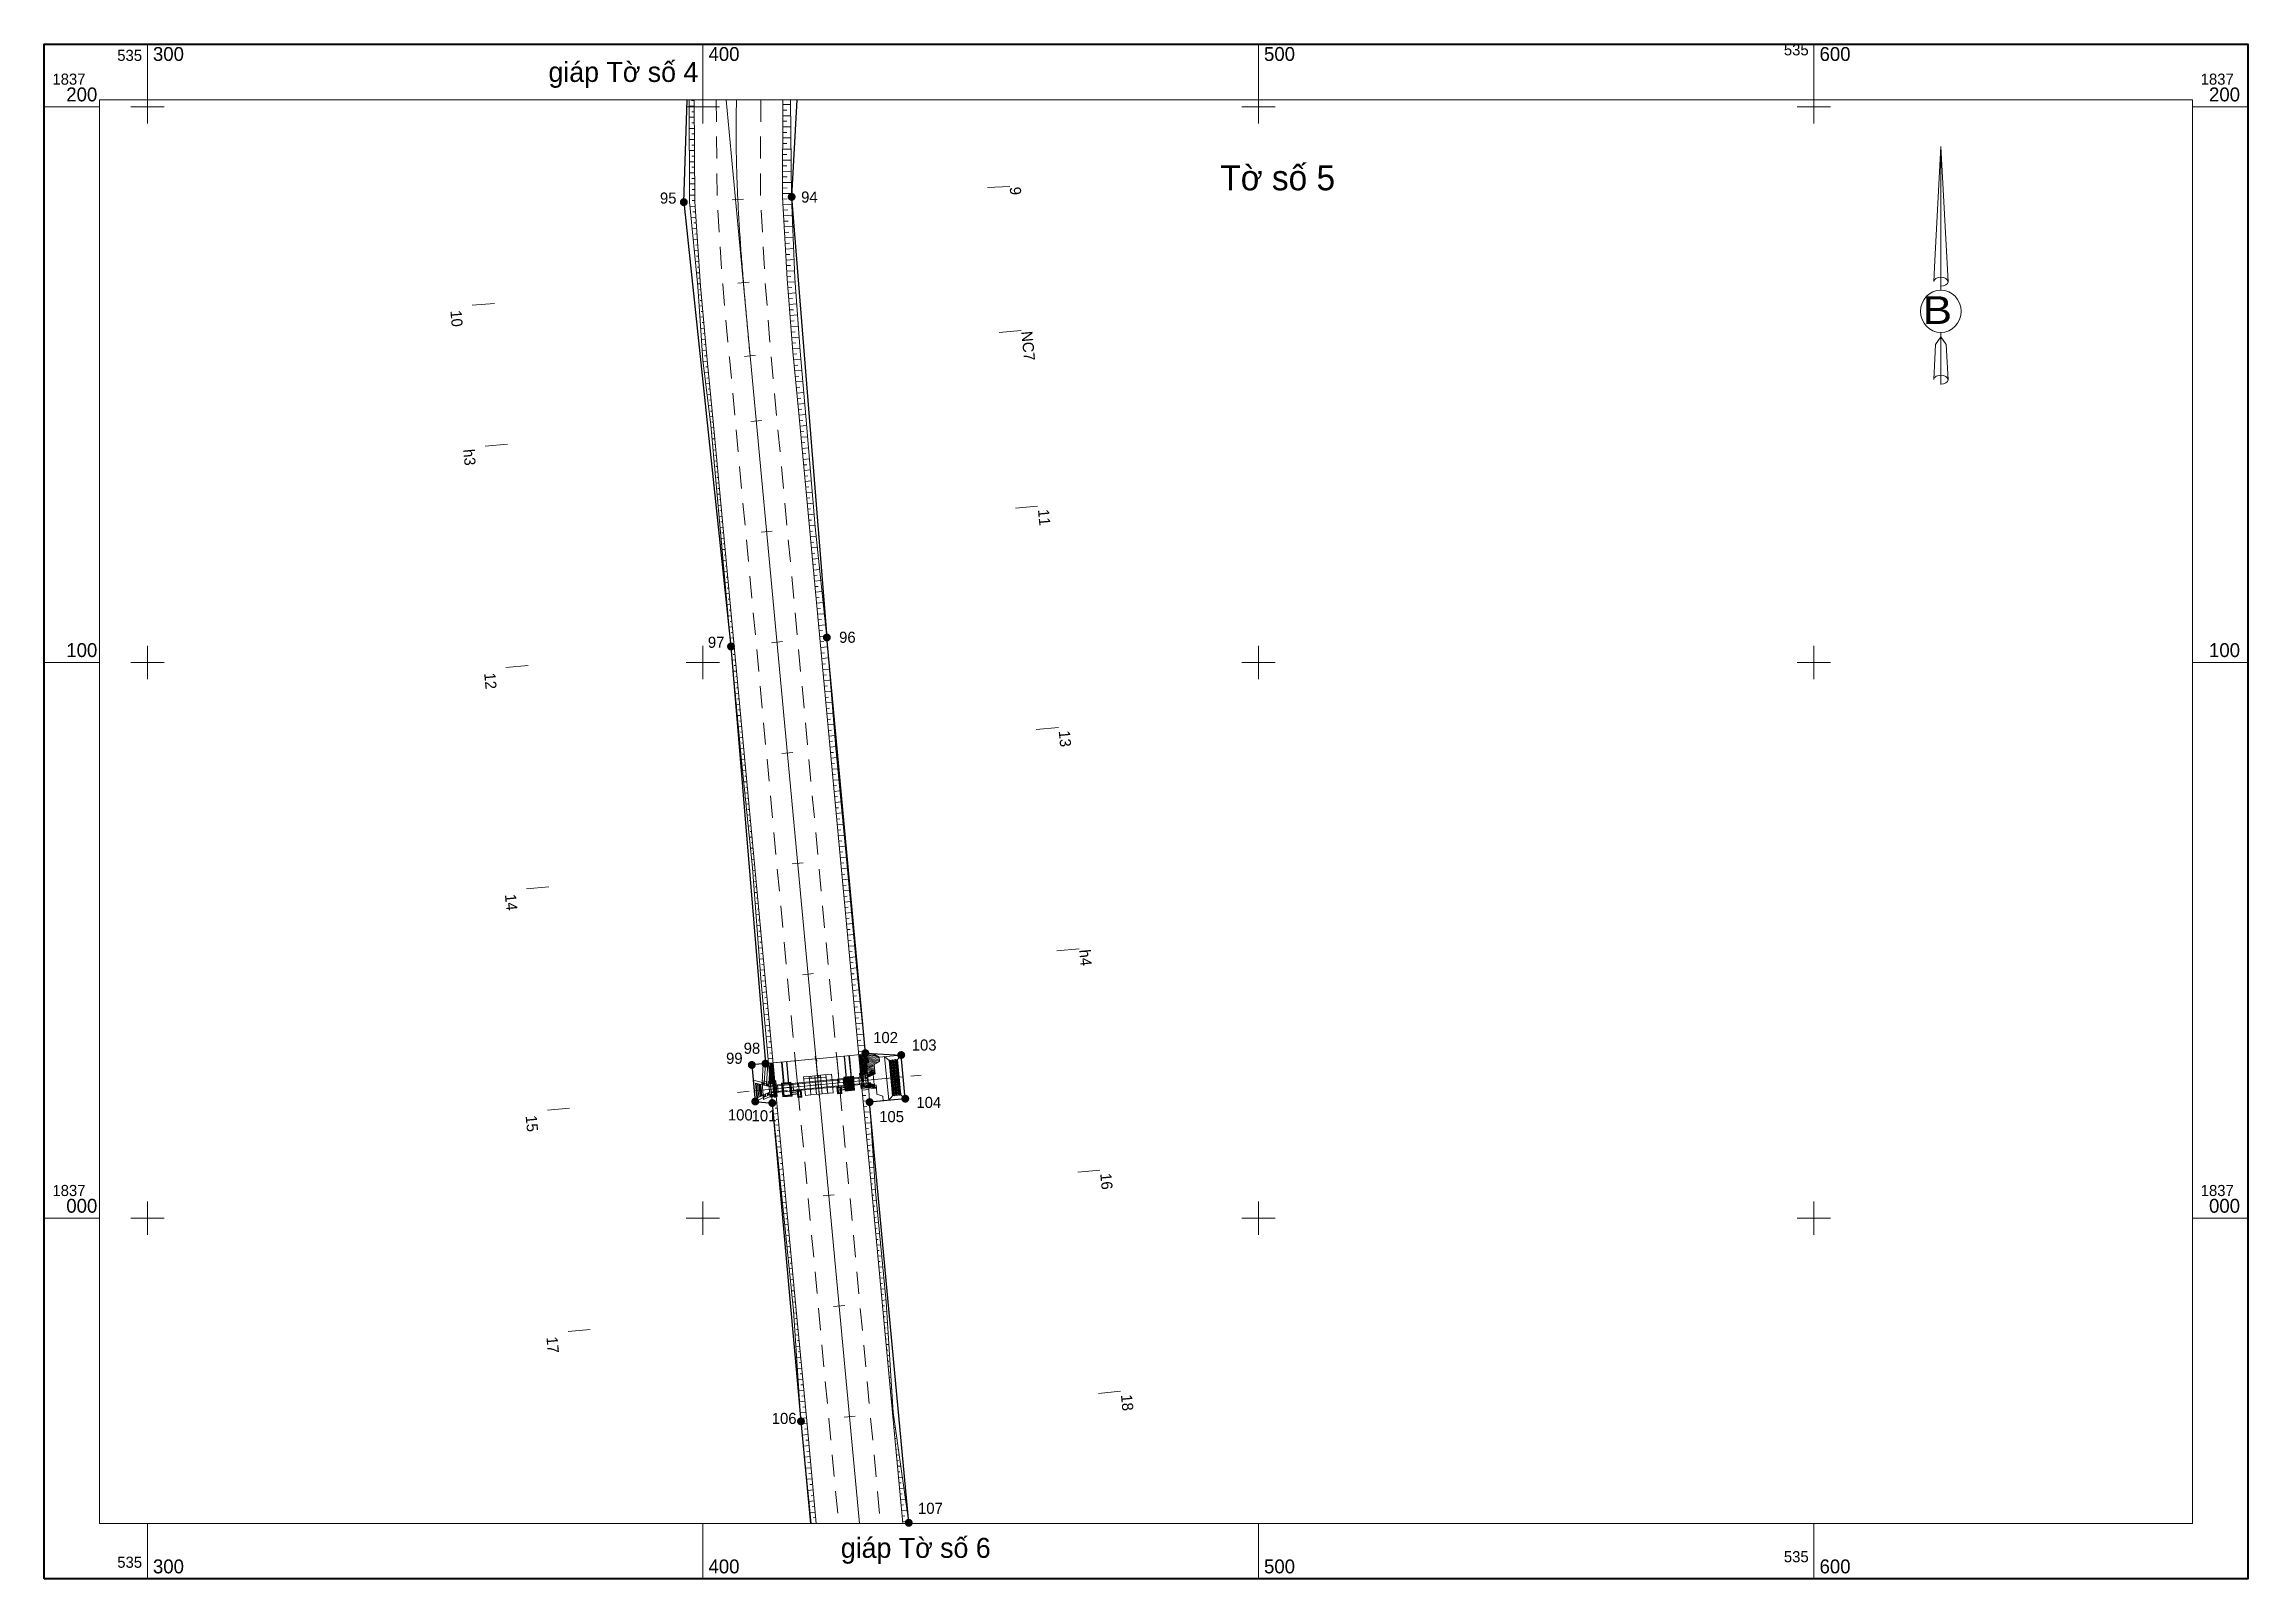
# Model space of a CAD drawing. Header units: metres. Extents: x 535281 to 535678, y 1836935 to 1837211.
import ezdxf
from ezdxf.enums import TextEntityAlignment as Align

# ---------------------------------------------------------------- set-up
doc = ezdxf.new("R2010")
doc.units = ezdxf.units.M
doc.header["$MEASUREMENT"] = 0
doc.linetypes.add('DGN Style 2', pattern=[6.6157, 3.96942, -2.64628])
for name, color, linetype, lineweight in [('Level 2', 1, 'Continuous', 0), ('Level 3', 1, 'Continuous', 0), ('Level 31', 1, 'Continuous', 0), ('Level 32', 1, 'Continuous', 0), ('Level 33', 1, 'Continuous', 0), ('Level 37', 1, 'Continuous', 0), ('Level 38', 1, 'Continuous', 0), ('Level 39', 1, 'Continuous', 0), ('Level 4', 1, 'Continuous', 0), ('Level 42', 1, 'Continuous', 0), ('Level 43', 1, 'Continuous', 0), ('Level 44', 1, 'Continuous', 0), ('Level 45', 1, 'Continuous', 0), ('Level 5', 1, 'Continuous', 0), ('Level 51', 1, 'Continuous', 0), ('Level 62', 1, 'Continuous', 0), ('Level 63', 1, 'Continuous', 0), ('Level 8', 1, 'Continuous', 0), ('Level 9', 1, 'Continuous', 0)]:
    doc.layers.add(name, color=color, linetype=linetype, lineweight=lineweight)
doc.styles.add('Style-CHAR_FAST_FONT', font='CHAR_FAST_FONT.shx')

msp = doc.modelspace()

# ---------------------------------------------------------------- texts
at = {"layer": 'Level 2', "color": 7, "linetype": 'Continuous', "lineweight": 0, "char_height": 2, "attachment_point": 1, "line_spacing_factor": 0.828316, "style": 'Style-CHAR_FAST_FONT'}
for s, insert, rotation in [('9\\P', (535457.23, 1837185.68), 272.743), ('10\\P', (535356.53, 1837163.49), 274.7811), ('NC7\\P', (535459.29, 1837159.75), 275.3557), ('h3\\P', (535358.83, 1837138.52), 275.356), ('11\\P', (535462.29, 1837127.7), 275.356), ('12\\P', (535362.61, 1837098.27), 275.356), ('13\\P', (535466.03, 1837087.88), 275.356), ('14\\P', (535366.34, 1837058.44), 275.356), ('h4\\P', (535469.72, 1837048.47), 275.356), ('15\\P', (535370.07, 1837018.62), 275.356), ('16\\P', (535473.5, 1837008.22), 275.356), ('17\\P', (535373.81, 1836978.79), 275.356), ('18\\P', (535477.23, 1836968.4), 275.356)]:
    msp.add_mtext(s, dxfattribs=dict(at, insert=insert, rotation=rotation))
at = {"layer": 'Level 4', "color": 1, "linetype": 'Continuous', "lineweight": 0, "style": 'Style-CHAR_FAST_FONT'}
for s, p in [('95', (535393.75, 1837183.6)), ('94', (535419.16, 1837183.78)), ('97', (535402.38, 1837103.66)), ('96', (535426, 1837104.56)), ('102', (535432.88, 1837032.53)), ('99', (535405.65, 1837028.8)), ('98', (535408.82, 1837030.6)), ('103', (535439.82, 1837031.18)), ('104', (535440.66, 1837020.85)), ('100', (535406.73, 1837018.61)), ('101', (535410.99, 1837018.46)), ('105', (535433.96, 1837018.3)), ('106', (535414.62, 1836963.98)), ('107', (535440.95, 1836947.81))]:
    msp.add_text(s, height=2, dxfattribs=at).set_placement(p, align=Align.MIDDLE_CENTER)
at = {"layer": 'Level 63', "color": 7, "linetype": 'Continuous', "lineweight": 0, "style": 'Style-CHAR_FAST_FONT'}
for p in [(535299.04, 1837208.28), (535599.04, 1837209.28), (535299.04, 1836937.1), (535599.04, 1836938.1)]:
    msp.add_text('535', height=2, dxfattribs=at).set_placement(p, align=Align.RIGHT)
for s, height, p in [('300', 2.5, (535301, 1837208.28)), ('400', 2.5, (535401, 1837208.28)), ('500', 2.5, (535501, 1837208.28)), ('600', 2.5, (535601, 1837208.28)), ('1837', 2, (535282.9, 1837204)), ('1837', 2, (535669.61, 1837204)), ('200', 2.5, (535285.4, 1837201)), ('200', 2.5, (535671.11, 1837201)), ('100', 2.5, (535285.4, 1837101)), ('100', 2.5, (535671.11, 1837101)), ('1837', 2, (535282.9, 1837004)), ('1837', 2, (535669.61, 1837004)), ('000', 2.5, (535285.4, 1837001)), ('000', 2.5, (535671.11, 1837001)), ('300', 2.5, (535301, 1836936.1)), ('400', 2.5, (535401, 1836936.1)), ('500', 2.5, (535501, 1836936.1)), ('600', 2.5, (535601, 1836936.1))]:
    msp.add_text(s, height=height, dxfattribs=at).set_placement(p)
for s, height, p in [('gi%%184p T%%234 s%%232 4', 3.6, (535385.68, 1837208.1)), ('T%%234 s%%232 5', 4.5, (535503.46, 1837189.5)), ('gi%%184p T%%234 s%%232 6', 3.6, (535438.31, 1836942.49))]:
    msp.add_text(s, height=height, dxfattribs=at).set_placement(p, align=Align.TOP_CENTER)

# ---------------------------------------------------------------- blocks, each defined once
blk = doc.blocks.new('DWGLDR_1')
at = {"layer": 'Level 42', "color": 7, "linetype": 'Continuous', "lineweight": 0, "flags": 128}
blk.add_lwpolyline([(1462, 0), (1255, 0)], dxfattribs=at)
at = {"layer": 'Level 42', "color": 7, "linetype": 'Continuous', "lineweight": 0, "extrusion": (0, 0, -1)}
blk.add_solid([(-1462, 0), (-1412, 5), (-1412, -5)], dxfattribs=at)
blk = doc.blocks.new('DWGLDR_2')
at = {"layer": 'Level 39', "color": 7, "linetype": 'Continuous', "lineweight": 0, "flags": 128}
blk.add_lwpolyline([(-23, -169), (-22, -128), (237, -128)], dxfattribs=at)
at = {"layer": 'Level 39', "color": 7, "linetype": 'Continuous', "lineweight": 0}
blk.add_solid([(-23, -169), (-18, -150), (-27, -150)], dxfattribs=at)
blk = doc.blocks.new('DWGLDR_3')
at = {"layer": 'Level 39', "color": 7, "linetype": 'Continuous', "lineweight": 0, "flags": 128}
blk.add_lwpolyline([(121, -168), (121, -128), (-139, -128)], dxfattribs=at)
at = {"layer": 'Level 39', "color": 7, "linetype": 'Continuous', "lineweight": 0}
blk.add_solid([(121, -168), (126, -150), (116, -151)], dxfattribs=at)
blk = doc.blocks.new('*U40')
at = {"layer": 'Level 51', "color": 7, "linetype": 'Continuous', "lineweight": 0}
for p, q in [((0.07, 50.71), (-2.5, 2.06)), ((0.07, 50.71), (3.14, -6.91)), ((0.07, 50.71), (3.14, -6.91)), ((0.07, 50.71), (3.14, -6.91)), ((0.07, -4.97), (0.07, 50.71)), ((-2.5, 2.06), (-3, -6.79)), ((0.07, -4.97), (0.07, -7.2)), ((0.07, -7.2), (0.07, -8.85)), ((0.07, -8.85), (0.07, -10.51)), ((0.07, -8.85), (0.07, -10.51)), ((0.07, -8.85), (0.07, -10.51)), ((3.14, -6.91), (3.14, -6.79)), ((-2.19, -33.65), (-2.5, -39.72)), ((0.07, -30.46), (-2.19, -33.65)), ((0.07, -30.46), (0.07, -28.57)), ((0.07, -30.46), (0.07, -28.57)), ((0.07, -30.46), (0.07, -28.57)), ((0.07, -30.46), (2.33, -33.65)), ((0.07, -30.46), (2.33, -33.65)), ((0.07, -30.46), (2.33, -33.65)), ((0.07, -46.79), (0.07, -30.46)), ((2.33, -33.65), (3.14, -48.73)), ((2.33, -33.65), (3.14, -48.73)), ((2.33, -33.65), (3.14, -48.73)), ((-2.5, -39.72), (-3, -48.53)), ((0.07, -46.79), (0.07, -48.98)), ((0.07, -48.98), (0.07, -50.66)), ((3.14, -48.73), (3.14, -48.53))]:
    blk.add_line(p, q, dxfattribs=at)
at = {"layer": 'Level 51', "color": 7, "linetype": 'Continuous', "lineweight": 0, "extrusion": (0, 0, -1)}
for centre, start_param, end_param in [((0.05, -6.91), 3.208733, 4.712389), ((0.05, -48.7), 3.792116, 4.712389), ((0.05, -48.7), 3.208907, 3.792116)]:
    blk.add_ellipse(centre, major_axis=(3.06, 0), ratio=0.632193, start_param=start_param, end_param=end_param, dxfattribs=at)
at = {"layer": 'Level 51', "color": 7, "linetype": 'Continuous', "lineweight": 0}
for centre, start_param, end_param in [((0.05, -6.91), 0.067141, 1.570796), ((0.05, -6.91), 4.712389, 6.283185), ((0.05, -48.7), 0.067141, 1.570796), ((0.05, -48.7), 4.712389, 6.283185)]:
    blk.add_ellipse(centre, major_axis=(3.06, 0), ratio=0.632193, start_param=start_param, end_param=end_param, dxfattribs=at)
blk.add_ellipse((0.05, -19.53), major_axis=(0, 9.03), ratio=0.956213, dxfattribs=at)
at = {"layer": 'Level 51', "color": 7, "linetype": 'Continuous', "lineweight": 0, "insert": (-1.42, -24.91), "char_height": 11.8046, "attachment_point": 8, "line_spacing_factor": 0.60241, "style": 'Style-CHAR_FAST_FONT'}
blk.add_mtext('\\H1.000000x;\\W1.194961;\\T1.000;B\\P', dxfattribs=at)

# ---------------------------------------------------------------- hatches: boundary and pattern name
at = {"layer": 'Level 4', "linetype": 'Continuous', "lineweight": 0}
h = msp.add_hatch(color=7, dxfattribs=at)
edge = h.paths.add_edge_path()
edge.add_arc((535415.97, 1837183.82), 0.719, 270, 630)
h = msp.add_hatch(color=7, dxfattribs=at)
edge = h.paths.add_edge_path()
edge.add_arc((535396.56, 1837182.87), 0.719, 270, 630)
h = msp.add_hatch(color=7, dxfattribs=at)
edge = h.paths.add_edge_path()
edge.add_arc((535422.31, 1837104.52), 0.719, 270, 630)
h = msp.add_hatch(color=7, dxfattribs=at)
edge = h.paths.add_edge_path()
edge.add_arc((535405.05, 1837102.9), 0.719, 270, 630)
h = msp.add_hatch(color=7, dxfattribs=at)
edge = h.paths.add_edge_path()
edge.add_arc((535429.24, 1837029.72), 0.719, 270, 630)
h = msp.add_hatch(color=7, dxfattribs=at)
edge = h.paths.add_edge_path()
edge.add_arc((535435.69, 1837029.38), 0.719, 270, 630)
h = msp.add_hatch(color=7, dxfattribs=at)
edge = h.paths.add_edge_path()
edge.add_arc((535408.8, 1837027.6), 0.719, 270, 630)
h = msp.add_hatch(color=7, dxfattribs=at)
edge = h.paths.add_edge_path()
edge.add_arc((535411.25, 1837027.83), 0.719, 270, 630)
h = msp.add_hatch(color=7, dxfattribs=at)
edge = h.paths.add_edge_path()
edge.add_arc((535409.42, 1837021.02), 0.719, 270, 630)
h = msp.add_hatch(color=7, dxfattribs=at)
edge = h.paths.add_edge_path()
edge.add_arc((535412.48, 1837020.74), 0.719, 270, 630)
h = msp.add_hatch(color=7, dxfattribs=at)
edge = h.paths.add_edge_path()
edge.add_arc((535430, 1837020.91), 0.719, 270, 630)
h = msp.add_hatch(color=7, dxfattribs=at)
edge = h.paths.add_edge_path()
edge.add_arc((535436.43, 1837021.52), 0.719, 270, 630)
h = msp.add_hatch(color=7, dxfattribs=at)
edge = h.paths.add_edge_path()
edge.add_arc((535417.65, 1836963.46), 0.719, 360, 720)
h = msp.add_hatch(color=7, dxfattribs=at)
edge = h.paths.add_edge_path()
edge.add_arc((535437.05, 1836945.2), 0.719, 360, 720)

# ---------------------------------------------------------------- linework, layer by layer
at = {"layer": 'Level 2', "color": 7, "linetype": 'Continuous', "lineweight": 0}
for p, q in [((535398.41, 1837200.14), (535397.54, 1837200.14)), ((535398.4, 1837201.14), (535397.97, 1837201.14)), ((535414.41, 1837200.42), (535415.76, 1837200.41)), ((535398.42, 1837198.14), (535397.54, 1837198.14)), ((535398.44, 1837196.14), (535397.54, 1837196.14)), ((535398.42, 1837199.14), (535397.98, 1837199.14)), ((535398.43, 1837197.14), (535397.99, 1837197.14)), ((535414.4, 1837198.42), (535415.78, 1837198.41)), ((535414.4, 1837197.42), (535415.1, 1837197.41)), ((535414.4, 1837196.42), (535415.81, 1837196.41)), ((535414.41, 1837199.42), (535415.09, 1837199.41)), ((535398.46, 1837194.14), (535397.54, 1837194.14)), ((535398.47, 1837192.14), (535397.55, 1837192.14)), ((535398.45, 1837195.14), (535398, 1837195.14)), ((535398.46, 1837193.14), (535398, 1837193.14)), ((535414.38, 1837193.42), (535415.11, 1837193.41)), ((535414.38, 1837192.42), (535415.86, 1837192.41)), ((535414.39, 1837195.42), (535415.11, 1837195.41)), ((535414.39, 1837194.42), (535415.83, 1837194.41)), ((535398.49, 1837190.14), (535397.55, 1837190.14)), ((535398.5, 1837188.14), (535397.55, 1837188.14)), ((535398.48, 1837191.14), (535398.01, 1837191.14)), ((535398.5, 1837189.14), (535398.02, 1837189.14)), ((535414.37, 1837190.42), (535415.88, 1837190.41)), ((535414.37, 1837189.42), (535415.13, 1837189.41)), ((535414.37, 1837188.42), (535415.91, 1837188.41)), ((535414.38, 1837191.42), (535415.12, 1837191.41)), ((535398.52, 1837186.14), (535397.55, 1837186.14)), ((535398.54, 1837184.14), (535397.56, 1837184.14)), ((535398.51, 1837187.14), (535398.03, 1837187.14)), ((535398.53, 1837185.14), (535398.04, 1837185.14)), ((535414.35, 1837184.42), (535415.96, 1837184.41)), ((535414.36, 1837187.42), (535415.14, 1837187.41)), ((535414.36, 1837186.42), (535415.93, 1837186.41)), ((535414.36, 1837185.42), (535415.15, 1837185.41)), ((535451.23, 1837185.51), (535455.23, 1837185.7)), ((535398.6, 1837182.15), (535397.64, 1837182.08)), ((535398.74, 1837180.15), (535397.84, 1837180.09)), ((535398.54, 1837183.14), (535398.05, 1837183.14)), ((535398.67, 1837181.15), (535398.21, 1837181.12)), ((535407.28, 1837183.41), (535405.29, 1837183.31)), ((535414.37, 1837183.42), (535415.17, 1837183.46)), ((535414.42, 1837182.42), (535416.02, 1837182.51)), ((535414.48, 1837181.42), (535415.27, 1837181.46)), ((535414.54, 1837180.42), (535416.1, 1837180.51)), ((535398.87, 1837178.16), (535398.04, 1837178.1)), ((535399.01, 1837176.16), (535398.23, 1837176.11)), ((535398.8, 1837179.15), (535398.37, 1837179.12)), ((535398.94, 1837177.16), (535398.54, 1837177.13)), ((535414.59, 1837179.42), (535415.37, 1837179.47)), ((535414.65, 1837178.43), (535416.18, 1837178.51)), ((535414.7, 1837177.43), (535415.46, 1837177.47)), ((535414.76, 1837176.43), (535416.26, 1837176.51)), ((535399.14, 1837174.16), (535398.43, 1837174.12)), ((535399.28, 1837172.17), (535398.63, 1837172.13)), ((535399.08, 1837175.16), (535398.7, 1837175.14)), ((535399.21, 1837173.17), (535398.87, 1837173.14)), ((535414.82, 1837175.43), (535415.56, 1837175.47)), ((535414.87, 1837174.43), (535416.34, 1837174.51)), ((535414.93, 1837173.43), (535415.66, 1837173.47)), ((535414.99, 1837172.43), (535416.42, 1837172.52)), ((535399.41, 1837170.17), (535398.82, 1837170.13)), ((535399.55, 1837168.18), (535399.02, 1837168.14)), ((535399.35, 1837171.17), (535399.04, 1837171.15)), ((535399.48, 1837169.18), (535399.2, 1837169.16)), ((535408.3, 1837168.48), (535406.31, 1837168.31)), ((535415.04, 1837171.44), (535415.75, 1837171.48)), ((535415.1, 1837170.44), (535416.5, 1837170.52)), ((535415.15, 1837169.44), (535415.85, 1837169.48)), ((535415.22, 1837168.44), (535416.6, 1837168.55)), ((535362.46, 1837164.64), (535358.47, 1837164.31)), ((535399.72, 1837166.19), (535399.17, 1837166.14)), ((535399.9, 1837164.19), (535399.31, 1837164.14)), ((535399.63, 1837167.18), (535399.37, 1837167.16)), ((535399.81, 1837165.19), (535399.52, 1837165.16)), ((535415.3, 1837167.44), (535415.99, 1837167.5)), ((535415.38, 1837166.45), (535416.74, 1837166.56)), ((535415.46, 1837165.45), (535416.13, 1837165.5)), ((535415.54, 1837164.45), (535416.88, 1837164.56)), ((535400.08, 1837162.2), (535399.44, 1837162.14)), ((535400.26, 1837160.21), (535399.58, 1837160.15)), ((535399.99, 1837163.2), (535399.68, 1837163.17)), ((535400.17, 1837161.21), (535399.84, 1837161.18)), ((535415.62, 1837163.46), (535416.28, 1837163.51)), ((535415.7, 1837162.46), (535417.02, 1837162.56)), ((535415.77, 1837161.46), (535416.43, 1837161.52)), ((535415.85, 1837160.47), (535417.16, 1837160.57)), ((535400.44, 1837158.22), (535399.71, 1837158.15)), ((535400.62, 1837156.23), (535399.85, 1837156.16)), ((535400.35, 1837159.21), (535400, 1837159.18)), ((535400.53, 1837157.22), (535400.15, 1837157.19)), ((535415.93, 1837159.47), (535416.58, 1837159.52)), ((535416.01, 1837158.47), (535417.3, 1837158.57)), ((535416.09, 1837157.48), (535416.73, 1837157.53)), ((535416.17, 1837156.48), (535417.44, 1837156.58)), ((535453.3, 1837159.41), (535457.28, 1837159.78)), ((535400.8, 1837154.23), (535400, 1837154.16)), ((535400.99, 1837152.24), (535400.25, 1837152.17)), ((535400.71, 1837155.23), (535400.31, 1837155.19)), ((535400.89, 1837153.24), (535400.51, 1837153.2)), ((535409.49, 1837155.3), (535407.5, 1837155.11)), ((535416.25, 1837155.48), (535416.88, 1837155.54)), ((535416.35, 1837154.49), (535417.61, 1837154.61)), ((535416.44, 1837153.49), (535417.07, 1837153.55)), ((535416.53, 1837152.5), (535417.79, 1837152.61)), ((535401.17, 1837150.25), (535400.5, 1837150.19)), ((535401.08, 1837151.25), (535400.73, 1837151.21)), ((535401.36, 1837148.26), (535400.75, 1837148.2)), ((535401.27, 1837149.26), (535400.95, 1837149.23)), ((535416.63, 1837151.5), (535417.25, 1837151.56)), ((535416.72, 1837150.5), (535417.97, 1837150.62)), ((535416.81, 1837149.51), (535417.43, 1837149.57)), ((535416.91, 1837148.51), (535418.15, 1837148.63)), ((535401.55, 1837146.27), (535401, 1837146.22)), ((535401.45, 1837147.27), (535401.16, 1837147.24)), ((535401.73, 1837144.28), (535401.25, 1837144.23)), ((535401.64, 1837145.27), (535401.38, 1837145.25)), ((535417, 1837147.52), (535417.62, 1837147.58)), ((535417.09, 1837146.52), (535418.33, 1837146.64)), ((535417.19, 1837145.53), (535417.8, 1837145.58)), ((535417.28, 1837144.53), (535418.51, 1837144.65)), ((535401.92, 1837142.29), (535401.48, 1837142.25)), ((535401.83, 1837143.28), (535401.6, 1837143.26)), ((535402.11, 1837140.3), (535401.66, 1837140.25)), ((535402.01, 1837141.29), (535401.79, 1837141.27)), ((535410.59, 1837143.59), (535408.6, 1837143.41)), ((535417.37, 1837143.53), (535417.98, 1837143.59)), ((535417.47, 1837142.54), (535418.67, 1837142.65)), ((535417.56, 1837141.54), (535418.16, 1837141.6)), ((535417.65, 1837140.55), (535418.84, 1837140.66)), ((535364.79, 1837139.3), (535360.81, 1837138.93)), ((535402.29, 1837138.3), (535401.84, 1837138.26)), ((535402.2, 1837139.3), (535401.98, 1837139.28)), ((535402.48, 1837136.31), (535402.02, 1837136.27)), ((535402.39, 1837137.31), (535402.16, 1837137.29)), ((535417.75, 1837139.55), (535418.33, 1837139.61)), ((535417.84, 1837138.56), (535419.01, 1837138.67)), ((535417.93, 1837137.56), (535418.51, 1837137.62)), ((535418.03, 1837136.57), (535419.17, 1837136.67)), ((535402.67, 1837134.32), (535402.19, 1837134.28)), ((535402.57, 1837135.32), (535402.34, 1837135.3)), ((535402.85, 1837132.33), (535402.37, 1837132.29)), ((535402.76, 1837133.33), (535402.52, 1837133.3)), ((535418.12, 1837135.57), (535418.69, 1837135.62)), ((535418.21, 1837134.57), (535419.34, 1837134.68)), ((535418.31, 1837133.58), (535418.86, 1837133.63)), ((535418.4, 1837132.58), (535419.5, 1837132.69)), ((535403.04, 1837130.34), (535402.55, 1837130.29)), ((535402.95, 1837131.34), (535402.7, 1837131.31)), ((535403.23, 1837128.35), (535402.72, 1837128.3)), ((535403.13, 1837129.34), (535402.88, 1837129.32)), ((535418.49, 1837131.59), (535419.04, 1837131.64)), ((535418.59, 1837130.59), (535419.67, 1837130.69)), ((535418.68, 1837129.6), (535419.22, 1837129.65)), ((535418.77, 1837128.6), (535419.84, 1837128.7)), ((535403.41, 1837126.36), (535402.9, 1837126.31)), ((535403.32, 1837127.35), (535403.07, 1837127.33)), ((535403.6, 1837124.37), (535403.08, 1837124.32)), ((535403.51, 1837125.36), (535403.25, 1837125.34)), ((535418.87, 1837127.6), (535419.39, 1837127.65)), ((535418.96, 1837126.61), (535420, 1837126.71)), ((535419.05, 1837125.61), (535419.57, 1837125.66)), ((535419.15, 1837124.62), (535420.17, 1837124.71)), ((535456.26, 1837127.79), (535460.24, 1837128.16)), ((535403.79, 1837122.37), (535403.26, 1837122.32)), ((535403.69, 1837123.37), (535403.43, 1837123.35)), ((535403.97, 1837120.38), (535403.44, 1837120.33)), ((535403.88, 1837121.38), (535403.61, 1837121.35)), ((535412.45, 1837123.68), (535410.46, 1837123.49)), ((535419.24, 1837123.62), (535419.75, 1837123.67)), ((535419.33, 1837122.63), (535420.37, 1837122.72)), ((535419.43, 1837121.63), (535419.95, 1837121.68)), ((535419.52, 1837120.64), (535420.58, 1837120.74)), ((535404.16, 1837118.39), (535403.62, 1837118.34)), ((535404.07, 1837119.39), (535403.8, 1837119.36)), ((535404.25, 1837117.4), (535403.98, 1837117.37)), ((535419.61, 1837119.64), (535420.15, 1837119.69)), ((535419.71, 1837118.64), (535420.8, 1837118.75)), ((535419.8, 1837117.65), (535420.35, 1837117.7)), ((535419.89, 1837116.65), (535421.01, 1837116.76)), ((535404.35, 1837116.4), (535403.81, 1837116.35)), ((535404.53, 1837114.41), (535403.99, 1837114.36)), ((535404.44, 1837115.4), (535404.17, 1837115.38)), ((535404.63, 1837113.41), (535404.35, 1837113.39)), ((535419.99, 1837115.66), (535420.55, 1837115.71)), ((535420.08, 1837114.66), (535421.22, 1837114.77)), ((535420.17, 1837113.67), (535420.75, 1837113.72)), ((535420.27, 1837112.67), (535421.43, 1837112.78)), ((535404.72, 1837112.42), (535404.17, 1837112.37)), ((535404.91, 1837110.43), (535404.36, 1837110.38)), ((535404.81, 1837111.42), (535404.54, 1837111.4)), ((535405, 1837109.43), (535404.73, 1837109.41)), ((535420.36, 1837111.67), (535420.95, 1837111.73)), ((535420.45, 1837110.68), (535421.64, 1837110.79)), ((535420.55, 1837109.68), (535421.15, 1837109.74)), ((535420.64, 1837108.69), (535421.86, 1837108.8)), ((535405.09, 1837108.44), (535404.54, 1837108.38)), ((535405.28, 1837106.44), (535404.72, 1837106.39)), ((535405.19, 1837107.44), (535404.91, 1837107.41)), ((535405.37, 1837105.45), (535405.1, 1837105.42)), ((535420.73, 1837107.69), (535421.35, 1837107.75)), ((535420.83, 1837106.7), (535422.07, 1837106.81)), ((535420.92, 1837105.7), (535421.55, 1837105.76)), ((535421.01, 1837104.71), (535422.28, 1837104.82)), ((535405.47, 1837104.45), (535404.91, 1837104.4)), ((535405.65, 1837102.46), (535405.09, 1837102.41)), ((535405.56, 1837103.46), (535405.28, 1837103.43)), ((535405.75, 1837101.47), (535405.47, 1837101.44)), ((535414.32, 1837103.77), (535412.33, 1837103.58)), ((535421.11, 1837103.71), (535421.74, 1837103.77)), ((535421.2, 1837102.71), (535422.45, 1837102.83)), ((535421.29, 1837101.72), (535421.91, 1837101.78)), ((535421.39, 1837100.72), (535422.61, 1837100.84)), ((535368.52, 1837099.47), (535364.54, 1837099.1)), ((535405.84, 1837100.47), (535405.28, 1837100.42)), ((535406.03, 1837098.48), (535405.46, 1837098.43)), ((535405.93, 1837099.47), (535405.65, 1837099.45)), ((535406.12, 1837097.48), (535405.84, 1837097.46)), ((535421.48, 1837099.73), (535422.09, 1837099.78)), ((535421.57, 1837098.73), (535422.77, 1837098.84)), ((535421.67, 1837097.74), (535422.26, 1837097.79)), ((535421.76, 1837096.74), (535422.93, 1837096.85)), ((535406.21, 1837096.49), (535405.65, 1837096.43)), ((535406.4, 1837094.5), (535405.83, 1837094.44)), ((535406.31, 1837095.49), (535406.02, 1837095.47)), ((535406.49, 1837093.5), (535406.21, 1837093.47)), ((535421.85, 1837095.74), (535422.43, 1837095.8)), ((535421.95, 1837094.75), (535423.1, 1837094.86)), ((535422.04, 1837093.75), (535422.61, 1837093.81)), ((535422.13, 1837092.76), (535423.26, 1837092.86)), ((535406.59, 1837092.51), (535406.02, 1837092.45)), ((535406.77, 1837090.51), (535406.2, 1837090.46)), ((535406.68, 1837091.51), (535406.4, 1837091.48)), ((535406.87, 1837089.52), (535406.58, 1837089.49)), ((535422.23, 1837091.76), (535422.78, 1837091.81)), ((535422.32, 1837090.77), (535423.42, 1837090.87)), ((535422.41, 1837089.77), (535422.96, 1837089.82)), ((535422.51, 1837088.78), (535423.58, 1837088.88)), ((535406.96, 1837088.52), (535406.39, 1837088.47)), ((535407.15, 1837086.53), (535406.57, 1837086.48)), ((535407.05, 1837087.53), (535406.77, 1837087.5)), ((535407.24, 1837085.54), (535406.95, 1837085.51)), ((535422.6, 1837087.78), (535423.13, 1837087.83)), ((535422.69, 1837086.78), (535423.74, 1837086.88)), ((535422.79, 1837085.79), (535423.3, 1837085.84)), ((535422.88, 1837084.79), (535423.9, 1837084.89)), ((535460, 1837087.96), (535463.98, 1837088.33)), ((535407.33, 1837084.54), (535406.76, 1837084.49)), ((535407.52, 1837082.55), (535406.95, 1837082.5)), ((535407.43, 1837083.54), (535407.14, 1837083.52)), ((535407.61, 1837081.55), (535407.33, 1837081.53)), ((535416.19, 1837083.85), (535414.2, 1837083.67)), ((535422.97, 1837083.8), (535423.48, 1837083.84)), ((535423.07, 1837082.8), (535424.09, 1837082.9)), ((535423.16, 1837081.81), (535423.67, 1837081.85)), ((535423.25, 1837080.81), (535424.29, 1837080.91)), ((535407.71, 1837080.56), (535407.15, 1837080.51)), ((535407.89, 1837078.57), (535407.35, 1837078.52)), ((535407.8, 1837079.56), (535407.53, 1837079.54)), ((535407.99, 1837077.57), (535407.72, 1837077.55)), ((535423.35, 1837079.81), (535423.86, 1837079.86)), ((535423.44, 1837078.82), (535424.48, 1837078.92)), ((535423.53, 1837077.82), (535424.05, 1837077.87)), ((535423.63, 1837076.83), (535424.67, 1837076.93)), ((535408.08, 1837076.58), (535407.56, 1837076.53)), ((535408.27, 1837074.58), (535407.76, 1837074.54)), ((535408.17, 1837075.58), (535407.92, 1837075.56)), ((535408.36, 1837073.59), (535408.11, 1837073.56)), ((535423.72, 1837075.83), (535424.24, 1837075.88)), ((535423.81, 1837074.84), (535424.87, 1837074.93)), ((535423.91, 1837073.84), (535424.43, 1837073.89)), ((535424, 1837072.84), (535425.06, 1837072.94)), ((535408.45, 1837072.59), (535407.96, 1837072.55)), ((535408.64, 1837070.6), (535408.17, 1837070.56)), ((535408.55, 1837071.6), (535408.31, 1837071.57)), ((535408.73, 1837069.61), (535408.5, 1837069.58)), ((535424.09, 1837071.85), (535424.62, 1837071.9)), ((535424.19, 1837070.85), (535425.25, 1837070.95)), ((535424.28, 1837069.86), (535424.81, 1837069.91)), ((535424.37, 1837068.86), (535425.45, 1837068.96)), ((535408.83, 1837068.61), (535408.37, 1837068.57)), ((535409.01, 1837066.62), (535408.58, 1837066.58)), ((535408.92, 1837067.61), (535408.7, 1837067.59)), ((535409.11, 1837065.62), (535408.89, 1837065.6)), ((535424.47, 1837067.87), (535425, 1837067.92)), ((535424.56, 1837066.87), (535425.64, 1837066.97)), ((535424.65, 1837065.88), (535425.19, 1837065.93)), ((535424.75, 1837064.88), (535425.83, 1837064.98)), ((535409.2, 1837064.63), (535408.78, 1837064.59)), ((535409.39, 1837062.64), (535408.97, 1837062.6)), ((535409.29, 1837063.63), (535409.09, 1837063.61)), ((535409.48, 1837061.64), (535409.26, 1837061.62)), ((535418.05, 1837063.94), (535416.06, 1837063.76)), ((535424.84, 1837063.88), (535425.38, 1837063.94)), ((535424.93, 1837062.89), (535426.02, 1837062.99)), ((535425.03, 1837061.89), (535425.57, 1837061.94)), ((535425.12, 1837060.9), (535426.21, 1837061)), ((535372.26, 1837059.65), (535368.27, 1837059.27)), ((535409.58, 1837060.65), (535409.11, 1837060.6)), ((535409.76, 1837058.65), (535409.26, 1837058.61)), ((535409.67, 1837059.65), (535409.43, 1837059.63)), ((535409.86, 1837057.66), (535409.59, 1837057.63)), ((535425.21, 1837059.9), (535425.76, 1837059.95)), ((535425.31, 1837058.91), (535426.39, 1837059.01)), ((535425.4, 1837057.91), (535425.94, 1837057.96)), ((535425.49, 1837056.91), (535426.58, 1837057.02)), ((535409.95, 1837056.66), (535409.41, 1837056.61)), ((535410.14, 1837054.67), (535409.55, 1837054.62)), ((535410.04, 1837055.67), (535409.76, 1837055.64)), ((535410.23, 1837053.68), (535409.93, 1837053.65)), ((535425.59, 1837055.92), (535426.13, 1837055.97)), ((535425.68, 1837054.92), (535426.77, 1837055.03)), ((535425.77, 1837053.93), (535426.32, 1837053.98)), ((535425.87, 1837052.93), (535426.95, 1837053.03)), ((535410.32, 1837052.68), (535409.7, 1837052.62)), ((535410.51, 1837050.69), (535409.85, 1837050.63)), ((535410.42, 1837051.68), (535410.09, 1837051.65)), ((535410.6, 1837049.69), (535410.26, 1837049.66)), ((535425.96, 1837051.94), (535426.5, 1837051.99)), ((535426.05, 1837050.94), (535427.14, 1837051.04)), ((535426.15, 1837049.95), (535426.69, 1837050)), ((535426.24, 1837048.95), (535427.33, 1837049.05)), ((535410.7, 1837048.7), (535409.99, 1837048.63)), ((535410.88, 1837046.71), (535410.14, 1837046.64)), ((535410.79, 1837047.7), (535410.43, 1837047.67)), ((535410.98, 1837045.71), (535410.59, 1837045.67)), ((535426.33, 1837047.95), (535426.88, 1837048.01)), ((535426.43, 1837046.96), (535427.51, 1837047.06)), ((535426.52, 1837045.96), (535427.06, 1837046.01)), ((535426.61, 1837044.97), (535427.7, 1837045.07)), ((535463.73, 1837048.14), (535467.71, 1837048.51)), ((535411.07, 1837044.71), (535410.29, 1837044.64)), ((535411.26, 1837042.72), (535410.44, 1837042.65)), ((535411.16, 1837043.72), (535410.76, 1837043.68)), ((535411.35, 1837041.73), (535410.94, 1837041.69)), ((535419.92, 1837044.03), (535417.93, 1837043.84)), ((535426.71, 1837043.97), (535427.25, 1837044.02)), ((535426.8, 1837042.98), (535427.9, 1837043.08)), ((535426.89, 1837041.98), (535427.45, 1837042.03)), ((535426.99, 1837040.98), (535428.1, 1837041.09)), ((535411.44, 1837040.73), (535410.62, 1837040.66)), ((535411.63, 1837038.74), (535410.81, 1837038.66)), ((535411.54, 1837039.74), (535411.13, 1837039.7)), ((535411.72, 1837037.75), (535411.31, 1837037.71)), ((535427.08, 1837039.99), (535427.64, 1837040.04)), ((535427.17, 1837038.99), (535428.3, 1837039.1)), ((535427.27, 1837038), (535427.83, 1837038.05)), ((535427.36, 1837037), (535428.5, 1837037.11)), ((535411.82, 1837036.75), (535410.99, 1837036.67)), ((535412, 1837034.76), (535411.17, 1837034.68)), ((535411.91, 1837035.75), (535411.5, 1837035.72)), ((535412.1, 1837033.76), (535411.68, 1837033.72)), ((535427.45, 1837036.01), (535428.03, 1837036.06)), ((535427.55, 1837035.01), (535428.7, 1837035.12)), ((535427.64, 1837034.02), (535428.22, 1837034.07)), ((535427.73, 1837033.02), (535428.91, 1837033.13)), ((535412.19, 1837032.77), (535411.36, 1837032.69)), ((535412.38, 1837030.78), (535411.54, 1837030.7)), ((535412.28, 1837031.77), (535411.86, 1837031.73)), ((535412.47, 1837029.78), (535412.05, 1837029.74)), ((535427.83, 1837032.02), (535428.42, 1837032.08)), ((535427.92, 1837031.03), (535429.11, 1837031.14)), ((535428.01, 1837030.03), (535428.61, 1837030.09)), ((535428.11, 1837029.04), (535429.31, 1837029.15)), ((535412.56, 1837028.78), (535411.72, 1837028.71)), ((535412.75, 1837026.79), (535411.9, 1837026.71)), ((535412.66, 1837027.79), (535412.23, 1837027.75)), ((535412.84, 1837025.8), (535412.42, 1837025.76)), ((535428.2, 1837028.04), (535428.8, 1837028.1)), ((535428.29, 1837027.05), (535429.51, 1837027.16)), ((535428.39, 1837026.05), (535429, 1837026.11)), ((535428.48, 1837025.05), (535429.71, 1837025.17)), ((535412.94, 1837024.8), (535412.09, 1837024.72)), ((535413.12, 1837022.81), (535412.28, 1837022.73)), ((535413.03, 1837023.81), (535412.6, 1837023.77)), ((535413.22, 1837021.82), (535412.8, 1837021.78)), ((535421.79, 1837024.12), (535419.8, 1837023.93)), ((535428.57, 1837024.06), (535429.18, 1837024.12)), ((535428.67, 1837023.06), (535429.85, 1837023.17)), ((535428.76, 1837022.07), (535429.34, 1837022.12)), ((535375.99, 1837019.82), (535372.01, 1837019.45)), ((535413.31, 1837020.82), (535412.48, 1837020.74)), ((535413.5, 1837018.83), (535412.68, 1837018.75)), ((535413.4, 1837019.82), (535412.99, 1837019.79)), ((535413.59, 1837017.83), (535413.19, 1837017.8)), ((535428.85, 1837021.07), (535429.98, 1837021.18)), ((535428.95, 1837020.08), (535429.5, 1837020.13)), ((535429.04, 1837019.08), (535430.11, 1837019.18)), ((535429.13, 1837018.09), (535429.66, 1837018.13)), ((535413.68, 1837016.84), (535412.89, 1837016.76)), ((535413.87, 1837014.85), (535413.09, 1837014.77)), ((535413.78, 1837015.84), (535413.38, 1837015.8)), ((535413.96, 1837013.85), (535413.58, 1837013.81)), ((535429.23, 1837017.09), (535430.24, 1837017.18)), ((535429.32, 1837016.09), (535429.81, 1837016.14)), ((535429.41, 1837015.1), (535430.37, 1837015.19)), ((535429.51, 1837014.1), (535429.97, 1837014.15)), ((535414.06, 1837012.85), (535413.3, 1837012.78)), ((535414.24, 1837010.86), (535413.5, 1837010.79)), ((535414.15, 1837011.86), (535413.77, 1837011.82)), ((535414.34, 1837009.87), (535413.97, 1837009.83)), ((535429.6, 1837013.11), (535430.5, 1837013.19)), ((535429.69, 1837012.11), (535430.13, 1837012.15)), ((535429.79, 1837011.12), (535430.63, 1837011.19)), ((535429.88, 1837010.12), (535430.29, 1837010.16)), ((535414.43, 1837008.87), (535413.71, 1837008.8)), ((535414.62, 1837006.88), (535413.91, 1837006.81)), ((535414.52, 1837007.88), (535414.17, 1837007.84)), ((535414.71, 1837005.89), (535414.36, 1837005.85)), ((535429.97, 1837009.12), (535430.76, 1837009.2)), ((535430.07, 1837008.13), (535430.45, 1837008.16)), ((535430.16, 1837007.13), (535430.89, 1837007.2)), ((535430.25, 1837006.14), (535430.6, 1837006.17)), ((535467.46, 1837008.31), (535471.45, 1837008.68)), ((535414.8, 1837004.89), (535414.11, 1837004.83)), ((535414.99, 1837002.9), (535414.32, 1837002.84)), ((535414.9, 1837003.89), (535414.56, 1837003.86)), ((535415.08, 1837001.9), (535414.75, 1837001.87)), ((535423.65, 1837004.2), (535421.66, 1837004.02)), ((535430.35, 1837005.14), (535431.02, 1837005.21)), ((535430.44, 1837004.15), (535430.77, 1837004.18)), ((535430.53, 1837003.15), (535431.21, 1837003.21)), ((535430.63, 1837002.15), (535430.97, 1837002.19)), ((535415.18, 1837000.91), (535414.53, 1837000.85)), ((535415.36, 1836998.92), (535414.73, 1836998.86)), ((535415.27, 1836999.91), (535414.95, 1836999.88)), ((535415.46, 1836997.92), (535415.14, 1836997.89)), ((535430.72, 1837001.16), (535431.4, 1837001.22)), ((535430.81, 1837000.16), (535431.16, 1837000.2)), ((535430.91, 1836999.17), (535431.6, 1836999.23)), ((535431, 1836998.17), (535431.35, 1836998.2)), ((535415.55, 1836996.92), (535414.94, 1836996.87)), ((535415.74, 1836994.93), (535415.14, 1836994.88)), ((535415.64, 1836995.93), (535415.34, 1836995.9)), ((535415.83, 1836993.94), (535415.54, 1836993.91)), ((535431.09, 1836997.18), (535431.79, 1836997.24)), ((535431.19, 1836996.18), (535431.54, 1836996.21)), ((535431.28, 1836995.19), (535431.99, 1836995.25)), ((535431.37, 1836994.19), (535431.73, 1836994.22)), ((535415.92, 1836992.94), (535415.35, 1836992.89)), ((535416.11, 1836990.95), (535415.55, 1836990.9)), ((535416.02, 1836991.95), (535415.73, 1836991.92)), ((535416.2, 1836989.96), (535415.93, 1836989.93)), ((535431.47, 1836993.19), (535432.18, 1836993.26)), ((535431.56, 1836992.2), (535431.92, 1836992.23)), ((535431.65, 1836991.2), (535432.38, 1836991.27)), ((535431.75, 1836990.21), (535432.11, 1836990.24)), ((535416.3, 1836988.96), (535415.76, 1836988.91)), ((535416.48, 1836986.97), (535415.96, 1836986.92)), ((535416.39, 1836987.96), (535416.13, 1836987.94)), ((535416.58, 1836985.97), (535416.32, 1836985.95)), ((535431.84, 1836989.21), (535432.57, 1836989.28)), ((535431.93, 1836988.22), (535432.3, 1836988.25)), ((535432.03, 1836987.22), (535432.77, 1836987.29)), ((535432.12, 1836986.22), (535432.49, 1836986.26)), ((535416.67, 1836984.98), (535416.17, 1836984.93)), ((535416.86, 1836982.99), (535416.36, 1836982.94)), ((535416.76, 1836983.98), (535416.52, 1836983.96)), ((535416.95, 1836981.99), (535416.69, 1836981.97)), ((535425.52, 1836984.29), (535423.53, 1836984.1)), ((535432.21, 1836985.23), (535432.97, 1836985.3)), ((535432.31, 1836984.23), (535432.67, 1836984.27)), ((535432.4, 1836983.24), (535433.1, 1836983.3)), ((535432.49, 1836982.24), (535432.83, 1836982.27)), ((535379.72, 1836980), (535375.74, 1836979.62)), ((535417.04, 1836980.99), (535416.49, 1836980.94)), ((535417.23, 1836979), (535416.62, 1836978.95)), ((535417.14, 1836980), (535416.85, 1836979.97)), ((535417.32, 1836978.01), (535417.01, 1836977.98)), ((535432.59, 1836981.25), (535433.22, 1836981.31)), ((535432.68, 1836980.25), (535432.98, 1836980.28)), ((535432.77, 1836979.26), (535433.35, 1836979.31)), ((535432.87, 1836978.26), (535433.14, 1836978.29)), ((535417.42, 1836977.01), (535416.75, 1836976.95)), ((535417.6, 1836975.02), (535416.89, 1836974.95)), ((535417.51, 1836976.02), (535417.16, 1836975.98)), ((535417.7, 1836974.02), (535417.32, 1836973.99)), ((535432.96, 1836977.26), (535433.47, 1836977.31)), ((535433.05, 1836976.27), (535433.29, 1836976.29)), ((535433.15, 1836975.27), (535433.59, 1836975.31)), ((535433.24, 1836974.28), (535433.45, 1836974.3)), ((535417.79, 1836973.03), (535417.02, 1836972.96)), ((535417.98, 1836971.04), (535417.15, 1836970.96)), ((535417.88, 1836972.03), (535417.48, 1836972)), ((535418.07, 1836970.04), (535417.64, 1836970)), ((535433.33, 1836973.28), (535433.72, 1836973.32)), ((535433.43, 1836972.29), (535433.6, 1836972.3)), ((535433.52, 1836971.29), (535433.84, 1836971.32)), ((535433.61, 1836970.29), (535433.76, 1836970.31)), ((535418.16, 1836969.05), (535417.28, 1836968.96)), ((535418.35, 1836967.06), (535417.41, 1836966.97)), ((535418.26, 1836968.05), (535417.8, 1836968.01)), ((535418.44, 1836966.06), (535417.96, 1836966.01)), ((535433.71, 1836969.3), (535433.96, 1836969.32)), ((535433.8, 1836968.3), (535433.91, 1836968.31)), ((535433.89, 1836967.31), (535434.09, 1836967.33)), ((535433.99, 1836966.31), (535434.07, 1836966.32)), ((535471.2, 1836968.49), (535475.18, 1836968.86)), ((535418.54, 1836965.06), (535417.55, 1836964.97)), ((535418.72, 1836963.07), (535417.69, 1836962.98)), ((535418.63, 1836964.07), (535418.12, 1836964.02)), ((535418.82, 1836962.08), (535418.3, 1836962.03)), ((535427.39, 1836964.38), (535425.4, 1836964.19)), ((535434.08, 1836965.32), (535434.21, 1836965.33)), ((535434.17, 1836964.32), (535434.25, 1836964.33)), ((535434.27, 1836963.33), (535434.47, 1836963.34)), ((535434.36, 1836962.33), (535434.48, 1836962.34)), ((535418.91, 1836961.08), (535417.89, 1836960.99)), ((535419.1, 1836959.09), (535418.09, 1836959)), ((535419, 1836960.09), (535418.5, 1836960.04)), ((535419.19, 1836958.09), (535418.69, 1836958.05)), ((535434.45, 1836961.33), (535434.75, 1836961.36)), ((535434.55, 1836960.34), (535434.72, 1836960.35)), ((535434.64, 1836959.34), (535435.03, 1836959.38)), ((535434.73, 1836958.35), (535434.95, 1836958.37)), ((535419.28, 1836957.1), (535418.29, 1836957.01)), ((535419.47, 1836955.11), (535418.49, 1836955.02)), ((535419.38, 1836956.1), (535418.88, 1836956.06)), ((535419.56, 1836954.11), (535419.07, 1836954.07)), ((535434.83, 1836957.35), (535435.31, 1836957.4)), ((535434.92, 1836956.36), (535435.19, 1836956.38)), ((535435.01, 1836955.36), (535435.59, 1836955.41)), ((535435.11, 1836954.36), (535435.42, 1836954.39)), ((535419.66, 1836953.12), (535418.69, 1836953.03)), ((535419.84, 1836951.13), (535418.88, 1836951.04)), ((535419.75, 1836952.12), (535419.27, 1836952.08)), ((535419.94, 1836950.13), (535419.46, 1836950.08)), ((535435.2, 1836953.37), (535435.88, 1836953.43)), ((535435.29, 1836952.37), (535435.66, 1836952.41)), ((535435.39, 1836951.38), (535436.16, 1836951.45)), ((535435.48, 1836950.38), (535435.89, 1836950.42)), ((535420.03, 1836949.13), (535419.08, 1836949.05)), ((535420.22, 1836947.14), (535419.28, 1836947.06)), ((535420.12, 1836948.14), (535419.65, 1836948.09)), ((535420.31, 1836946.15), (535419.84, 1836946.1)), ((535435.57, 1836949.39), (535436.44, 1836949.47)), ((535435.67, 1836948.39), (535436.12, 1836948.43)), ((535435.76, 1836947.4), (535436.72, 1836947.49)), ((535435.85, 1836946.4), (535436.36, 1836946.45)), ((535420.4, 1836945.15), (535419.89, 1836945.1)), ((535435.95, 1836945.4), (535437, 1836945.5))]:
    msp.add_line(p, q, dxfattribs=at)
at = {"layer": 'Level 2', "color": 7, "linetype": 'Continuous', "lineweight": 0, "flags": 128}
for points in [[(535397.53, 1837201.28), (535397.56, 1837182.94), (535399.06, 1837167.7), (535399.96, 1837154.41), (535401.44, 1837142.73), (535403.21, 1837122.81), (535405.05, 1837102.9), (535406.9, 1837082.98), (535408.93, 1837063.09), (535410.4, 1837043.14), (535412.23, 1837023.22), (535414.27, 1837003.32), (535416.33, 1836983.43), (535417.65, 1836963.46), (535419.48, 1836945.1)], [(535398.4, 1837201.28), (535398.54, 1837182.99), (535399.58, 1837167.75), (535400.78, 1837154.48), (535401.88, 1837142.78), (535403.74, 1837122.86), (535405.61, 1837102.95), (535407.48, 1837083.04), (535409.34, 1837063.12), (535411.21, 1837043.21), (535413.08, 1837023.3), (535414.94, 1837003.39), (535416.81, 1836983.47), (535418.68, 1836963.56), (535420.4, 1836945.1)], [(535435.98, 1836945.1), (535434.11, 1836965.01), (535432.24, 1836984.92), (535430.38, 1837004.83), (535428.51, 1837024.75), (535426.64, 1837044.66), (535424.77, 1837064.57), (535422.91, 1837084.48), (535421.04, 1837104.4), (535419.17, 1837124.31), (535417.31, 1837144.22), (535416.21, 1837155.93), (535415.18, 1837169.05), (535414.35, 1837183.74), (535414.41, 1837201.28)], [(535415.74, 1837201.28), (535415.97, 1837183.82), (535416.56, 1837169.17), (535417.48, 1837156.05), (535418.53, 1837144.34), (535420.19, 1837124.41), (535422.31, 1837104.52), (535423.93, 1837084.58), (535425.86, 1837064.67), (535427.73, 1837044.76), (535429.74, 1837024.86), (535431.04, 1837004.9), (535433, 1836984.99), (535434.23, 1836965.02), (535437.05, 1836945.2), (535437.06, 1836945.1)]]:
    msp.add_lwpolyline(points, dxfattribs=at)
at = {"layer": 'Level 3', "color": 7, "linetype": 'Continuous', "lineweight": 0}
for q in [(535404.17, 1837201.28), (535428.19, 1836945.1)]:
    msp.add_line((535408.49, 1837155.2), q, dxfattribs=at)
at = {"layer": 'Level 3', "color": 7, "linetype": 'Continuous', "lineweight": 0, "flags": 128}
for points in [[(535406.05, 1837201.28), (535406.05, 1837201.11), (535406.04, 1837200.61), (535406.03, 1837200.11), (535406.01, 1837199.61), (535406.01, 1837199.11), (535406, 1837198.61), (535405.99, 1837198.11), (535405.99, 1837197.61), (535405.98, 1837197.11), (535405.98, 1837196.61), (535405.98, 1837196.11), (535405.98, 1837195.61), (535405.98, 1837195.11), (535405.98, 1837194.61), (535405.98, 1837194.11), (535405.98, 1837193.61), (535405.99, 1837193.11), (535406, 1837192.61), (535406, 1837192.11), (535406.01, 1837191.61), (535406.02, 1837191.11), (535406.03, 1837190.61), (535406.04, 1837190.11), (535406.05, 1837189.61), (535406.07, 1837189.11), (535406.08, 1837188.61), (535406.1, 1837188.11), (535406.11, 1837187.61), (535406.13, 1837187.11), (535406.15, 1837186.61), (535406.17, 1837186.11), (535406.19, 1837185.61), (535406.21, 1837185.11), (535406.23, 1837184.61), (535406.25, 1837184.11), (535406.27, 1837183.61), (535406.3, 1837183.12), (535406.32, 1837182.62), (535406.35, 1837182.12), (535406.37, 1837181.62), (535406.4, 1837181.12), (535406.43, 1837180.62), (535406.46, 1837180.12), (535406.49, 1837179.62), (535406.52, 1837179.12), (535406.55, 1837178.62), (535406.58, 1837178.12), (535406.61, 1837177.62), (535406.64, 1837177.13), (535406.68, 1837176.63), (535406.71, 1837176.13), (535406.74, 1837175.63), (535406.78, 1837175.13)], [(535406.78, 1837175.13), (535406.81, 1837174.63), (535406.85, 1837174.13), (535406.89, 1837173.63), (535406.92, 1837173.14), (535406.96, 1837172.64), (535407, 1837172.14), (535407.04, 1837171.64), (535407.08, 1837171.14), (535407.12, 1837170.64), (535407.16, 1837170.14), (535407.2, 1837169.65), (535407.24, 1837169.15), (535407.28, 1837168.65), (535407.32, 1837168.15), (535407.36, 1837167.65), (535407.41, 1837167.15), (535407.45, 1837166.66), (535407.49, 1837166.16), (535407.54, 1837165.66), (535407.58, 1837165.16), (535407.62, 1837164.66), (535407.67, 1837164.17), (535407.71, 1837163.67), (535407.76, 1837163.17), (535407.8, 1837162.67), (535407.85, 1837162.17), (535407.89, 1837161.68), (535407.94, 1837161.18), (535407.98, 1837160.68), (535408.03, 1837160.18), (535408.08, 1837159.68), (535408.12, 1837159.19), (535408.17, 1837158.69), (535408.21, 1837158.19), (535408.26, 1837157.69), (535408.31, 1837157.2), (535408.35, 1837156.7), (535408.4, 1837156.2), (535408.45, 1837155.7), (535408.49, 1837155.2)]]:
    msp.add_lwpolyline(points, dxfattribs=at)
at = {"layer": 'Level 31', "color": 7, "linetype": 'Continuous', "lineweight": 0}
for p, q in [((535413.08, 1837023.3), (535412.66, 1837023.26)), ((535413.08, 1837023.3), (535412.66, 1837023.26)), ((535428.72, 1837024.71), (535428.74, 1837024.71)), ((535428.72, 1837024.71), (535428.74, 1837024.71))]:
    msp.add_line(p, q, dxfattribs=at)
at = {"layer": 'Level 32', "color": 7, "linetype": 'Continuous', "lineweight": 0}
for p, q in [((535428.07, 1837029.41), (535430.58, 1837029.65)), ((535428.07, 1837029.41), (535430.58, 1837029.65)), ((535428.08, 1837029.37), (535430.64, 1837029.61)), ((535428.08, 1837029.37), (535430.64, 1837029.61)), ((535428.08, 1837029.27), (535429.31, 1837029.39)), ((535428.08, 1837029.27), (535429.31, 1837029.39)), ((535428.1, 1837029.17), (535430.92, 1837029.44)), ((535428.1, 1837029.17), (535430.92, 1837029.44)), ((535428.1, 1837029.07), (535429.47, 1837029.2)), ((535428.1, 1837029.07), (535429.47, 1837029.2)), ((535428.12, 1837028.97), (535431.21, 1837029.27)), ((535428.12, 1837028.97), (535431.21, 1837029.27)), ((535430.69, 1837029.6), (535430.62, 1837029.65)), ((535430.69, 1837029.6), (535430.62, 1837029.65)), ((535412.65, 1837027.92), (535412.09, 1837027.87)), ((535412.65, 1837027.92), (535412.09, 1837027.87)), ((535428.12, 1837028.87), (535429.62, 1837029.02)), ((535428.12, 1837028.87), (535429.62, 1837029.02)), ((535428.13, 1837028.78), (535431.5, 1837029.09)), ((535428.13, 1837028.78), (535431.5, 1837029.09)), ((535428.14, 1837028.68), (535429.77, 1837028.83)), ((535428.14, 1837028.68), (535429.77, 1837028.83)), ((535428.15, 1837028.58), (535431.73, 1837028.91)), ((535428.15, 1837028.58), (535431.73, 1837028.91)), ((535428.16, 1837028.48), (535429.83, 1837028.63)), ((535428.16, 1837028.48), (535429.83, 1837028.63)), ((535428.17, 1837028.38), (535431.74, 1837028.71)), ((535428.17, 1837028.38), (535431.74, 1837028.71)), ((535428.18, 1837028.28), (535429.85, 1837028.43)), ((535428.18, 1837028.28), (535429.85, 1837028.43)), ((535428.19, 1837028.18), (535431.76, 1837028.51)), ((535428.19, 1837028.18), (535431.76, 1837028.51)), ((535428.2, 1837028.08), (535429.86, 1837028.23)), ((535428.2, 1837028.08), (535429.86, 1837028.23)), ((535428.21, 1837027.98), (535431.78, 1837028.31)), ((535428.21, 1837027.98), (535431.78, 1837028.31)), ((535428.21, 1837027.88), (535429.88, 1837028.04)), ((535428.21, 1837027.88), (535429.88, 1837028.04)), ((535428.23, 1837027.78), (535431.63, 1837028.1)), ((535428.23, 1837027.78), (535431.63, 1837028.1)), ((535428.23, 1837027.68), (535429.76, 1837027.82)), ((535428.23, 1837027.68), (535429.76, 1837027.82)), ((535428.25, 1837027.58), (535431.2, 1837027.86)), ((535428.25, 1837027.58), (535431.2, 1837027.86)), ((535428.25, 1837027.48), (535429.56, 1837027.6)), ((535428.25, 1837027.48), (535429.56, 1837027.6)), ((535428.27, 1837027.38), (535430.84, 1837027.62)), ((535428.27, 1837027.38), (535430.84, 1837027.62)), ((535428.27, 1837027.28), (535429.44, 1837027.39)), ((535428.27, 1837027.28), (535429.44, 1837027.39)), ((535428.27, 1837027.28), (535429.36, 1837027.38)), ((535428.27, 1837027.28), (535429.36, 1837027.38)), ((535428.28, 1837027.18), (535430.86, 1837027.42)), ((535428.28, 1837027.18), (535430.86, 1837027.42)), ((535428.28, 1837027.18), (535430.48, 1837027.39)), ((535428.28, 1837027.18), (535430.48, 1837027.39)), ((535428.29, 1837027.08), (535429.46, 1837027.19)), ((535428.29, 1837027.08), (535429.46, 1837027.19)), ((535428.29, 1837027.08), (535429.16, 1837027.16)), ((535428.29, 1837027.08), (535429.16, 1837027.16)), ((535428.3, 1837026.98), (535430.88, 1837027.23)), ((535428.3, 1837026.98), (535430.88, 1837027.23)), ((535428.3, 1837026.98), (535430.06, 1837027.15)), ((535428.3, 1837026.98), (535430.06, 1837027.15)), ((535428.31, 1837026.88), (535429.48, 1837026.99)), ((535428.31, 1837026.88), (535429.48, 1837026.99)), ((535428.31, 1837026.88), (535428.96, 1837026.94)), ((535428.31, 1837026.88), (535428.96, 1837026.94)), ((535428.32, 1837026.78), (535430.9, 1837027.03)), ((535428.32, 1837026.78), (535430.9, 1837027.03)), ((535428.32, 1837026.78), (535429.65, 1837026.91)), ((535428.32, 1837026.78), (535429.65, 1837026.91)), ((535428.33, 1837026.68), (535429.5, 1837026.79)), ((535428.33, 1837026.68), (535429.5, 1837026.79)), ((535428.33, 1837026.68), (535428.76, 1837026.73)), ((535428.33, 1837026.68), (535428.76, 1837026.73)), ((535428.34, 1837026.59), (535430.92, 1837026.83)), ((535428.34, 1837026.59), (535430.92, 1837026.83)), ((535428.34, 1837026.59), (535429.23, 1837026.67)), ((535428.34, 1837026.59), (535429.23, 1837026.67)), ((535428.35, 1837026.49), (535429.52, 1837026.6)), ((535428.35, 1837026.49), (535429.52, 1837026.6)), ((535428.35, 1837026.49), (535428.56, 1837026.51)), ((535428.35, 1837026.49), (535428.56, 1837026.51)), ((535428.36, 1837026.39), (535430.94, 1837026.63)), ((535428.36, 1837026.39), (535430.94, 1837026.63)), ((535428.36, 1837026.39), (535428.82, 1837026.43)), ((535428.36, 1837026.39), (535428.82, 1837026.43)), ((535428.36, 1837026.29), (535429.53, 1837026.4)), ((535428.36, 1837026.29), (535429.53, 1837026.4)), ((535428.38, 1837026.19), (535430.95, 1837026.43)), ((535428.38, 1837026.19), (535430.95, 1837026.43)), ((535428.38, 1837026.09), (535429.47, 1837026.19)), ((535428.38, 1837026.09), (535429.47, 1837026.19)), ((535428.4, 1837025.99), (535430.53, 1837026.19)), ((535428.4, 1837025.99), (535430.53, 1837026.19)), ((535428.4, 1837025.89), (535429.21, 1837025.96)), ((535428.4, 1837025.89), (535429.21, 1837025.96)), ((535428.41, 1837026.19), (535428.44, 1837026.19)), ((535428.41, 1837026.19), (535428.44, 1837026.19)), ((535428.41, 1837025.79), (535430, 1837025.94)), ((535428.41, 1837025.79), (535430, 1837025.94)), ((535428.42, 1837025.69), (535428.96, 1837025.74)), ((535428.42, 1837025.69), (535428.96, 1837025.74)), ((535428.43, 1837025.59), (535428.85, 1837025.63)), ((535428.43, 1837025.59), (535428.85, 1837025.63)), ((535428.45, 1837025.39), (535428.87, 1837025.43)), ((535428.45, 1837025.39), (535428.87, 1837025.43)), ((535428.47, 1837025.19), (535428.89, 1837025.23)), ((535428.47, 1837025.19), (535428.89, 1837025.23)), ((535428.94, 1837026.51), (535429.01, 1837026.52)), ((535428.94, 1837026.51), (535429.01, 1837026.52)), ((535429.57, 1837025.8), (535429.61, 1837025.38)), ((535429.57, 1837025.8), (535429.61, 1837025.38)), ((535429.65, 1837025.84), (535429.69, 1837025.42)), ((535429.65, 1837025.84), (535429.69, 1837025.42)), ((535429.74, 1837025.88), (535429.78, 1837025.46)), ((535429.74, 1837025.88), (535429.78, 1837025.46)), ((535429.82, 1837025.92), (535429.86, 1837025.49)), ((535429.82, 1837025.92), (535429.86, 1837025.49)), ((535429.92, 1837025.97), (535429.96, 1837025.54)), ((535429.92, 1837025.97), (535429.96, 1837025.54)), ((535430, 1837026.01), (535430.04, 1837025.58)), ((535430, 1837026.01), (535430.04, 1837025.58)), ((535430.1, 1837026.05), (535430.14, 1837025.63)), ((535430.1, 1837026.05), (535430.14, 1837025.63)), ((535430.18, 1837026.1), (535430.22, 1837025.67)), ((535430.18, 1837026.1), (535430.22, 1837025.67)), ((535430.31, 1837026.14), (535430.35, 1837025.72)), ((535430.31, 1837026.14), (535430.35, 1837025.72)), ((535430.4, 1837026.19), (535430.44, 1837025.76)), ((535430.4, 1837026.19), (535430.44, 1837025.76)), ((535430.5, 1837026.23), (535430.54, 1837025.81)), ((535430.5, 1837026.23), (535430.54, 1837025.81)), ((535430.62, 1837026.29), (535430.66, 1837025.86)), ((535430.62, 1837026.29), (535430.66, 1837025.86)), ((535430.75, 1837026.35), (535430.79, 1837025.92)), ((535430.75, 1837026.35), (535430.79, 1837025.92)), ((535430.86, 1837026.41), (535430.9, 1837025.98)), ((535430.86, 1837026.41), (535430.9, 1837025.98)), ((535410.62, 1837024.45), (535410.66, 1837024.02)), ((535410.62, 1837024.45), (535410.66, 1837024.02)), ((535410.73, 1837024.42), (535410.77, 1837023.99)), ((535410.73, 1837024.42), (535410.77, 1837023.99)), ((535410.83, 1837024.4), (535410.87, 1837023.97)), ((535410.83, 1837024.4), (535410.87, 1837023.97)), ((535411.41, 1837024.24), (535411.45, 1837023.82)), ((535411.41, 1837024.24), (535411.45, 1837023.82)), ((535411.5, 1837024.22), (535411.54, 1837023.79)), ((535411.5, 1837024.22), (535411.54, 1837023.79)), ((535411.59, 1837024.2), (535411.63, 1837023.77)), ((535411.59, 1837024.2), (535411.63, 1837023.77)), ((535411.68, 1837024.17), (535411.72, 1837023.75)), ((535411.68, 1837024.17), (535411.72, 1837023.75)), ((535412.98, 1837024.34), (535411.88, 1837024.24)), ((535412.98, 1837024.34), (535411.88, 1837024.24)), ((535412.96, 1837024.54), (535411.89, 1837024.44)), ((535412.96, 1837024.54), (535411.89, 1837024.44)), ((535412.94, 1837024.74), (535411.9, 1837024.64)), ((535412.94, 1837024.74), (535411.9, 1837024.64)), ((535412.93, 1837024.94), (535411.91, 1837024.84)), ((535412.93, 1837024.94), (535411.91, 1837024.84)), ((535413, 1837024.14), (535412.58, 1837024.1)), ((535413, 1837024.14), (535412.58, 1837024.1)), ((535413.02, 1837023.94), (535412.6, 1837023.9)), ((535413.02, 1837023.94), (535412.6, 1837023.9)), ((535413.04, 1837023.74), (535412.62, 1837023.7)), ((535413.04, 1837023.74), (535412.62, 1837023.7)), ((535413.06, 1837023.54), (535412.64, 1837023.5)), ((535413.06, 1837023.54), (535412.64, 1837023.5)), ((535413.08, 1837023.34), (535412.66, 1837023.3)), ((535413.08, 1837023.34), (535412.66, 1837023.3)), ((535428.52, 1837025), (535428.91, 1837025.03)), ((535428.52, 1837025), (535428.91, 1837025.03)), ((535428.54, 1837024.8), (535428.92, 1837024.83)), ((535428.54, 1837024.8), (535428.92, 1837024.83)), ((535428.68, 1837023.69), (535428.65, 1837024.07)), ((535428.68, 1837023.69), (535428.65, 1837024.07)), ((535428.7, 1837023.56), (535428.68, 1837023.69)), ((535428.7, 1837023.56), (535428.68, 1837023.69)), ((535428.75, 1837023.61), (535428.7, 1837024.08)), ((535428.75, 1837023.61), (535428.7, 1837024.08)), ((535429.73, 1837023.66), (535428.7, 1837023.56)), ((535429.73, 1837023.66), (535428.7, 1837023.56)), ((535429.73, 1837023.7), (535428.75, 1837023.61)), ((535429.73, 1837023.7), (535428.75, 1837023.61)), ((535428.81, 1837023.67), (535428.76, 1837024.09)), ((535428.81, 1837023.67), (535428.76, 1837024.09)), ((535428.84, 1837023.69), (535428.8, 1837024.09)), ((535428.84, 1837023.69), (535428.8, 1837024.09)), ((535429.72, 1837023.75), (535428.81, 1837023.67)), ((535429.72, 1837023.75), (535428.81, 1837023.67)), ((535428.84, 1837023.69), (535429.72, 1837023.78)), ((535428.84, 1837023.69), (535429.72, 1837023.78)), ((535428.89, 1837023.75), (535428.86, 1837024.1)), ((535428.89, 1837023.75), (535428.86, 1837024.1)), ((535429.72, 1837023.82), (535428.89, 1837023.75)), ((535429.72, 1837023.82), (535428.89, 1837023.75)), ((535428.94, 1837023.79), (535428.91, 1837024.1)), ((535428.94, 1837023.79), (535428.91, 1837024.1)), ((535428.94, 1837023.79), (535429.71, 1837023.86)), ((535428.94, 1837023.79), (535429.71, 1837023.86)), ((535429.75, 1837023.91), (535429.71, 1837024.34)), ((535429.75, 1837023.91), (535429.71, 1837024.34)), ((535429.72, 1837023.82), (535431.22, 1837023.51)), ((535429.72, 1837023.82), (535431.22, 1837023.51)), ((535429.72, 1837023.78), (535431.22, 1837023.51)), ((535429.72, 1837023.78), (535431.22, 1837023.51)), ((535429.72, 1837023.75), (535431.22, 1837023.5)), ((535429.72, 1837023.75), (535431.22, 1837023.5)), ((535429.84, 1837023.89), (535429.8, 1837024.32)), ((535429.84, 1837023.89), (535429.8, 1837024.32)), ((535429.93, 1837023.87), (535429.89, 1837024.3)), ((535429.93, 1837023.87), (535429.89, 1837024.3)), ((535430.01, 1837023.84), (535429.97, 1837024.27)), ((535430.01, 1837023.84), (535429.97, 1837024.27)), ((535430.12, 1837023.82), (535430.08, 1837024.25)), ((535430.12, 1837023.82), (535430.08, 1837024.25)), ((535430.21, 1837023.79), (535430.17, 1837024.22)), ((535430.21, 1837023.79), (535430.17, 1837024.22)), ((535430.31, 1837023.77), (535430.27, 1837024.2)), ((535430.31, 1837023.77), (535430.27, 1837024.2)), ((535430.4, 1837023.74), (535430.36, 1837024.17)), ((535430.4, 1837023.74), (535430.36, 1837024.17)), ((535430.5, 1837023.71), (535430.46, 1837024.14)), ((535430.5, 1837023.71), (535430.46, 1837024.14)), ((535430.6, 1837023.69), (535430.56, 1837024.12)), ((535430.6, 1837023.69), (535430.56, 1837024.12)), ((535430.71, 1837023.66), (535430.67, 1837024.09)), ((535430.71, 1837023.66), (535430.67, 1837024.09)), ((535430.84, 1837023.63), (535430.8, 1837024.06)), ((535430.84, 1837023.63), (535430.8, 1837024.06)), ((535430.97, 1837023.59), (535430.93, 1837024.02)), ((535430.97, 1837023.59), (535430.93, 1837024.02))]:
    msp.add_line(p, q, dxfattribs=at)
msp.add_point((535429.56, 1837023.81), dxfattribs=at)
msp.add_point((535429.56, 1837023.81), dxfattribs=at)
at = {"layer": 'Level 33', "color": 7, "linetype": 'Continuous', "lineweight": 0}
for p, q in [((535428.36, 1837026.29), (535428.37, 1837026.29)), ((535428.36, 1837026.29), (535428.37, 1837026.29)), ((535428.47, 1837025.49), (535428.56, 1837025.5)), ((535428.47, 1837025.49), (535428.56, 1837025.5)), ((535428.49, 1837025.29), (535428.58, 1837025.3)), ((535428.49, 1837025.29), (535428.58, 1837025.3)), ((535428.51, 1837025.09), (535428.6, 1837025.1)), ((535428.51, 1837025.09), (535428.6, 1837025.1)), ((535428.53, 1837024.9), (535428.62, 1837024.9)), ((535428.53, 1837024.9), (535428.62, 1837024.9))]:
    msp.add_line(p, q, dxfattribs=at)
at = {"layer": 'Level 37', "color": 7, "linetype": 'Continuous', "lineweight": 0}
for p, q in [((535420.5, 1837028.19), (535420.22, 1837029.18)), ((535420.22, 1837029.18), (535420.27, 1837028.68)), ((535420.5, 1837028.19), (535420.22, 1837029.18)), ((535420.22, 1837029.18), (535420.27, 1837028.68)), ((535420.45, 1837028.7), (535428.44, 1837029.45)), ((535420.45, 1837028.7), (535428.44, 1837029.45)), ((535420.27, 1837028.68), (535408.8, 1837027.6)), ((535420.27, 1837028.68), (535410.83, 1837027.79)), ((535420.45, 1837028.7), (535420.5, 1837028.19)), ((535420.45, 1837028.7), (535420.5, 1837028.19))]:
    msp.add_line(p, q, dxfattribs=at)
at = {"layer": 'Level 38', "color": 7, "linetype": 'Continuous', "lineweight": 0}
for p, q in [((535428.51, 1837024.75), (535428.07, 1837029.41)), ((535428.51, 1837024.75), (535428.07, 1837029.41)), ((535436.06, 1837025.45), (535409.24, 1837022.94)), ((535436.06, 1837025.45), (535409.24, 1837022.94)), ((535410.64, 1837024.44), (535410.83, 1837027.79)), ((535410.64, 1837024.44), (535410.83, 1837027.79)), ((535411.05, 1837024.34), (535411.25, 1837027.83)), ((535411.05, 1837024.34), (535411.25, 1837027.83)), ((535411.46, 1837024.23), (535411.67, 1837027.87)), ((535411.46, 1837024.23), (535411.67, 1837027.87)), ((535411.87, 1837024.12), (535412.09, 1837027.91)), ((535411.87, 1837024.12), (535412.09, 1837027.91)), ((535417.06, 1837023.67), (535416.62, 1837028.34)), ((535417.06, 1837023.67), (535416.62, 1837028.34)), ((535424.53, 1837024.37), (535424.09, 1837029.04)), ((535424.53, 1837024.37), (535424.09, 1837029.04)), ((535428.48, 1837023.48), (535428.46, 1837023.48)), ((535428.48, 1837023.48), (535428.46, 1837023.48)), ((535429.75, 1837023.47), (535429.67, 1837024.35)), ((535429.75, 1837023.47), (535429.67, 1837024.35))]:
    msp.add_line(p, q, dxfattribs=at)
at = {"layer": 'Level 39', "color": 7, "linetype": 'Continuous', "lineweight": 0}
for p, q in [((535412.78, 1837025.22), (535411.93, 1837025.14)), ((535412.78, 1837025.22), (535411.93, 1837025.14)), ((535412.76, 1837025.42), (535411.94, 1837025.35)), ((535412.76, 1837025.42), (535411.94, 1837025.35)), ((535412.89, 1837025.34), (535411.94, 1837025.25)), ((535412.89, 1837025.34), (535411.94, 1837025.25)), ((535412.87, 1837025.53), (535411.95, 1837025.45)), ((535412.87, 1837025.53), (535411.95, 1837025.45)), ((535412.85, 1837025.73), (535411.96, 1837025.65)), ((535412.85, 1837025.73), (535411.96, 1837025.65)), ((535412.74, 1837025.62), (535411.96, 1837025.55)), ((535412.74, 1837025.62), (535411.96, 1837025.55)), ((535412.83, 1837025.93), (535411.97, 1837025.85)), ((535412.83, 1837025.93), (535411.97, 1837025.85)), ((535412.72, 1837025.82), (535411.97, 1837025.75)), ((535412.72, 1837025.82), (535411.97, 1837025.75)), ((535412.81, 1837026.13), (535411.98, 1837026.05)), ((535412.81, 1837026.13), (535411.98, 1837026.05)), ((535412.7, 1837026.02), (535411.98, 1837025.95)), ((535412.7, 1837026.02), (535411.98, 1837025.95)), ((535412.68, 1837026.22), (535411.99, 1837026.15)), ((535412.68, 1837026.22), (535411.99, 1837026.15)), ((535412.66, 1837026.42), (535412, 1837026.36)), ((535412.66, 1837026.42), (535412, 1837026.36)), ((535412.8, 1837026.33), (535412, 1837026.26)), ((535412.8, 1837026.33), (535412, 1837026.26)), ((535412.65, 1837026.62), (535412.01, 1837026.56)), ((535412.65, 1837026.62), (535412.01, 1837026.56)), ((535412.78, 1837026.53), (535412.01, 1837026.46)), ((535412.78, 1837026.53), (535412.01, 1837026.46)), ((535412.63, 1837026.82), (535412.02, 1837026.76)), ((535412.63, 1837026.82), (535412.02, 1837026.76)), ((535412.76, 1837026.73), (535412.02, 1837026.66)), ((535412.76, 1837026.73), (535412.02, 1837026.66)), ((535412.74, 1837026.93), (535412.03, 1837026.86)), ((535412.74, 1837026.93), (535412.03, 1837026.86)), ((535412.72, 1837027.13), (535412.04, 1837027.06)), ((535412.72, 1837027.13), (535412.04, 1837027.06)), ((535412.61, 1837027.02), (535412.04, 1837026.96)), ((535412.61, 1837027.02), (535412.04, 1837026.96)), ((535412.7, 1837027.33), (535412.05, 1837027.27)), ((535412.7, 1837027.33), (535412.05, 1837027.27)), ((535412.59, 1837027.22), (535412.05, 1837027.16)), ((535412.59, 1837027.22), (535412.05, 1837027.16)), ((535412.57, 1837027.41), (535412.06, 1837027.37)), ((535412.57, 1837027.41), (535412.06, 1837027.37)), ((535412.55, 1837027.61), (535412.07, 1837027.57)), ((535412.55, 1837027.61), (535412.07, 1837027.57)), ((535412.68, 1837027.53), (535412.07, 1837027.47)), ((535412.68, 1837027.53), (535412.07, 1837027.47)), ((535412.53, 1837027.81), (535412.08, 1837027.77)), ((535412.53, 1837027.81), (535412.08, 1837027.77)), ((535412.66, 1837027.72), (535412.08, 1837027.67)), ((535412.66, 1837027.72), (535412.08, 1837027.67)), ((535425.63, 1837025.2), (535425.61, 1837025.17)), ((535425.63, 1837025.2), (535425.61, 1837025.17)), ((535425.87, 1837025.18), (535425.63, 1837024.9)), ((535425.87, 1837025.18), (535425.63, 1837024.9)), ((535426.04, 1837025.2), (535425.65, 1837024.72)), ((535426.04, 1837025.2), (535425.65, 1837024.72)), ((535426.22, 1837025.22), (535425.67, 1837024.55)), ((535426.22, 1837025.22), (535425.67, 1837024.55)), ((535425.73, 1837025.22), (535425.69, 1837025.16)), ((535425.73, 1837025.22), (535425.69, 1837025.16)), ((535425.78, 1837025.17), (535425.75, 1837025.14)), ((535425.78, 1837025.17), (535425.75, 1837025.14)), ((535425.79, 1837025.19), (535425.78, 1837025.17)), ((535425.79, 1837025.19), (535425.78, 1837025.17)), ((535425.82, 1837025.23), (535425.81, 1837025.22)), ((535425.82, 1837025.23), (535425.81, 1837025.22)), ((535426.4, 1837025.23), (535425.82, 1837024.53)), ((535426.4, 1837025.23), (535425.82, 1837024.53)), ((535425.91, 1837025.24), (535425.87, 1837025.18)), ((535425.91, 1837025.24), (535425.87, 1837025.18)), ((535425.95, 1837025.18), (535425.91, 1837025.14)), ((535425.95, 1837025.18), (535425.91, 1837025.14)), ((535426, 1837025.24), (535425.97, 1837025.21)), ((535426, 1837025.24), (535425.97, 1837025.21)), ((535426.58, 1837025.25), (535426, 1837024.55)), ((535426.58, 1837025.25), (535426, 1837024.55)), ((535426.09, 1837025.25), (535426.04, 1837025.2)), ((535426.09, 1837025.25), (535426.04, 1837025.2)), ((535426.11, 1837025.18), (535426.07, 1837025.13)), ((535426.11, 1837025.18), (535426.07, 1837025.13)), ((535426.17, 1837025.25), (535426.13, 1837025.21)), ((535426.17, 1837025.25), (535426.13, 1837025.21)), ((535426.13, 1837025.21), (535426.13, 1837025.2)), ((535426.13, 1837025.21), (535426.13, 1837025.2)), ((535426.76, 1837025.27), (535426.18, 1837024.57)), ((535426.76, 1837025.27), (535426.18, 1837024.57)), ((535426.27, 1837025.27), (535426.22, 1837025.22)), ((535426.27, 1837025.27), (535426.22, 1837025.22)), ((535426.27, 1837025.17), (535426.23, 1837025.12)), ((535426.27, 1837025.17), (535426.23, 1837025.12)), ((535426.31, 1837025.22), (535426.29, 1837025.19)), ((535426.31, 1837025.22), (535426.29, 1837025.19)), ((535426.33, 1837025.24), (535426.31, 1837025.22)), ((535426.33, 1837025.24), (535426.31, 1837025.22)), ((535426.36, 1837025.28), (535426.35, 1837025.27)), ((535426.36, 1837025.28), (535426.35, 1837025.27)), ((535426.91, 1837025.25), (535426.36, 1837024.59)), ((535426.91, 1837025.25), (535426.36, 1837024.59)), ((535426.45, 1837025.29), (535426.4, 1837025.23)), ((535426.45, 1837025.29), (535426.4, 1837025.23)), ((535426.49, 1837025.24), (535426.45, 1837025.19)), ((535426.49, 1837025.24), (535426.45, 1837025.19)), ((535426.54, 1837025.29), (535426.51, 1837025.26)), ((535426.54, 1837025.29), (535426.51, 1837025.26)), ((535426.63, 1837025.3), (535426.58, 1837025.25)), ((535426.63, 1837025.3), (535426.58, 1837025.25)), ((535426.65, 1837025.23), (535426.61, 1837025.18)), ((535426.65, 1837025.23), (535426.61, 1837025.18)), ((535426.71, 1837025.3), (535426.67, 1837025.26)), ((535426.71, 1837025.3), (535426.67, 1837025.26)), ((535426.67, 1837025.26), (535426.67, 1837025.25)), ((535426.67, 1837025.26), (535426.67, 1837025.25)), ((535426.8, 1837025.32), (535426.76, 1837025.27)), ((535426.8, 1837025.32), (535426.76, 1837025.27)), ((535426.8, 1837025.22), (535426.76, 1837025.17)), ((535426.8, 1837025.22), (535426.76, 1837025.17)), ((535426.85, 1837025.27), (535426.82, 1837025.24)), ((535426.85, 1837025.27), (535426.82, 1837025.24)), ((535426.87, 1837025.29), (535426.85, 1837025.27)), ((535426.87, 1837025.29), (535426.85, 1837025.27)), ((535426.89, 1837025.33), (535426.89, 1837025.32)), ((535426.89, 1837025.33), (535426.89, 1837025.32)), ((535409.81, 1837021.72), (535409.57, 1837024.24)), ((535409.81, 1837021.72), (535409.57, 1837024.24)), ((535410.06, 1837021.84), (535409.84, 1837024.17)), ((535410.06, 1837021.84), (535409.84, 1837024.17)), ((535410.29, 1837021.95), (535410.09, 1837024.11)), ((535410.29, 1837021.95), (535410.09, 1837024.11)), ((535410.46, 1837022.03), (535410.27, 1837024.06)), ((535410.46, 1837022.03), (535410.27, 1837024.06)), ((535410.6, 1837022.1), (535410.42, 1837024.02)), ((535410.6, 1837022.1), (535410.42, 1837024.02)), ((535410.88, 1837021.72), (535410.84, 1837022.14)), ((535410.88, 1837021.72), (535410.84, 1837022.14)), ((535410.98, 1837021.76), (535410.94, 1837022.19)), ((535410.98, 1837021.76), (535410.94, 1837022.19)), ((535411.07, 1837021.8), (535411.03, 1837022.23)), ((535411.07, 1837021.8), (535411.03, 1837022.23)), ((535411.61, 1837022.06), (535411.57, 1837022.49)), ((535411.61, 1837022.06), (535411.57, 1837022.49)), ((535411.7, 1837022.1), (535411.66, 1837022.53)), ((535411.7, 1837022.1), (535411.66, 1837022.53)), ((535412.83, 1837024.63), (535411.69, 1837024.52)), ((535412.83, 1837024.63), (535411.69, 1837024.52)), ((535411.78, 1837022.14), (535411.74, 1837022.57)), ((535411.78, 1837022.14), (535411.74, 1837022.57)), ((535411.86, 1837022.18), (535411.82, 1837022.61)), ((535411.86, 1837022.18), (535411.82, 1837022.61)), ((535412.81, 1837024.83), (535411.91, 1837024.74)), ((535412.81, 1837024.83), (535411.91, 1837024.74)), ((535412.79, 1837025.03), (535411.92, 1837024.94)), ((535412.79, 1837025.03), (535411.92, 1837024.94)), ((535412.91, 1837025.14), (535411.93, 1837025.04)), ((535412.91, 1837025.14), (535411.93, 1837025.04)), ((535412.85, 1837024.43), (535411.97, 1837024.35)), ((535412.85, 1837024.43), (535411.97, 1837024.35)), ((535412.8, 1837022.3), (535412.05, 1837022.23)), ((535412.8, 1837022.3), (535412.05, 1837022.23)), ((535412.05, 1837022.18), (535412.86, 1837022.25)), ((535412.05, 1837022.18), (535412.86, 1837022.25)), ((535412.93, 1837022.21), (535412.06, 1837022.13)), ((535412.93, 1837022.21), (535412.06, 1837022.13)), ((535412.06, 1837022.07), (535413, 1837022.16)), ((535412.06, 1837022.07), (535413, 1837022.16)), ((535412.07, 1837022.01), (535413.08, 1837022.11)), ((535412.07, 1837022.01), (535413.08, 1837022.11)), ((535412.87, 1837024.23), (535412.26, 1837024.17)), ((535412.87, 1837024.23), (535412.26, 1837024.17)), ((535412.75, 1837022.34), (535412.66, 1837023.26)), ((535412.75, 1837022.34), (535412.66, 1837023.26)), ((535412.89, 1837024.03), (535412.68, 1837024.01)), ((535412.89, 1837024.03), (535412.68, 1837024.01)), ((535412.91, 1837023.83), (535412.7, 1837023.81)), ((535412.91, 1837023.83), (535412.7, 1837023.81)), ((535412.8, 1837022.3), (535412.71, 1837023.26)), ((535412.8, 1837022.3), (535412.71, 1837023.26)), ((535412.93, 1837023.63), (535412.72, 1837023.61)), ((535412.93, 1837023.63), (535412.72, 1837023.61)), ((535412.94, 1837023.43), (535412.73, 1837023.41)), ((535412.94, 1837023.43), (535412.73, 1837023.41)), ((535412.86, 1837022.25), (535412.77, 1837023.27)), ((535412.86, 1837022.25), (535412.77, 1837023.27)), ((535412.92, 1837022.21), (535412.82, 1837023.28)), ((535412.92, 1837022.21), (535412.82, 1837023.28)), ((535413, 1837022.16), (535412.96, 1837022.61)), ((535413, 1837022.16), (535412.96, 1837022.61)), ((535413.08, 1837022.1), (535413.03, 1837022.61)), ((535413.08, 1837022.1), (535413.03, 1837022.61)), ((535425.69, 1837025.16), (535425.62, 1837025.08)), ((535425.69, 1837025.16), (535425.62, 1837025.08)), ((535425.67, 1837025.05), (535425.63, 1837025)), ((535425.67, 1837025.05), (535425.63, 1837025)), ((535425.65, 1837024.82), (535425.64, 1837024.81)), ((535425.65, 1837024.82), (535425.64, 1837024.81)), ((535425.68, 1837024.66), (535425.66, 1837024.63)), ((535425.68, 1837024.66), (535425.66, 1837024.63)), ((535425.71, 1837024.89), (535425.67, 1837024.84)), ((535425.71, 1837024.89), (535425.67, 1837024.84)), ((535425.68, 1837024.43), (535426.35, 1837023.87)), ((535425.68, 1837024.43), (535426.35, 1837023.87)), ((535425.73, 1837025.12), (535425.69, 1837025.07)), ((535425.73, 1837025.12), (535425.69, 1837025.07)), ((535425.69, 1837024.34), (535425.74, 1837024.3)), ((535425.69, 1837024.34), (535425.74, 1837024.3)), ((535425.74, 1837024.74), (535425.7, 1837024.69)), ((535425.74, 1837024.74), (535425.7, 1837024.69)), ((535425.7, 1837024.49), (535425.75, 1837024.45)), ((535425.7, 1837024.49), (535425.75, 1837024.45)), ((535425.7, 1837024.25), (535426.17, 1837023.85)), ((535425.7, 1837024.25), (535426.17, 1837023.85)), ((535425.7, 1837024.16), (535425.73, 1837024.14)), ((535425.7, 1837024.16), (535425.73, 1837024.14)), ((535425.71, 1837024.07), (535425.99, 1837023.84)), ((535425.71, 1837024.07), (535425.99, 1837023.84)), ((535425.72, 1837023.98), (535425.73, 1837023.98)), ((535425.72, 1837023.98), (535425.73, 1837023.98)), ((535425.77, 1837024.96), (535425.73, 1837024.92)), ((535425.77, 1837024.96), (535425.73, 1837024.92)), ((535425.73, 1837023.89), (535425.82, 1837023.82)), ((535425.73, 1837023.89), (535425.82, 1837023.82)), ((535425.78, 1837024.58), (535425.74, 1837024.53)), ((535425.78, 1837024.58), (535425.74, 1837024.53)), ((535425.77, 1837023.77), (535425.74, 1837023.74)), ((535425.77, 1837023.77), (535425.74, 1837023.74)), ((535425.75, 1837023.96), (535425.8, 1837023.92)), ((535425.75, 1837023.96), (535425.8, 1837023.92)), ((535425.82, 1837023.73), (535425.75, 1837023.65)), ((535425.82, 1837023.73), (535425.75, 1837023.65)), ((535425.81, 1837024.81), (535425.76, 1837024.76)), ((535425.81, 1837024.81), (535425.76, 1837024.76)), ((535425.76, 1837024.12), (535425.81, 1837024.08)), ((535425.76, 1837024.12), (535425.81, 1837024.08)), ((535425.8, 1837023.61), (535425.76, 1837023.56)), ((535425.8, 1837023.61), (535425.76, 1837023.56)), ((535425.77, 1837024.52), (535425.85, 1837024.46)), ((535425.77, 1837024.52), (535425.85, 1837024.46)), ((535425.77, 1837024.43), (535425.82, 1837024.39)), ((535425.77, 1837024.43), (535425.82, 1837024.39)), ((535425.77, 1837024.28), (535425.81, 1837024.23)), ((535425.77, 1837024.28), (535425.81, 1837024.23)), ((535426, 1837023.75), (535425.77, 1837023.47)), ((535426, 1837023.75), (535425.77, 1837023.47)), ((535425.83, 1837025.04), (535425.79, 1837024.99)), ((535425.83, 1837025.04), (535425.79, 1837024.99)), ((535425.8, 1837023.81), (535425.79, 1837023.79)), ((535425.8, 1837023.81), (535425.79, 1837023.79)), ((535426.18, 1837023.76), (535425.79, 1837023.29)), ((535426.18, 1837023.76), (535425.79, 1837023.29)), ((535425.82, 1837023.23), (535425.79, 1837023.2)), ((535425.82, 1837023.23), (535425.79, 1837023.2)), ((535425.84, 1837024.66), (535425.8, 1837024.61)), ((535425.84, 1837024.66), (535425.8, 1837024.61)), ((535425.84, 1837023.46), (535425.8, 1837023.41)), ((535425.84, 1837023.46), (535425.8, 1837023.41)), ((535426.36, 1837023.78), (535425.81, 1837023.12)), ((535426.36, 1837023.78), (535425.81, 1837023.12)), ((535425.82, 1837023.9), (535425.87, 1837023.86)), ((535425.82, 1837023.9), (535425.87, 1837023.86)), ((535425.89, 1837023.82), (535425.82, 1837023.73)), ((535425.89, 1837023.82), (535425.82, 1837023.73)), ((535425.87, 1837024.88), (535425.83, 1837024.83)), ((535425.87, 1837024.88), (535425.83, 1837024.83)), ((535425.83, 1837024.06), (535425.88, 1837024.02)), ((535425.83, 1837024.06), (535425.88, 1837024.02)), ((535425.87, 1837023.69), (535425.83, 1837023.64)), ((535425.87, 1837023.69), (535425.83, 1837023.64)), ((535425.84, 1837024.21), (535425.89, 1837024.17)), ((535425.84, 1837024.21), (535425.89, 1837024.17)), ((535425.88, 1837023.3), (535425.84, 1837023.25)), ((535425.88, 1837023.3), (535425.84, 1837023.25)), ((535425.89, 1837025.11), (535425.85, 1837025.06)), ((535425.89, 1837025.11), (535425.85, 1837025.06)), ((535425.85, 1837024.46), (535426.53, 1837023.89)), ((535425.85, 1837024.46), (535426.53, 1837023.89)), ((535425.85, 1837024.37), (535425.9, 1837024.33)), ((535425.85, 1837024.37), (535425.9, 1837024.33)), ((535425.9, 1837024.73), (535425.86, 1837024.68)), ((535425.9, 1837024.73), (535425.86, 1837024.68)), ((535425.86, 1837024.53), (535425.9, 1837024.49)), ((535425.86, 1837024.53), (535425.9, 1837024.49)), ((535425.9, 1837023.53), (535425.86, 1837023.48)), ((535425.9, 1837023.53), (535425.86, 1837023.48)), ((535425.93, 1837024.96), (535425.89, 1837024.91)), ((535425.93, 1837024.96), (535425.89, 1837024.91)), ((535425.91, 1837023.74), (535425.89, 1837023.71)), ((535425.91, 1837023.74), (535425.89, 1837023.71)), ((535425.9, 1837024), (535425.95, 1837023.95)), ((535425.9, 1837024), (535425.95, 1837023.95)), ((535425.9, 1837023.84), (535425.91, 1837023.83)), ((535425.9, 1837023.84), (535425.91, 1837023.83)), ((535425.94, 1837023.38), (535425.9, 1837023.33)), ((535425.94, 1837023.38), (535425.9, 1837023.33)), ((535425.92, 1837023.15), (535425.9, 1837023.13)), ((535425.92, 1837023.15), (535425.9, 1837023.13)), ((535425.94, 1837024.58), (535425.91, 1837024.54)), ((535425.94, 1837024.58), (535425.91, 1837024.54)), ((535425.91, 1837024.15), (535425.96, 1837024.11)), ((535425.91, 1837024.15), (535425.96, 1837024.11)), ((535425.93, 1837023.76), (535425.91, 1837023.74)), ((535425.93, 1837023.76), (535425.91, 1837023.74)), ((535425.96, 1837024.8), (535425.92, 1837024.75)), ((535425.96, 1837024.8), (535425.92, 1837024.75)), ((535425.92, 1837024.31), (535425.97, 1837024.27)), ((535425.92, 1837024.31), (535425.97, 1837024.27)), ((535425.96, 1837023.6), (535425.92, 1837023.56)), ((535425.96, 1837023.6), (535425.92, 1837023.56)), ((535425.93, 1837024.47), (535425.93, 1837024.46)), ((535425.93, 1837024.47), (535425.93, 1837024.46)), ((535425.93, 1837024.46), (535425.98, 1837024.43)), ((535425.93, 1837024.46), (535425.98, 1837024.43)), ((535425.98, 1837023.22), (535425.94, 1837023.17)), ((535425.98, 1837023.22), (535425.94, 1837023.17)), ((535425.99, 1837025.03), (535425.95, 1837024.98)), ((535425.99, 1837025.03), (535425.95, 1837024.98)), ((535425.95, 1837024.54), (535426.02, 1837024.47)), ((535425.95, 1837024.54), (535426.02, 1837024.47)), ((535425.98, 1837023.83), (535425.95, 1837023.78)), ((535425.98, 1837023.83), (535425.95, 1837023.78)), ((535426, 1837024.65), (535425.96, 1837024.6)), ((535426, 1837024.65), (535425.96, 1837024.6)), ((535426, 1837023.45), (535425.96, 1837023.4)), ((535426, 1837023.45), (535425.96, 1837023.4)), ((535426.02, 1837024.88), (535425.98, 1837024.83)), ((535426.02, 1837024.88), (535425.98, 1837024.83)), ((535425.98, 1837023.93), (535426.03, 1837023.89)), ((535425.98, 1837023.93), (535426.03, 1837023.89)), ((535426.02, 1837023.68), (535425.98, 1837023.63)), ((535426.02, 1837023.68), (535425.98, 1837023.63)), ((535425.99, 1837024.25), (535426.04, 1837024.21)), ((535425.99, 1837024.25), (535426.04, 1837024.21)), ((535425.99, 1837024.09), (535426.03, 1837024.05)), ((535425.99, 1837024.09), (535426.03, 1837024.05)), ((535426.54, 1837023.8), (535425.99, 1837023.13)), ((535426.54, 1837023.8), (535425.99, 1837023.13)), ((535426, 1837024.41), (535426.05, 1837024.37)), ((535426, 1837024.41), (535426.05, 1837024.37)), ((535426.07, 1837023.84), (535426, 1837023.75)), ((535426.07, 1837023.84), (535426, 1837023.75)), ((535426.04, 1837023.3), (535426, 1837023.25)), ((535426.04, 1837023.3), (535426, 1837023.25)), ((535426.05, 1837025.1), (535426.01, 1837025.05)), ((535426.05, 1837025.1), (535426.01, 1837025.05)), ((535426.06, 1837024.72), (535426.02, 1837024.67)), ((535426.06, 1837024.72), (535426.02, 1837024.67)), ((535426.02, 1837024.47), (535426.71, 1837023.9)), ((535426.02, 1837024.47), (535426.71, 1837023.9)), ((535426.06, 1837023.52), (535426.02, 1837023.47)), ((535426.06, 1837023.52), (535426.02, 1837023.47)), ((535426.04, 1837024.54), (535426.06, 1837024.53)), ((535426.04, 1837024.54), (535426.06, 1837024.53)), ((535426.09, 1837023.75), (535426.04, 1837023.7)), ((535426.09, 1837023.75), (535426.04, 1837023.7)), ((535426.09, 1837024.95), (535426.05, 1837024.9)), ((535426.09, 1837024.95), (535426.05, 1837024.9)), ((535426.05, 1837023.87), (535426.08, 1837023.85)), ((535426.05, 1837023.87), (535426.08, 1837023.85)), ((535426.06, 1837024.03), (535426.11, 1837023.99)), ((535426.06, 1837024.03), (535426.11, 1837023.99)), ((535426.1, 1837023.37), (535426.06, 1837023.32)), ((535426.1, 1837023.37), (535426.06, 1837023.32)), ((535426.07, 1837024.35), (535426.12, 1837024.31)), ((535426.07, 1837024.35), (535426.12, 1837024.31)), ((535426.07, 1837024.19), (535426.12, 1837024.15)), ((535426.07, 1837024.19), (535426.12, 1837024.15)), ((535426.12, 1837024.79), (535426.08, 1837024.75)), ((535426.12, 1837024.79), (535426.08, 1837024.75)), ((535426.08, 1837024.51), (535426.11, 1837024.48)), ((535426.08, 1837024.51), (535426.11, 1837024.48)), ((535426.12, 1837023.6), (535426.08, 1837023.55)), ((535426.12, 1837023.6), (535426.08, 1837023.55)), ((535426.1, 1837024.57), (535426.09, 1837024.56)), ((535426.1, 1837024.57), (535426.09, 1837024.56)), ((535426.14, 1837023.21), (535426.09, 1837023.17)), ((535426.14, 1837023.21), (535426.09, 1837023.17)), ((535426.15, 1837025.02), (535426.11, 1837024.97)), ((535426.15, 1837025.02), (535426.11, 1837024.97)), ((535426.11, 1837024.48), (535426.13, 1837024.47)), ((535426.11, 1837024.48), (535426.13, 1837024.47)), ((535426.15, 1837023.82), (535426.11, 1837023.78)), ((535426.15, 1837023.82), (535426.11, 1837023.78)), ((535426.16, 1837024.64), (535426.12, 1837024.59)), ((535426.16, 1837024.64), (535426.12, 1837024.59)), ((535426.16, 1837023.44), (535426.12, 1837023.39)), ((535426.16, 1837023.44), (535426.12, 1837023.39)), ((535426.13, 1837024.55), (535426.2, 1837024.49)), ((535426.13, 1837024.55), (535426.2, 1837024.49)), ((535426.13, 1837023.97), (535426.18, 1837023.93)), ((535426.13, 1837023.97), (535426.18, 1837023.93)), ((535426.18, 1837024.87), (535426.14, 1837024.82)), ((535426.18, 1837024.87), (535426.14, 1837024.82)), ((535426.14, 1837024.13), (535426.19, 1837024.09)), ((535426.14, 1837024.13), (535426.19, 1837024.09)), ((535426.18, 1837023.67), (535426.14, 1837023.62)), ((535426.18, 1837023.67), (535426.14, 1837023.62)), ((535426.15, 1837024.29), (535426.2, 1837024.25)), ((535426.15, 1837024.29), (535426.2, 1837024.25)), ((535426.16, 1837024.45), (535426.2, 1837024.41)), ((535426.16, 1837024.45), (535426.2, 1837024.41)), ((535426.72, 1837023.81), (535426.16, 1837023.15)), ((535426.72, 1837023.81), (535426.16, 1837023.15)), ((535426.2, 1837023.29), (535426.16, 1837023.24)), ((535426.2, 1837023.29), (535426.16, 1837023.24)), ((535426.21, 1837025.1), (535426.17, 1837025.05)), ((535426.21, 1837025.1), (535426.17, 1837025.05)), ((535426.22, 1837024.71), (535426.18, 1837024.67)), ((535426.22, 1837024.71), (535426.18, 1837024.67)), ((535426.25, 1837023.85), (535426.18, 1837023.76)), ((535426.25, 1837023.85), (535426.18, 1837023.76)), ((535426.22, 1837023.52), (535426.18, 1837023.47)), ((535426.22, 1837023.52), (535426.18, 1837023.47)), ((535426.24, 1837024.94), (535426.2, 1837024.89)), ((535426.24, 1837024.94), (535426.2, 1837024.89)), ((535426.2, 1837024.49), (535426.89, 1837023.92)), ((535426.2, 1837024.49), (535426.89, 1837023.92)), ((535426.24, 1837023.74), (535426.2, 1837023.69)), ((535426.24, 1837023.74), (535426.2, 1837023.69)), ((535426.21, 1837024.07), (535426.26, 1837024.03)), ((535426.21, 1837024.07), (535426.26, 1837024.03)), ((535426.21, 1837023.91), (535426.25, 1837023.87)), ((535426.21, 1837023.91), (535426.25, 1837023.87)), ((535426.22, 1837024.23), (535426.27, 1837024.19)), ((535426.22, 1837024.23), (535426.27, 1837024.19)), ((535426.26, 1837023.36), (535426.22, 1837023.31)), ((535426.26, 1837023.36), (535426.22, 1837023.31)), ((535426.23, 1837024.39), (535426.28, 1837024.35)), ((535426.23, 1837024.39), (535426.28, 1837024.35)), ((535426.28, 1837024.79), (535426.24, 1837024.74)), ((535426.28, 1837024.79), (535426.24, 1837024.74)), ((535426.24, 1837024.54), (535426.29, 1837024.5)), ((535426.24, 1837024.54), (535426.29, 1837024.5)), ((535426.28, 1837023.59), (535426.24, 1837023.54)), ((535426.28, 1837023.59), (535426.24, 1837023.54)), ((535426.29, 1837023.21), (535426.25, 1837023.16)), ((535426.29, 1837023.21), (535426.25, 1837023.16)), ((535426.3, 1837025.02), (535426.26, 1837024.97)), ((535426.3, 1837025.02), (535426.26, 1837024.97)), ((535426.27, 1837023.77), (535426.26, 1837023.77)), ((535426.27, 1837023.77), (535426.26, 1837023.77)), ((535426.3, 1837023.82), (535426.27, 1837023.77)), ((535426.3, 1837023.82), (535426.27, 1837023.77)), ((535426.32, 1837024.63), (535426.28, 1837024.58)), ((535426.32, 1837024.63), (535426.28, 1837024.58)), ((535426.32, 1837023.43), (535426.28, 1837023.39)), ((535426.32, 1837023.43), (535426.28, 1837023.39)), ((535426.29, 1837024.17), (535426.34, 1837024.13)), ((535426.29, 1837024.17), (535426.34, 1837024.13)), ((535426.29, 1837024.01), (535426.34, 1837023.97)), ((535426.29, 1837024.01), (535426.34, 1837023.97)), ((535426.34, 1837024.86), (535426.3, 1837024.81)), ((535426.34, 1837024.86), (535426.3, 1837024.81)), ((535426.3, 1837024.33), (535426.35, 1837024.29)), ((535426.3, 1837024.33), (535426.35, 1837024.29)), ((535426.34, 1837023.66), (535426.3, 1837023.61)), ((535426.34, 1837023.66), (535426.3, 1837023.61)), ((535426.31, 1837024.57), (535426.38, 1837024.51)), ((535426.31, 1837024.57), (535426.38, 1837024.51)), ((535426.31, 1837024.48), (535426.36, 1837024.44)), ((535426.31, 1837024.48), (535426.36, 1837024.44)), ((535426.35, 1837023.28), (535426.31, 1837023.23)), ((535426.35, 1837023.28), (535426.31, 1837023.23)), ((535426.34, 1837023.86), (535426.32, 1837023.84)), ((535426.34, 1837023.86), (535426.32, 1837023.84)), ((535426.37, 1837025.09), (535426.33, 1837025.04)), ((535426.37, 1837025.09), (535426.33, 1837025.04)), ((535426.38, 1837024.71), (535426.34, 1837024.66)), ((535426.38, 1837024.71), (535426.34, 1837024.66)), ((535426.89, 1837023.83), (535426.34, 1837023.17)), ((535426.89, 1837023.83), (535426.34, 1837023.17)), ((535426.38, 1837023.51), (535426.34, 1837023.46)), ((535426.38, 1837023.51), (535426.34, 1837023.46)), ((535426.4, 1837024.93), (535426.36, 1837024.89)), ((535426.4, 1837024.93), (535426.36, 1837024.89)), ((535426.36, 1837023.95), (535426.41, 1837023.91)), ((535426.36, 1837023.95), (535426.41, 1837023.91)), ((535426.43, 1837023.87), (535426.36, 1837023.78)), ((535426.43, 1837023.87), (535426.36, 1837023.78)), ((535426.4, 1837023.74), (535426.36, 1837023.69)), ((535426.4, 1837023.74), (535426.36, 1837023.69)), ((535426.37, 1837024.11), (535426.42, 1837024.07)), ((535426.37, 1837024.11), (535426.42, 1837024.07)), ((535426.38, 1837024.51), (535427.03, 1837023.97)), ((535426.38, 1837024.51), (535427.03, 1837023.97)), ((535426.38, 1837024.42), (535426.43, 1837024.38)), ((535426.38, 1837024.42), (535426.43, 1837024.38)), ((535426.38, 1837024.26), (535426.42, 1837024.22)), ((535426.38, 1837024.26), (535426.42, 1837024.22)), ((535426.42, 1837023.35), (535426.38, 1837023.3)), ((535426.42, 1837023.35), (535426.38, 1837023.3)), ((535426.43, 1837025.16), (535426.39, 1837025.11)), ((535426.43, 1837025.16), (535426.39, 1837025.11)), ((535426.39, 1837024.58), (535426.44, 1837024.54)), ((535426.39, 1837024.58), (535426.44, 1837024.54)), ((535426.44, 1837024.78), (535426.4, 1837024.73)), ((535426.44, 1837024.78), (535426.4, 1837024.73)), ((535426.44, 1837023.58), (535426.4, 1837023.53)), ((535426.44, 1837023.58), (535426.4, 1837023.53)), ((535426.46, 1837025.01), (535426.42, 1837024.96)), ((535426.46, 1837025.01), (535426.42, 1837024.96)), ((535426.45, 1837023.79), (535426.42, 1837023.76)), ((535426.45, 1837023.79), (535426.42, 1837023.76)), ((535426.43, 1837023.89), (535426.44, 1837023.88)), ((535426.43, 1837023.89), (535426.44, 1837023.88)), ((535426.45, 1837023.2), (535426.43, 1837023.18)), ((535426.45, 1837023.2), (535426.43, 1837023.18)), ((535426.44, 1837024.05), (535426.49, 1837024)), ((535426.44, 1837024.05), (535426.49, 1837024)), ((535426.48, 1837023.43), (535426.44, 1837023.38)), ((535426.48, 1837023.43), (535426.44, 1837023.38)), ((535426.48, 1837024.63), (535426.45, 1837024.59)), ((535426.48, 1837024.63), (535426.45, 1837024.59)), ((535426.45, 1837024.2), (535426.5, 1837024.16)), ((535426.45, 1837024.2), (535426.5, 1837024.16)), ((535426.46, 1837023.81), (535426.45, 1837023.79)), ((535426.46, 1837023.81), (535426.45, 1837023.79)), ((535426.5, 1837024.85), (535426.46, 1837024.8)), ((535426.5, 1837024.85), (535426.46, 1837024.8)), ((535426.46, 1837024.52), (535426.47, 1837024.52)), ((535426.46, 1837024.52), (535426.47, 1837024.52)), ((535426.46, 1837024.36), (535426.51, 1837024.32)), ((535426.46, 1837024.36), (535426.51, 1837024.32)), ((535426.5, 1837023.65), (535426.46, 1837023.61)), ((535426.5, 1837023.65), (535426.46, 1837023.61)), ((535426.47, 1837024.52), (535426.51, 1837024.48)), ((535426.47, 1837024.52), (535426.51, 1837024.48)), ((535426.51, 1837023.27), (535426.47, 1837023.22)), ((535426.51, 1837023.27), (535426.47, 1837023.22)), ((535426.52, 1837025.08), (535426.48, 1837025.03)), ((535426.52, 1837025.08), (535426.48, 1837025.03)), ((535426.48, 1837024.59), (535426.56, 1837024.52)), ((535426.48, 1837024.59), (535426.56, 1837024.52)), ((535426.52, 1837023.88), (535426.48, 1837023.83)), ((535426.52, 1837023.88), (535426.48, 1837023.83)), ((535426.54, 1837024.7), (535426.5, 1837024.65)), ((535426.54, 1837024.7), (535426.5, 1837024.65)), ((535426.54, 1837023.5), (535426.5, 1837023.45)), ((535426.54, 1837023.5), (535426.5, 1837023.45)), ((535426.51, 1837023.98), (535426.56, 1837023.94)), ((535426.51, 1837023.98), (535426.56, 1837023.94)), ((535426.56, 1837024.93), (535426.52, 1837024.88)), ((535426.56, 1837024.93), (535426.52, 1837024.88)), ((535426.52, 1837024.14), (535426.57, 1837024.1)), ((535426.52, 1837024.14), (535426.57, 1837024.1)), ((535427.04, 1837023.81), (535426.52, 1837023.18)), ((535427.04, 1837023.81), (535426.52, 1837023.18)), ((535426.56, 1837023.73), (535426.52, 1837023.68)), ((535426.56, 1837023.73), (535426.52, 1837023.68)), ((535426.53, 1837024.3), (535426.58, 1837024.26)), ((535426.53, 1837024.3), (535426.58, 1837024.26)), ((535426.57, 1837023.35), (535426.53, 1837023.3)), ((535426.57, 1837023.35), (535426.53, 1837023.3)), ((535426.58, 1837025.15), (535426.54, 1837025.11)), ((535426.58, 1837025.15), (535426.54, 1837025.11)), ((535426.93, 1837025.07), (535426.54, 1837024.6)), ((535426.93, 1837025.07), (535426.54, 1837024.6)), ((535426.54, 1837024.46), (535426.59, 1837024.42)), ((535426.54, 1837024.46), (535426.59, 1837024.42)), ((535426.61, 1837023.89), (535426.54, 1837023.8)), ((535426.61, 1837023.89), (535426.54, 1837023.8)), ((535426.6, 1837024.77), (535426.56, 1837024.72)), ((535426.6, 1837024.77), (535426.56, 1837024.72)), ((535426.56, 1837024.52), (535427.01, 1837024.15)), ((535426.56, 1837024.52), (535427.01, 1837024.15)), ((535426.6, 1837023.57), (535426.56, 1837023.52)), ((535426.6, 1837023.57), (535426.56, 1837023.52)), ((535426.57, 1837024.6), (535426.59, 1837024.58)), ((535426.57, 1837024.6), (535426.59, 1837024.58)), ((535426.62, 1837025), (535426.58, 1837024.95)), ((535426.62, 1837025), (535426.58, 1837024.95)), ((535426.62, 1837023.8), (535426.58, 1837023.75)), ((535426.62, 1837023.8), (535426.58, 1837023.75)), ((535426.59, 1837023.92), (535426.62, 1837023.9)), ((535426.59, 1837023.92), (535426.62, 1837023.9)), ((535426.63, 1837023.42), (535426.59, 1837023.37)), ((535426.63, 1837023.42), (535426.59, 1837023.37)), ((535426.6, 1837024.24), (535426.65, 1837024.2)), ((535426.6, 1837024.24), (535426.65, 1837024.2)), ((535426.6, 1837024.08), (535426.64, 1837024.04)), ((535426.6, 1837024.08), (535426.64, 1837024.04)), ((535426.61, 1837024.4), (535426.66, 1837024.36)), ((535426.61, 1837024.4), (535426.66, 1837024.36)), ((535426.66, 1837024.85), (535426.62, 1837024.8)), ((535426.66, 1837024.85), (535426.62, 1837024.8)), ((535426.62, 1837024.56), (535426.65, 1837024.53)), ((535426.62, 1837024.56), (535426.65, 1837024.53)), ((535426.66, 1837023.65), (535426.62, 1837023.6)), ((535426.66, 1837023.65), (535426.62, 1837023.6)), ((535426.64, 1837024.62), (535426.63, 1837024.61)), ((535426.64, 1837024.62), (535426.63, 1837024.61)), ((535426.67, 1837023.26), (535426.63, 1837023.22)), ((535426.67, 1837023.26), (535426.63, 1837023.22)), ((535426.68, 1837025.07), (535426.64, 1837025.02)), ((535426.68, 1837025.07), (535426.64, 1837025.02)), ((535426.68, 1837023.87), (535426.64, 1837023.83)), ((535426.68, 1837023.87), (535426.64, 1837023.83)), ((535426.65, 1837024.53), (535426.67, 1837024.52)), ((535426.65, 1837024.53), (535426.67, 1837024.52)), ((535426.7, 1837024.69), (535426.66, 1837024.64)), ((535426.7, 1837024.69), (535426.66, 1837024.64)), ((535426.66, 1837024.6), (535426.74, 1837024.54)), ((535426.66, 1837024.6), (535426.74, 1837024.54)), ((535426.7, 1837023.49), (535426.66, 1837023.44)), ((535426.7, 1837023.49), (535426.66, 1837023.44)), ((535426.67, 1837024.02), (535426.72, 1837023.98)), ((535426.67, 1837024.02), (535426.72, 1837023.98)), ((535426.72, 1837024.92), (535426.68, 1837024.87)), ((535426.72, 1837024.92), (535426.68, 1837024.87)), ((535426.68, 1837024.34), (535426.73, 1837024.3)), ((535426.68, 1837024.34), (535426.73, 1837024.3)), ((535426.68, 1837024.18), (535426.73, 1837024.14)), ((535426.68, 1837024.18), (535426.73, 1837024.14)), ((535426.72, 1837023.72), (535426.68, 1837023.67)), ((535426.72, 1837023.72), (535426.68, 1837023.67)), ((535426.69, 1837024.5), (535426.74, 1837024.46)), ((535426.69, 1837024.5), (535426.74, 1837024.46)), ((535426.73, 1837023.34), (535426.69, 1837023.29)), ((535426.73, 1837023.34), (535426.69, 1837023.29)), ((535426.74, 1837025.15), (535426.7, 1837025.1)), ((535426.74, 1837025.15), (535426.7, 1837025.1)), ((535427.06, 1837023.63), (535426.7, 1837023.2)), ((535427.06, 1837023.63), (535426.7, 1837023.2)), ((535426.94, 1837024.89), (535426.72, 1837024.62)), ((535426.94, 1837024.89), (535426.72, 1837024.62)), ((535426.76, 1837024.76), (535426.72, 1837024.72)), ((535426.76, 1837024.76), (535426.72, 1837024.72)), ((535426.79, 1837023.9), (535426.72, 1837023.81)), ((535426.79, 1837023.9), (535426.72, 1837023.81)), ((535426.76, 1837023.57), (535426.72, 1837023.52)), ((535426.76, 1837023.57), (535426.72, 1837023.52)), ((535426.78, 1837024.99), (535426.74, 1837024.94)), ((535426.78, 1837024.99), (535426.74, 1837024.94)), ((535426.74, 1837024.54), (535426.99, 1837024.33)), ((535426.74, 1837024.54), (535426.99, 1837024.33)), ((535426.74, 1837023.96), (535426.79, 1837023.92)), ((535426.74, 1837023.96), (535426.79, 1837023.92)), ((535426.78, 1837023.79), (535426.74, 1837023.74)), ((535426.78, 1837023.79), (535426.74, 1837023.74)), ((535426.75, 1837024.12), (535426.8, 1837024.08)), ((535426.75, 1837024.12), (535426.8, 1837024.08)), ((535426.79, 1837023.41), (535426.75, 1837023.36)), ((535426.79, 1837023.41), (535426.75, 1837023.36)), ((535426.76, 1837024.28), (535426.81, 1837024.24)), ((535426.76, 1837024.28), (535426.81, 1837024.24)), ((535426.77, 1837024.6), (535426.82, 1837024.55)), ((535426.77, 1837024.6), (535426.82, 1837024.55)), ((535426.77, 1837024.44), (535426.81, 1837024.4)), ((535426.77, 1837024.44), (535426.81, 1837024.4)), ((535426.82, 1837024.84), (535426.78, 1837024.79)), ((535426.82, 1837024.84), (535426.78, 1837024.79)), ((535426.82, 1837023.64), (535426.78, 1837023.59)), ((535426.82, 1837023.64), (535426.78, 1837023.59)), ((535426.83, 1837023.26), (535426.79, 1837023.21)), ((535426.83, 1837023.26), (535426.79, 1837023.21)), ((535426.84, 1837025.07), (535426.8, 1837025.02)), ((535426.84, 1837025.07), (535426.8, 1837025.02)), ((535426.84, 1837023.87), (535426.8, 1837023.82)), ((535426.84, 1837023.87), (535426.8, 1837023.82)), ((535426.85, 1837024.68), (535426.81, 1837024.63)), ((535426.85, 1837024.68), (535426.81, 1837024.63)), ((535426.85, 1837023.48), (535426.81, 1837023.44)), ((535426.85, 1837023.48), (535426.81, 1837023.44)), ((535426.82, 1837024.06), (535426.87, 1837024.02)), ((535426.82, 1837024.06), (535426.87, 1837024.02)), ((535426.83, 1837024.22), (535426.88, 1837024.18)), ((535426.83, 1837024.22), (535426.88, 1837024.18)), ((535426.88, 1837024.91), (535426.84, 1837024.86)), ((535426.88, 1837024.91), (535426.84, 1837024.86)), ((535426.84, 1837024.62), (535426.92, 1837024.56)), ((535426.84, 1837024.62), (535426.92, 1837024.56)), ((535426.84, 1837024.38), (535426.89, 1837024.34)), ((535426.84, 1837024.38), (535426.89, 1837024.34)), ((535426.88, 1837023.71), (535426.84, 1837023.66)), ((535426.88, 1837023.71), (535426.84, 1837023.66)), ((535426.85, 1837024.53), (535426.89, 1837024.49)), ((535426.85, 1837024.53), (535426.89, 1837024.49)), ((535426.89, 1837023.33), (535426.85, 1837023.28)), ((535426.89, 1837023.33), (535426.85, 1837023.28)), ((535426.9, 1837025.14), (535426.86, 1837025.09)), ((535426.9, 1837025.14), (535426.86, 1837025.09)), ((535426.88, 1837023.91), (535426.86, 1837023.89)), ((535426.88, 1837023.91), (535426.86, 1837023.89)), ((535426.92, 1837024.76), (535426.87, 1837024.71)), ((535426.92, 1837024.76), (535426.87, 1837024.71)), ((535426.91, 1837023.56), (535426.87, 1837023.51)), ((535426.91, 1837023.56), (535426.87, 1837023.51)), ((535427.08, 1837023.45), (535426.88, 1837023.22)), ((535427.08, 1837023.45), (535426.88, 1837023.22)), ((535426.97, 1837023.92), (535426.89, 1837023.83)), ((535426.97, 1837023.92), (535426.89, 1837023.83)), ((535426.93, 1837024.98), (535426.9, 1837024.94)), ((535426.93, 1837024.98), (535426.9, 1837024.94)), ((535426.96, 1837024.71), (535426.9, 1837024.64)), ((535426.96, 1837024.71), (535426.9, 1837024.64)), ((535426.9, 1837024.16), (535426.95, 1837024.12)), ((535426.9, 1837024.16), (535426.95, 1837024.12)), ((535426.9, 1837024), (535426.95, 1837023.96)), ((535426.9, 1837024), (535426.95, 1837023.96)), ((535426.94, 1837023.79), (535426.9, 1837023.74)), ((535426.94, 1837023.79), (535426.9, 1837023.74)), ((535426.91, 1837024.32), (535426.96, 1837024.27)), ((535426.91, 1837024.32), (535426.96, 1837024.27)), ((535426.95, 1837023.4), (535426.91, 1837023.36)), ((535426.95, 1837023.4), (535426.91, 1837023.36)), ((535426.92, 1837024.56), (535426.98, 1837024.51)), ((535426.92, 1837024.56), (535426.98, 1837024.51)), ((535426.92, 1837024.47), (535426.97, 1837024.43)), ((535426.92, 1837024.47), (535426.97, 1837024.43)), ((535426.93, 1837024.63), (535426.97, 1837024.6)), ((535426.93, 1837024.63), (535426.97, 1837024.6)), ((535426.95, 1837024.8), (535426.94, 1837024.78)), ((535426.95, 1837024.8), (535426.94, 1837024.78)), ((535426.98, 1837023.63), (535426.94, 1837023.58)), ((535426.98, 1837023.63), (535426.94, 1837023.58)), ((535426.98, 1837023.84), (535426.96, 1837023.81)), ((535426.98, 1837023.84), (535426.96, 1837023.81)), ((535426.97, 1837023.94), (535426.98, 1837023.93)), ((535426.97, 1837023.94), (535426.98, 1837023.93)), ((535427.01, 1837023.48), (535426.97, 1837023.43)), ((535427.01, 1837023.48), (535426.97, 1837023.43)), ((535426.99, 1837023.25), (535426.97, 1837023.23)), ((535426.99, 1837023.25), (535426.97, 1837023.23)), ((535426.98, 1837024.25), (535427, 1837024.24)), ((535426.98, 1837024.25), (535427, 1837024.24)), ((535426.98, 1837024.1), (535427.02, 1837024.06)), ((535426.98, 1837024.1), (535427.02, 1837024.06)), ((535427, 1837023.86), (535426.98, 1837023.84)), ((535427, 1837023.86), (535426.98, 1837023.84)), ((535427.04, 1837023.7), (535427, 1837023.66)), ((535427.04, 1837023.7), (535427, 1837023.66)), ((535427.05, 1837023.32), (535427.01, 1837023.27)), ((535427.05, 1837023.32), (535427.01, 1837023.27)), ((535427.03, 1837023.9), (535427.02, 1837023.88)), ((535427.03, 1837023.9), (535427.02, 1837023.88)), ((535427.07, 1837023.54), (535427.03, 1837023.5)), ((535427.07, 1837023.54), (535427.03, 1837023.5)), ((535427.09, 1837023.28), (535427.06, 1837023.23)), ((535427.09, 1837023.28), (535427.06, 1837023.23)), ((535427.08, 1837023.37), (535427.07, 1837023.35)), ((535427.08, 1837023.37), (535427.07, 1837023.35)), ((535429.67, 1837024.35), (535430.2, 1837024.4)), ((535429.67, 1837024.35), (535430.2, 1837024.4)), ((535429.71, 1837023.86), (535431.22, 1837023.52)), ((535429.71, 1837023.86), (535431.22, 1837023.52)), ((535429.73, 1837023.7), (535431.22, 1837023.5)), ((535429.73, 1837023.7), (535431.22, 1837023.5)), ((535429.73, 1837023.66), (535431.22, 1837023.49)), ((535429.73, 1837023.66), (535431.22, 1837023.49))]:
    msp.add_line(p, q, dxfattribs=at)
for p in [(535425.78, 1837023.38), (535425.78, 1837023.38), (535426.8, 1837023.82), (535426.8, 1837023.82)]:
    msp.add_point(p, dxfattribs=at)
at = {"layer": 'Level 42', "color": 7, "linetype": 'Continuous', "lineweight": 0}
for p, q in [((535430.69, 1837029.6), (535431.71, 1837029.01)), ((535430.69, 1837029.6), (535431.71, 1837029.01)), ((535431.71, 1837029.01), (535435.69, 1837029.38)), ((535431.71, 1837029.01), (535435.69, 1837029.38)), ((535435.02, 1837028.56), (535435.69, 1837029.38)), ((535435.02, 1837028.56), (535435.69, 1837029.38)), ((535436.43, 1837021.52), (535435.69, 1837029.38)), ((535436.43, 1837021.52), (535435.69, 1837029.38)), ((535409.42, 1837021.02), (535408.8, 1837027.6)), ((535413.08, 1837023.3), (535412.64, 1837027.96)), ((535413.08, 1837023.3), (535412.64, 1837027.96)), ((535425.5, 1837025.3), (535426.99, 1837025.44)), ((535426.99, 1837025.44), (535425.5, 1837025.3)), ((535425.5, 1837025.3), (535426.99, 1837025.44)), ((535426.99, 1837025.44), (535425.5, 1837025.3)), ((535425.71, 1837023.01), (535425.5, 1837025.3)), ((535425.5, 1837025.3), (535425.58, 1837024.42)), ((535425.71, 1837023.01), (535425.5, 1837025.3)), ((535425.5, 1837025.3), (535425.58, 1837024.42)), ((535426.86, 1837025.27), (535425.66, 1837025.16)), ((535426.86, 1837025.27), (535425.66, 1837025.16)), ((535427.04, 1837023.28), (535426.86, 1837025.27)), ((535427.04, 1837023.28), (535426.86, 1837025.27)), ((535427.21, 1837023.15), (535426.99, 1837025.44)), ((535427.07, 1837024.56), (535426.99, 1837025.44)), ((535427.21, 1837023.15), (535426.99, 1837025.44)), ((535427.07, 1837024.56), (535426.99, 1837025.44)), ((535431.79, 1837028.2), (535428.36, 1837026.28)), ((535431.79, 1837028.2), (535428.36, 1837026.28)), ((535428.66, 1837025.44), (535428.72, 1837024.77)), ((535428.66, 1837025.44), (535428.72, 1837024.77)), ((535428.67, 1837025.44), (535428.73, 1837024.77)), ((535428.67, 1837025.44), (535428.73, 1837024.77)), ((535429.54, 1837025.78), (535428.84, 1837025.71)), ((535429.54, 1837025.78), (535428.84, 1837025.71)), ((535429.53, 1837025.77), (535428.84, 1837025.71)), ((535429.53, 1837025.77), (535428.84, 1837025.71)), ((535428.84, 1837025.71), (535428.93, 1837024.73)), ((535428.84, 1837025.71), (535428.93, 1837024.73)), ((535429.39, 1837024.15), (535429.24, 1837025.75)), ((535429.39, 1837024.15), (535429.24, 1837025.75)), ((535429.39, 1837024.15), (535429.24, 1837025.75)), ((535429.39, 1837024.15), (535429.24, 1837025.75)), ((535429.58, 1837025.35), (535429.28, 1837025.32)), ((535429.58, 1837025.35), (535429.28, 1837025.32)), ((535429.58, 1837025.35), (535429.28, 1837025.32)), ((535429.58, 1837025.35), (535429.28, 1837025.32)), ((535430.95, 1837026.45), (535429.53, 1837025.78)), ((535430.95, 1837026.45), (535429.53, 1837025.78)), ((535429.58, 1837025.35), (535429.54, 1837025.78)), ((535429.58, 1837025.35), (535429.54, 1837025.78)), ((535430.99, 1837026.02), (535429.57, 1837025.35)), ((535430.99, 1837026.02), (535429.57, 1837025.35)), ((535430.95, 1837026.45), (535430.83, 1837027.66)), ((535430.95, 1837026.45), (535430.83, 1837027.66)), ((535430.99, 1837026.02), (535430.95, 1837026.45)), ((535430.99, 1837026.02), (535430.95, 1837026.45)), ((535431.79, 1837028.2), (535431.71, 1837029.01)), ((535431.79, 1837028.2), (535431.71, 1837029.01)), ((535433.44, 1837021.24), (535432.71, 1837029.1)), ((535433.52, 1837028.42), (535432.71, 1837029.1)), ((535433.44, 1837021.24), (535432.71, 1837029.1)), ((535433.52, 1837028.42), (535432.71, 1837029.1)), ((535433.52, 1837028.42), (535435.02, 1837028.56)), ((535433.52, 1837028.42), (535435.02, 1837028.56)), ((535434.12, 1837022.05), (535433.52, 1837028.42)), ((535434.12, 1837022.05), (535433.52, 1837028.42)), ((535433.54, 1837028.41), (535433.53, 1837028.41)), ((535433.54, 1837028.41), (535433.53, 1837028.41)), ((535433.58, 1837028.41), (535433.54, 1837028.41)), ((535433.58, 1837028.41), (535433.54, 1837028.41)), ((535433.64, 1837028.12), (535433.56, 1837028.09)), ((535433.64, 1837028.12), (535433.56, 1837028.09)), ((535433.6, 1837028.38), (535433.57, 1837028.43)), ((535433.6, 1837028.38), (535433.57, 1837028.43)), ((535433.6, 1837027.92), (535433.57, 1837027.98)), ((535433.6, 1837027.92), (535433.57, 1837027.98)), ((535433.66, 1837027.93), (535433.57, 1837027.96)), ((535433.66, 1837027.93), (535433.57, 1837027.96)), ((535433.63, 1837027.91), (535433.57, 1837027.9)), ((535433.63, 1837027.91), (535433.57, 1837027.9)), ((535433.59, 1837028.16), (535433.69, 1837028.28)), ((535433.59, 1837028.16), (535433.69, 1837028.28)), ((535433.65, 1837027.87), (535433.6, 1837027.97)), ((535433.65, 1837027.87), (535433.6, 1837027.97)), ((535433.69, 1837027.61), (535433.6, 1837027.58)), ((535433.69, 1837027.61), (535433.6, 1837027.58)), ((535433.61, 1837028.24), (535433.65, 1837028.21)), ((535433.61, 1837028.24), (535433.65, 1837028.21)), ((535433.64, 1837028.25), (535433.62, 1837028.2)), ((535433.64, 1837028.25), (535433.62, 1837028.2)), ((535433.65, 1837027.41), (535433.62, 1837027.48)), ((535433.65, 1837027.41), (535433.62, 1837027.48)), ((535433.71, 1837027.43), (535433.62, 1837027.45)), ((535433.71, 1837027.43), (535433.62, 1837027.45)), ((535433.68, 1837027.4), (535433.62, 1837027.4)), ((535433.68, 1837027.4), (535433.62, 1837027.4)), ((535433.63, 1837028.34), (535433.63, 1837028.36)), ((535433.63, 1837028.34), (535433.63, 1837028.36)), ((535433.63, 1837028.25), (535433.63, 1837028.34)), ((535433.63, 1837028.25), (535433.63, 1837028.34)), ((535433.63, 1837027.65), (535433.74, 1837027.77)), ((535433.63, 1837027.65), (535433.74, 1837027.77)), ((535433.64, 1837028.35), (535433.65, 1837028.43)), ((535433.64, 1837028.35), (535433.65, 1837028.43)), ((535433.64, 1837028.25), (535433.64, 1837028.22)), ((535433.64, 1837028.25), (535433.64, 1837028.22)), ((535433.73, 1837028.11), (535433.64, 1837028.13)), ((535433.73, 1837028.11), (535433.64, 1837028.13)), ((535433.72, 1837028.3), (535433.65, 1837028.34)), ((535433.72, 1837028.3), (535433.65, 1837028.34)), ((535433.7, 1837027.37), (535433.65, 1837027.46)), ((535433.7, 1837027.37), (535433.65, 1837027.46)), ((535433.73, 1837027.11), (535433.65, 1837027.07)), ((535433.73, 1837027.11), (535433.65, 1837027.07)), ((535433.74, 1837027.96), (535433.66, 1837027.93)), ((535433.74, 1837027.96), (535433.66, 1837027.93)), ((535433.66, 1837027.74), (535433.7, 1837027.7)), ((535433.66, 1837027.74), (535433.7, 1837027.7)), ((535433.7, 1837026.91), (535433.66, 1837026.97)), ((535433.7, 1837026.91), (535433.66, 1837026.97)), ((535433.68, 1837028.3), (535433.67, 1837028.3)), ((535433.68, 1837028.3), (535433.67, 1837028.3)), ((535433.69, 1837027.75), (535433.67, 1837027.7)), ((535433.69, 1837027.75), (535433.67, 1837027.7)), ((535433.75, 1837026.92), (535433.67, 1837026.95)), ((535433.75, 1837026.92), (535433.67, 1837026.95)), ((535433.72, 1837026.9), (535433.67, 1837026.89)), ((535433.72, 1837026.9), (535433.67, 1837026.89)), ((535433.8, 1837028.29), (535433.68, 1837028.3)), ((535433.8, 1837028.29), (535433.68, 1837028.3)), ((535433.68, 1837027.85), (535433.7, 1837027.92)), ((535433.68, 1837027.85), (535433.7, 1837027.92)), ((535433.68, 1837027.75), (535433.68, 1837027.85)), ((535433.68, 1837027.75), (535433.68, 1837027.85)), ((535433.68, 1837027.15), (535433.79, 1837027.26)), ((535433.68, 1837027.15), (535433.79, 1837027.26)), ((535433.69, 1837028.19), (535433.79, 1837028.18)), ((535433.69, 1837028.19), (535433.79, 1837028.18)), ((535433.69, 1837027.74), (535433.69, 1837027.71)), ((535433.69, 1837027.74), (535433.69, 1837027.71)), ((535433.77, 1837027.6), (535433.69, 1837027.62)), ((535433.77, 1837027.6), (535433.69, 1837027.62)), ((535433.74, 1837026.86), (535433.69, 1837026.95)), ((535433.74, 1837026.86), (535433.69, 1837026.95)), ((535433.84, 1837028.32), (535433.7, 1837028.31)), ((535433.84, 1837028.32), (535433.7, 1837028.31)), ((535433.77, 1837027.8), (535433.7, 1837027.84)), ((535433.77, 1837027.8), (535433.7, 1837027.84)), ((535433.78, 1837026.6), (535433.7, 1837026.57)), ((535433.78, 1837026.6), (535433.7, 1837026.57)), ((535433.78, 1837027.45), (535433.71, 1837027.42)), ((535433.78, 1837027.45), (535433.71, 1837027.42)), ((535433.71, 1837027.23), (535433.75, 1837027.2)), ((535433.71, 1837027.23), (535433.75, 1837027.2)), ((535433.75, 1837026.4), (535433.71, 1837026.47)), ((535433.75, 1837026.4), (535433.71, 1837026.47)), ((535433.84, 1837027.79), (535433.72, 1837027.79)), ((535433.84, 1837027.79), (535433.72, 1837027.79)), ((535433.73, 1837027.24), (535433.72, 1837027.35)), ((535433.73, 1837027.24), (535433.72, 1837027.35)), ((535433.74, 1837027.24), (535433.72, 1837027.19)), ((535433.74, 1837027.24), (535433.72, 1837027.19)), ((535433.8, 1837026.42), (535433.72, 1837026.44)), ((535433.8, 1837026.42), (535433.72, 1837026.44)), ((535433.77, 1837026.39), (535433.72, 1837026.39)), ((535433.77, 1837026.39), (535433.72, 1837026.39)), ((535433.76, 1837028.06), (535433.73, 1837028.13)), ((535433.76, 1837028.06), (535433.73, 1837028.13)), ((535433.73, 1837027.94), (535433.83, 1837028.01)), ((535433.73, 1837027.94), (535433.83, 1837028.01)), ((535433.73, 1837027.34), (535433.74, 1837027.42)), ((535433.73, 1837027.34), (535433.74, 1837027.42)), ((535433.73, 1837027.24), (535433.74, 1837027.21)), ((535433.73, 1837027.24), (535433.74, 1837027.21)), ((535433.82, 1837027.1), (535433.73, 1837027.11)), ((535433.82, 1837027.1), (535433.73, 1837027.11)), ((535433.73, 1837026.64), (535433.83, 1837026.76)), ((535433.73, 1837026.64), (535433.83, 1837026.76)), ((535433.76, 1837028.01), (535433.74, 1837027.94)), ((535433.76, 1837028.01), (535433.74, 1837027.94)), ((535433.74, 1837027.68), (535433.84, 1837027.68)), ((535433.74, 1837027.68), (535433.84, 1837027.68)), ((535433.79, 1837026.36), (535433.74, 1837026.45)), ((535433.79, 1837026.36), (535433.74, 1837026.45)), ((535433.88, 1837027.82), (535433.75, 1837027.81)), ((535433.88, 1837027.82), (535433.75, 1837027.81)), ((535433.82, 1837027.29), (535433.75, 1837027.33)), ((535433.82, 1837027.29), (535433.75, 1837027.33)), ((535433.83, 1837026.95), (535433.75, 1837026.92)), ((535433.83, 1837026.95), (535433.75, 1837026.92)), ((535433.75, 1837026.72), (535433.8, 1837026.69)), ((535433.75, 1837026.72), (535433.8, 1837026.69)), ((535433.83, 1837026.1), (535433.75, 1837026.06)), ((535433.83, 1837026.1), (535433.75, 1837026.06)), ((535433.89, 1837027.28), (535433.76, 1837027.29)), ((535433.89, 1837027.28), (535433.76, 1837027.29)), ((535433.78, 1837026.73), (535433.76, 1837026.69)), ((535433.78, 1837026.73), (535433.76, 1837026.69)), ((535433.79, 1837025.9), (535433.76, 1837025.96)), ((535433.79, 1837025.9), (535433.76, 1837025.96)), ((535433.85, 1837025.91), (535433.76, 1837025.93)), ((535433.85, 1837025.91), (535433.76, 1837025.93)), ((535433.82, 1837025.88), (535433.76, 1837025.88)), ((535433.82, 1837025.88), (535433.76, 1837025.88)), ((535433.82, 1837028.18), (535433.77, 1837028.14)), ((535433.82, 1837028.18), (535433.77, 1837028.14)), ((535433.77, 1837028.14), (535433.83, 1837028.13)), ((535433.77, 1837028.14), (535433.83, 1837028.13)), ((535433.81, 1837027.56), (535433.77, 1837027.62)), ((535433.81, 1837027.56), (535433.77, 1837027.62)), ((535433.78, 1837026.74), (535433.77, 1837026.84)), ((535433.78, 1837026.74), (535433.77, 1837026.84)), ((535433.78, 1837027.44), (535433.88, 1837027.5)), ((535433.78, 1837027.44), (535433.88, 1837027.5)), ((535433.78, 1837026.84), (535433.79, 1837026.91)), ((535433.78, 1837026.84), (535433.79, 1837026.91)), ((535433.78, 1837026.73), (535433.78, 1837026.7)), ((535433.78, 1837026.73), (535433.78, 1837026.7)), ((535433.87, 1837026.59), (535433.78, 1837026.61)), ((535433.87, 1837026.59), (535433.78, 1837026.61)), ((535433.78, 1837026.14), (535433.88, 1837026.25)), ((535433.78, 1837026.14), (535433.88, 1837026.25)), ((535433.84, 1837028.24), (535433.79, 1837028.29)), ((535433.84, 1837028.24), (535433.79, 1837028.29)), ((535433.79, 1837028.18), (535433.8, 1837028.2)), ((535433.79, 1837028.18), (535433.8, 1837028.2)), ((535433.79, 1837028.03), (535433.83, 1837028.08)), ((535433.79, 1837028.03), (535433.83, 1837028.08)), ((535433.81, 1837027.51), (535433.79, 1837027.43)), ((535433.81, 1837027.51), (535433.79, 1837027.43)), ((535433.79, 1837027.18), (535433.89, 1837027.17)), ((535433.79, 1837027.18), (535433.89, 1837027.17)), ((535433.84, 1837025.85), (535433.79, 1837025.94)), ((535433.84, 1837025.85), (535433.79, 1837025.94)), ((535433.88, 1837025.59), (535433.79, 1837025.56)), ((535433.88, 1837025.59), (535433.79, 1837025.56)), ((535433.8, 1837028.2), (535433.83, 1837028.24)), ((535433.8, 1837028.2), (535433.83, 1837028.24)), ((535433.8, 1837028.06), (535433.8, 1837028.04)), ((535433.8, 1837028.06), (535433.8, 1837028.04)), ((535433.8, 1837027.98), (535433.93, 1837027.99)), ((535433.8, 1837027.98), (535433.93, 1837027.99)), ((535433.8, 1837027.98), (535433.93, 1837027.99)), ((535433.8, 1837027.98), (535433.93, 1837027.99)), ((535433.93, 1837027.31), (535433.8, 1837027.3)), ((535433.93, 1837027.31), (535433.8, 1837027.3)), ((535433.87, 1837026.79), (535433.8, 1837026.83)), ((535433.87, 1837026.79), (535433.8, 1837026.83)), ((535433.88, 1837026.44), (535433.8, 1837026.41)), ((535433.88, 1837026.44), (535433.8, 1837026.41)), ((535433.8, 1837026.22), (535433.84, 1837026.19)), ((535433.8, 1837026.22), (535433.84, 1837026.19)), ((535433.84, 1837025.39), (535433.8, 1837025.45)), ((535433.84, 1837025.39), (535433.8, 1837025.45)), ((535433.81, 1837028.02), (535433.91, 1837028)), ((535433.81, 1837028.02), (535433.91, 1837028)), ((535433.81, 1837027.63), (535433.88, 1837027.62)), ((535433.81, 1837027.63), (535433.88, 1837027.62)), ((535433.94, 1837026.78), (535433.81, 1837026.78)), ((535433.94, 1837026.78), (535433.81, 1837026.78)), ((535433.83, 1837026.23), (535433.81, 1837026.18)), ((535433.83, 1837026.23), (535433.81, 1837026.18)), ((535433.9, 1837025.41), (535433.81, 1837025.43)), ((535433.9, 1837025.41), (535433.81, 1837025.43)), ((535433.87, 1837025.38), (535433.81, 1837025.38)), ((535433.87, 1837025.38), (535433.81, 1837025.38)), ((535433.84, 1837028.19), (535433.82, 1837028.18)), ((535433.84, 1837028.19), (535433.82, 1837028.18)), ((535433.89, 1837027.69), (535433.82, 1837027.64)), ((535433.89, 1837027.69), (535433.82, 1837027.64)), ((535433.86, 1837027.05), (535433.82, 1837027.12)), ((535433.86, 1837027.05), (535433.82, 1837027.12)), ((535433.82, 1837026.23), (535433.82, 1837026.34)), ((535433.82, 1837026.23), (535433.82, 1837026.34)), ((535433.82, 1837025.63), (535433.93, 1837025.75)), ((535433.82, 1837025.63), (535433.93, 1837025.75)), ((535433.86, 1837027), (535433.83, 1837026.93)), ((535433.83, 1837026.93), (535433.93, 1837027)), ((535433.86, 1837027), (535433.83, 1837026.93)), ((535433.83, 1837026.93), (535433.93, 1837027)), ((535433.83, 1837026.67), (535433.94, 1837026.66)), ((535433.83, 1837026.67), (535433.94, 1837026.66)), ((535433.83, 1837026.33), (535433.84, 1837026.4)), ((535433.83, 1837026.33), (535433.84, 1837026.4)), ((535433.83, 1837026.23), (535433.83, 1837026.2)), ((535433.83, 1837026.23), (535433.83, 1837026.2)), ((535433.92, 1837026.09), (535433.83, 1837026.1)), ((535433.92, 1837026.09), (535433.83, 1837026.1)), ((535433.92, 1837028.44), (535433.84, 1837028.33)), ((535433.92, 1837028.44), (535433.84, 1837028.33)), ((535433.86, 1837028.14), (535433.84, 1837028.18)), ((535433.86, 1837028.14), (535433.84, 1837028.18)), ((535433.88, 1837027.73), (535433.84, 1837027.79)), ((535433.88, 1837027.73), (535433.84, 1837027.79)), ((535433.84, 1837027.68), (535433.88, 1837027.73)), ((535433.84, 1837027.68), (535433.88, 1837027.73)), ((535433.84, 1837027.52), (535433.88, 1837027.58)), ((535433.84, 1837027.52), (535433.88, 1837027.58)), ((535433.84, 1837027.55), (535433.85, 1837027.53)), ((535433.84, 1837027.55), (535433.85, 1837027.53)), ((535433.91, 1837026.28), (535433.84, 1837026.32)), ((535433.91, 1837026.28), (535433.84, 1837026.32)), ((535433.89, 1837025.35), (535433.84, 1837025.44)), ((535433.89, 1837025.35), (535433.84, 1837025.44)), ((535433.85, 1837028.13), (535433.86, 1837028.14)), ((535433.85, 1837028.13), (535433.86, 1837028.14)), ((535433.85, 1837027.48), (535433.98, 1837027.48)), ((535433.85, 1837027.48), (535433.98, 1837027.48)), ((535433.85, 1837027.48), (535433.98, 1837027.48)), ((535433.85, 1837027.48), (535433.98, 1837027.48)), ((535433.98, 1837026.81), (535433.85, 1837026.8)), ((535433.98, 1837026.81), (535433.85, 1837026.8)), ((535433.93, 1837025.94), (535433.85, 1837025.9)), ((535433.93, 1837025.94), (535433.85, 1837025.9)), ((535433.85, 1837025.71), (535433.89, 1837025.68)), ((535433.85, 1837025.71), (535433.89, 1837025.68)), ((535433.89, 1837028.39), (535433.86, 1837028.26)), ((535433.89, 1837028.39), (535433.86, 1837028.26)), ((535433.86, 1837028.23), (535433.92, 1837028.14)), ((535433.86, 1837028.23), (535433.92, 1837028.14)), ((535433.86, 1837028.14), (535433.88, 1837028.15)), ((535433.86, 1837028.14), (535433.88, 1837028.15)), ((535433.87, 1837028.13), (535433.86, 1837028.14)), ((535433.87, 1837028.13), (535433.86, 1837028.14)), ((535433.86, 1837028.1), (535433.91, 1837028.11)), ((535433.86, 1837028.1), (535433.91, 1837028.11)), ((535433.86, 1837027.51), (535433.96, 1837027.49)), ((535433.86, 1837027.51), (535433.96, 1837027.49)), ((535433.93, 1837027.18), (535433.86, 1837027.13)), ((535433.93, 1837027.18), (535433.86, 1837027.13)), ((535433.86, 1837027.13), (535433.92, 1837027.11)), ((535433.86, 1837027.13), (535433.92, 1837027.11)), ((535433.99, 1837026.27), (535433.86, 1837026.27)), ((535433.99, 1837026.27), (535433.86, 1837026.27)), ((535433.88, 1837025.72), (535433.86, 1837025.68)), ((535433.88, 1837025.72), (535433.86, 1837025.68)), ((535433.91, 1837026.54), (535433.87, 1837026.61)), ((535433.91, 1837026.54), (535433.87, 1837026.61)), ((535433.87, 1837025.83), (535433.89, 1837025.9)), ((535433.87, 1837025.83), (535433.89, 1837025.9)), ((535433.87, 1837025.72), (535433.87, 1837025.83)), ((535433.87, 1837025.72), (535433.87, 1837025.83)), ((535433.87, 1837025.12), (535433.98, 1837025.24)), ((535433.87, 1837025.12), (535433.98, 1837025.24)), ((535433.97, 1837027.93), (535433.88, 1837027.82)), ((535433.97, 1837027.93), (535433.88, 1837027.82)), ((535433.93, 1837027.22), (535433.88, 1837027.28)), ((535433.93, 1837027.22), (535433.88, 1837027.28)), ((535433.88, 1837027.17), (535433.93, 1837027.23)), ((535433.88, 1837027.17), (535433.93, 1837027.23)), ((535433.88, 1837027.02), (535433.93, 1837027.07)), ((535433.88, 1837027.02), (535433.93, 1837027.07)), ((535433.9, 1837026.5), (535433.88, 1837026.42)), ((535433.9, 1837026.5), (535433.88, 1837026.42)), ((535433.88, 1837026.43), (535433.98, 1837026.49)), ((535433.88, 1837026.43), (535433.98, 1837026.49)), ((535433.88, 1837026.16), (535433.98, 1837026.16)), ((535433.88, 1837026.16), (535433.98, 1837026.16)), ((535433.88, 1837025.72), (535433.88, 1837025.69)), ((535433.88, 1837025.72), (535433.88, 1837025.69)), ((535433.96, 1837025.58), (535433.88, 1837025.6)), ((535433.96, 1837025.58), (535433.88, 1837025.6)), ((535434, 1837028.47), (535433.89, 1837028.37)), ((535434, 1837028.47), (535433.89, 1837028.37)), ((535433.92, 1837027.63), (535433.89, 1837027.68)), ((535433.92, 1837027.63), (535433.89, 1837027.68)), ((535433.89, 1837027.63), (535433.93, 1837027.65)), ((535433.89, 1837027.63), (535433.93, 1837027.65)), ((535433.89, 1837027.05), (535433.9, 1837027.02)), ((535433.89, 1837027.05), (535433.9, 1837027.02)), ((535434.03, 1837026.3), (535433.89, 1837026.29)), ((535434.03, 1837026.3), (535433.89, 1837026.29)), ((535433.96, 1837025.77), (535433.89, 1837025.81)), ((535433.96, 1837025.77), (535433.89, 1837025.81)), ((535433.9, 1837028.46), (535433.91, 1837028.44)), ((535433.9, 1837028.46), (535433.91, 1837028.44)), ((535433.9, 1837028), (535434, 1837028.02)), ((535433.9, 1837028), (535434, 1837028.02)), ((535433.93, 1837027.88), (535433.9, 1837027.75)), ((535433.93, 1837027.88), (535433.9, 1837027.75)), ((535433.9, 1837027.72), (535433.97, 1837027.64)), ((535433.9, 1837027.72), (535433.97, 1837027.64)), ((535433.9, 1837027.59), (535434.02, 1837027.61)), ((535433.9, 1837027.59), (535434.02, 1837027.61)), ((535433.9, 1837027.01), (535434.01, 1837026.99)), ((535433.9, 1837027.01), (535434.01, 1837026.99)), ((535433.9, 1837026.97), (535434.02, 1837026.97)), ((535433.9, 1837026.97), (535434.02, 1837026.97)), ((535433.9, 1837026.97), (535434.02, 1837026.97)), ((535433.9, 1837026.97), (535434.02, 1837026.97)), ((535434.03, 1837025.77), (535433.9, 1837025.77)), ((535434.03, 1837025.77), (535433.9, 1837025.77)), ((535433.97, 1837025.43), (535433.9, 1837025.4)), ((535433.97, 1837025.43), (535433.9, 1837025.4)), ((535433.93, 1837025.22), (535433.9, 1837025.17)), ((535433.93, 1837025.22), (535433.9, 1837025.17)), ((535433.9, 1837025.21), (535433.94, 1837025.18)), ((535433.9, 1837025.21), (535433.94, 1837025.18)), ((535433.91, 1837028.14), (535434.04, 1837028.14)), ((535433.91, 1837028.14), (535434.04, 1837028.14)), ((535433.91, 1837028.11), (535433.97, 1837028.12)), ((535433.91, 1837028.11), (535433.97, 1837028.12)), ((535433.98, 1837026.68), (535433.91, 1837026.62)), ((535433.98, 1837026.68), (535433.91, 1837026.62)), ((535433.91, 1837026.62), (535433.97, 1837026.61)), ((535433.91, 1837026.62), (535433.97, 1837026.61)), ((535433.92, 1837025.22), (535433.91, 1837025.33)), ((535433.92, 1837025.22), (535433.91, 1837025.33)), ((535433.92, 1837027.99), (535433.96, 1837027.93)), ((535433.92, 1837027.99), (535433.96, 1837027.93)), ((535433.95, 1837026.04), (535433.92, 1837026.11)), ((535433.95, 1837026.04), (535433.92, 1837026.11)), ((535433.92, 1837025.92), (535434.02, 1837025.99)), ((535433.92, 1837025.92), (535434.02, 1837025.99)), ((535433.92, 1837025.32), (535433.93, 1837025.39)), ((535433.92, 1837025.32), (535433.93, 1837025.39)), ((535433.92, 1837025.22), (535433.93, 1837025.19)), ((535433.92, 1837025.22), (535433.93, 1837025.19)), ((535433.93, 1837028.14), (535433.99, 1837028.09)), ((535433.93, 1837028.14), (535433.99, 1837028.09)), ((535434.01, 1837027.42), (535433.93, 1837027.32)), ((535434.01, 1837027.42), (535433.93, 1837027.32)), ((535433.98, 1837026.72), (535433.93, 1837026.78)), ((535433.98, 1837026.72), (535433.93, 1837026.78)), ((535433.93, 1837026.67), (535433.98, 1837026.72)), ((535433.93, 1837026.67), (535433.98, 1837026.72)), ((535433.93, 1837026.51), (535433.97, 1837026.56)), ((535433.93, 1837026.51), (535433.97, 1837026.56)), ((535433.95, 1837025.99), (535433.93, 1837025.92)), ((535433.95, 1837025.99), (535433.93, 1837025.92)), ((535433.93, 1837025.66), (535434.03, 1837025.65)), ((535433.93, 1837025.66), (535434.03, 1837025.65)), ((535434.05, 1837027.96), (535433.94, 1837027.87)), ((535434.05, 1837027.96), (535433.94, 1837027.87)), ((535433.96, 1837027.12), (535433.94, 1837027.17)), ((535433.96, 1837027.12), (535433.94, 1837027.17)), ((535433.94, 1837027.12), (535433.98, 1837027.14)), ((535433.94, 1837027.12), (535433.98, 1837027.14)), ((535433.94, 1837026.54), (535433.95, 1837026.52)), ((535433.94, 1837026.54), (535433.95, 1837026.52)), ((535433.94, 1837026.47), (535434.07, 1837026.47)), ((535433.94, 1837026.47), (535434.07, 1837026.47)), ((535433.94, 1837026.47), (535434.07, 1837026.47)), ((535433.94, 1837026.47), (535434.07, 1837026.47)), ((535434.07, 1837025.8), (535433.94, 1837025.78)), ((535434.07, 1837025.8), (535433.94, 1837025.78)), ((535434.01, 1837025.27), (535433.94, 1837025.31)), ((535434.01, 1837025.27), (535433.94, 1837025.31)), ((535433.95, 1837027.49), (535434.04, 1837027.51)), ((535433.95, 1837027.49), (535434.04, 1837027.51)), ((535433.98, 1837027.38), (535433.95, 1837027.25)), ((535433.98, 1837027.38), (535433.95, 1837027.25)), ((535433.95, 1837027.22), (535434.01, 1837027.13)), ((535433.95, 1837027.22), (535434.01, 1837027.13)), ((535433.95, 1837027.09), (535434.07, 1837027.11)), ((535433.95, 1837027.09), (535434.07, 1837027.11)), ((535433.95, 1837026.5), (535434.05, 1837026.48)), ((535433.95, 1837026.5), (535434.05, 1837026.48)), ((535434.08, 1837025.26), (535433.95, 1837025.26)), ((535434.08, 1837025.26), (535433.95, 1837025.26)), ((535433.96, 1837027.64), (535434.08, 1837027.64)), ((535433.96, 1837027.64), (535434.08, 1837027.64)), ((535434.03, 1837026.17), (535433.96, 1837026.12)), ((535434.03, 1837026.17), (535433.96, 1837026.12)), ((535433.96, 1837026.12), (535434.02, 1837026.1)), ((535433.96, 1837026.12), (535434.02, 1837026.1)), ((535434, 1837025.53), (535433.96, 1837025.6)), ((535434, 1837025.53), (535433.96, 1837025.6)), ((535433.97, 1837027.49), (535434.01, 1837027.43)), ((535433.97, 1837027.49), (535434.01, 1837027.43)), ((535433.97, 1837025.42), (535434.07, 1837025.48)), ((535433.97, 1837025.42), (535434.07, 1837025.48)), ((535434.09, 1837028.46), (535433.98, 1837028.46)), ((535434.09, 1837028.46), (535433.98, 1837028.46)), ((535433.98, 1837027.63), (535434.04, 1837027.58)), ((535433.98, 1837027.63), (535434.04, 1837027.58)), ((535434.06, 1837026.92), (535433.98, 1837026.81)), ((535434.06, 1837026.92), (535433.98, 1837026.81)), ((535434.02, 1837026.21), (535433.98, 1837026.27)), ((535434.02, 1837026.21), (535433.98, 1837026.27)), ((535433.98, 1837026.16), (535434.02, 1837026.21)), ((535433.98, 1837026.16), (535434.02, 1837026.21)), ((535433.98, 1837026), (535434.02, 1837026.06)), ((535433.98, 1837026), (535434.02, 1837026.06)), ((535434, 1837025.48), (535433.98, 1837025.41)), ((535434, 1837025.48), (535433.98, 1837025.41)), ((535434.09, 1837027.46), (535433.99, 1837027.36)), ((535434.09, 1837027.46), (535433.99, 1837027.36)), ((535434.01, 1837026.62), (535433.99, 1837026.66)), ((535434.01, 1837026.62), (535433.99, 1837026.66)), ((535433.99, 1837026.62), (535434.02, 1837026.64)), ((535433.99, 1837026.62), (535434.02, 1837026.64)), ((535433.99, 1837026.04), (535433.99, 1837026.01)), ((535433.99, 1837026.04), (535433.99, 1837026.01)), ((535433.99, 1837025.96), (535434.12, 1837025.96)), ((535433.99, 1837025.96), (535434.12, 1837025.96)), ((535433.99, 1837025.96), (535434.12, 1837025.96)), ((535433.99, 1837025.96), (535434.12, 1837025.96)), ((535434.12, 1837025.29), (535433.99, 1837025.28)), ((535434.12, 1837025.29), (535433.99, 1837025.28)), ((535434.01, 1837028.02), (535434, 1837028.01)), ((535434.01, 1837028.02), (535434, 1837028.01)), ((535434, 1837026.99), (535434.09, 1837027.01)), ((535434, 1837026.99), (535434.09, 1837027.01)), ((535434.03, 1837026.87), (535434, 1837026.74)), ((535434.03, 1837026.87), (535434, 1837026.74)), ((535434, 1837026.71), (535434.06, 1837026.62)), ((535434, 1837026.71), (535434.06, 1837026.62)), ((535434, 1837026.58), (535434.12, 1837026.6)), ((535434, 1837026.58), (535434.12, 1837026.6)), ((535434, 1837025.99), (535434.1, 1837025.98)), ((535434, 1837025.99), (535434.1, 1837025.98)), ((535434, 1837025.61), (535434.07, 1837025.6)), ((535434, 1837025.61), (535434.07, 1837025.6)), ((535434.01, 1837028.05), (535434.01, 1837028.02)), ((535434.01, 1837028.05), (535434.01, 1837028.02)), ((535434.01, 1837027.13), (535434.13, 1837027.13)), ((535434.01, 1837027.13), (535434.13, 1837027.13)), ((535434.08, 1837025.66), (535434.01, 1837025.61)), ((535434.08, 1837025.66), (535434.01, 1837025.61)), ((535434.02, 1837026.98), (535434.06, 1837026.92)), ((535434.02, 1837026.98), (535434.06, 1837026.92)), ((535434.09, 1837027.95), (535434.03, 1837027.95)), ((535434.09, 1837027.95), (535434.03, 1837027.95)), ((535434.03, 1837027.13), (535434.09, 1837027.07)), ((535434.03, 1837027.13), (535434.09, 1837027.07)), ((535434.11, 1837026.41), (535434.03, 1837026.3)), ((535434.11, 1837026.41), (535434.03, 1837026.3)), ((535434.06, 1837026.11), (535434.03, 1837026.16)), ((535434.06, 1837026.11), (535434.03, 1837026.16)), ((535434.07, 1837025.71), (535434.03, 1837025.76)), ((535434.07, 1837025.71), (535434.03, 1837025.76)), ((535434.03, 1837025.65), (535434.07, 1837025.71)), ((535434.03, 1837025.65), (535434.07, 1837025.71)), ((535434.03, 1837025.5), (535434.07, 1837025.55)), ((535434.03, 1837025.5), (535434.07, 1837025.55)), ((535434.03, 1837025.53), (535434.04, 1837025.51)), ((535434.03, 1837025.53), (535434.04, 1837025.51)), ((535434.06, 1837028.09), (535434.04, 1837028.02)), ((535434.06, 1837028.09), (535434.04, 1837028.02)), ((535434.14, 1837026.95), (535434.04, 1837026.85)), ((535434.14, 1837026.95), (535434.04, 1837026.85)), ((535434.04, 1837026.48), (535434.14, 1837026.5)), ((535434.04, 1837026.48), (535434.14, 1837026.5)), ((535434.04, 1837026.2), (535434.11, 1837026.12)), ((535434.04, 1837026.2), (535434.11, 1837026.12)), ((535434.04, 1837026.11), (535434.07, 1837026.13)), ((535434.04, 1837026.11), (535434.07, 1837026.13)), ((535434.04, 1837025.46), (535434.17, 1837025.46)), ((535434.04, 1837025.46), (535434.17, 1837025.46)), ((535434.04, 1837025.46), (535434.17, 1837025.46)), ((535434.04, 1837025.46), (535434.17, 1837025.46)), ((535434.06, 1837027.54), (535434.05, 1837027.5)), ((535434.06, 1837027.54), (535434.05, 1837027.5)), ((535434.08, 1837026.37), (535434.05, 1837026.24)), ((535434.08, 1837026.37), (535434.05, 1837026.24)), ((535434.05, 1837026.08), (535434.16, 1837026.1)), ((535434.05, 1837026.08), (535434.16, 1837026.1)), ((535434.05, 1837025.49), (535434.15, 1837025.47)), ((535434.05, 1837025.49), (535434.15, 1837025.47)), ((535434.06, 1837028.47), (535434.06, 1837028.48)), ((535434.06, 1837028.47), (535434.06, 1837028.48)), ((535434.14, 1837028.17), (535434.06, 1837028.13)), ((535434.14, 1837028.17), (535434.06, 1837028.13)), ((535434.06, 1837026.63), (535434.18, 1837026.63)), ((535434.06, 1837026.63), (535434.18, 1837026.63)), ((535434.06, 1837026.47), (535434.1, 1837026.42)), ((535434.06, 1837026.47), (535434.1, 1837026.42)), ((535434.11, 1837027.97), (535434.07, 1837028.03)), ((535434.11, 1837027.97), (535434.07, 1837028.03)), ((535434.16, 1837025.91), (535434.07, 1837025.8)), ((535434.16, 1837025.91), (535434.07, 1837025.8)), ((535434.12, 1837025.2), (535434.07, 1837025.26)), ((535434.12, 1837025.2), (535434.07, 1837025.26)), ((535434.07, 1837025.15), (535434.12, 1837025.2)), ((535434.07, 1837025.15), (535434.12, 1837025.2)), ((535434.11, 1837028.43), (535434.08, 1837028.48)), ((535434.11, 1837028.43), (535434.08, 1837028.48)), ((535434.16, 1837027.98), (535434.08, 1837028)), ((535434.16, 1837027.98), (535434.08, 1837028)), ((535434.18, 1837027.45), (535434.08, 1837027.44)), ((535434.18, 1837027.45), (535434.08, 1837027.44)), ((535434.08, 1837026.62), (535434.14, 1837026.57)), ((535434.08, 1837026.62), (535434.14, 1837026.57)), ((535434.19, 1837026.44), (535434.08, 1837026.35)), ((535434.19, 1837026.44), (535434.08, 1837026.35)), ((535434.11, 1837025.6), (535434.08, 1837025.65)), ((535434.11, 1837025.6), (535434.08, 1837025.65)), ((535434.08, 1837025.61), (535434.12, 1837025.62)), ((535434.08, 1837025.61), (535434.12, 1837025.62)), ((535434.09, 1837028.21), (535434.2, 1837028.32)), ((535434.09, 1837028.21), (535434.2, 1837028.32)), ((535434.13, 1837027.95), (535434.09, 1837027.95)), ((535434.13, 1837027.95), (535434.09, 1837027.95)), ((535434.11, 1837027.58), (535434.09, 1837027.51)), ((535434.11, 1837027.58), (535434.09, 1837027.51)), ((535434.09, 1837025.97), (535434.19, 1837025.99)), ((535434.09, 1837025.97), (535434.19, 1837025.99)), ((535434.12, 1837025.86), (535434.09, 1837025.73)), ((535434.12, 1837025.86), (535434.09, 1837025.73)), ((535434.09, 1837025.7), (535434.16, 1837025.61)), ((535434.09, 1837025.7), (535434.16, 1837025.61)), ((535434.15, 1837027.92), (535434.1, 1837028.01)), ((535434.15, 1837027.92), (535434.1, 1837028.01)), ((535434.11, 1837027.04), (535434.1, 1837026.99)), ((535434.11, 1837027.04), (535434.1, 1837026.99)), ((535434.1, 1837026.12), (535434.23, 1837026.12)), ((535434.1, 1837026.12), (535434.23, 1837026.12)), ((535434.1, 1837025.57), (535434.21, 1837025.59)), ((535434.1, 1837025.57), (535434.21, 1837025.59)), ((535434.19, 1837027.66), (535434.11, 1837027.63)), ((535434.19, 1837027.66), (535434.11, 1837027.63)), ((535434.11, 1837025.97), (535434.15, 1837025.91)), ((535434.11, 1837025.97), (535434.15, 1837025.91)), ((535434.12, 1837028.29), (535434.16, 1837028.26)), ((535434.12, 1837028.29), (535434.16, 1837028.26)), ((535434.16, 1837027.46), (535434.12, 1837027.52)), ((535434.16, 1837027.46), (535434.12, 1837027.52)), ((535434.23, 1837026.94), (535434.12, 1837026.94)), ((535434.23, 1837026.94), (535434.12, 1837026.94)), ((535434.12, 1837026.12), (535434.18, 1837026.06)), ((535434.12, 1837026.12), (535434.18, 1837026.06)), ((535434.2, 1837025.4), (535434.12, 1837025.29)), ((535434.2, 1837025.4), (535434.12, 1837025.29)), ((535434.15, 1837028.3), (535434.13, 1837028.25)), ((535434.15, 1837028.3), (535434.13, 1837028.25)), ((535434.21, 1837027.48), (535434.13, 1837027.5)), ((535434.21, 1837027.48), (535434.13, 1837027.5)), ((535434.24, 1837025.94), (535434.13, 1837025.84)), ((535434.24, 1837025.94), (535434.13, 1837025.84)), ((535434.14, 1837028.4), (535434.16, 1837028.47)), ((535434.14, 1837028.4), (535434.16, 1837028.47)), ((535434.14, 1837028.3), (535434.14, 1837028.41)), ((535434.14, 1837028.3), (535434.14, 1837028.41)), ((535434.14, 1837028.3), (535434.15, 1837028.27)), ((535434.14, 1837028.3), (535434.15, 1837028.27)), ((535434.23, 1837028.16), (535434.14, 1837028.17)), ((535434.23, 1837028.16), (535434.14, 1837028.17)), ((535434.14, 1837027.7), (535434.25, 1837027.82)), ((535434.14, 1837027.7), (535434.25, 1837027.82)), ((535434.15, 1837027.08), (535434.14, 1837027.01)), ((535434.15, 1837027.08), (535434.14, 1837027.01)), ((535434.14, 1837025.47), (535434.23, 1837025.49)), ((535434.14, 1837025.47), (535434.23, 1837025.49)), ((535434.17, 1837025.36), (535434.14, 1837025.23)), ((535434.17, 1837025.36), (535434.14, 1837025.23)), ((535434.14, 1837025.19), (535434.2, 1837025.11)), ((535434.14, 1837025.19), (535434.2, 1837025.11)), ((535434.2, 1837027.42), (535434.15, 1837027.51)), ((535434.2, 1837027.42), (535434.15, 1837027.51)), ((535434.16, 1837026.53), (535434.15, 1837026.49)), ((535434.16, 1837026.53), (535434.15, 1837026.49)), ((535434.15, 1837025.61), (535434.27, 1837025.62)), ((535434.15, 1837025.61), (535434.27, 1837025.62)), ((535434.23, 1837028.35), (535434.16, 1837028.39)), ((535434.23, 1837028.35), (535434.16, 1837028.39)), ((535434.24, 1837028.01), (535434.16, 1837027.97)), ((535434.24, 1837028.01), (535434.16, 1837027.97)), ((535434.16, 1837027.78), (535434.21, 1837027.75)), ((535434.16, 1837027.78), (535434.21, 1837027.75)), ((535434.24, 1837027.15), (535434.16, 1837027.12)), ((535434.24, 1837027.15), (535434.16, 1837027.12)), ((535434.16, 1837025.46), (535434.2, 1837025.41)), ((535434.16, 1837025.46), (535434.2, 1837025.41)), ((535434.3, 1837028.34), (535434.17, 1837028.35)), ((535434.3, 1837028.34), (535434.17, 1837028.35)), ((535434.19, 1837027.79), (535434.17, 1837027.75)), ((535434.19, 1837027.79), (535434.17, 1837027.75)), ((535434.21, 1837026.96), (535434.17, 1837027.02)), ((535434.21, 1837026.96), (535434.17, 1837027.02)), ((535434.28, 1837026.44), (535434.17, 1837026.43)), ((535434.28, 1837026.44), (535434.17, 1837026.43)), ((535434.17, 1837025.61), (535434.23, 1837025.56)), ((535434.17, 1837025.61), (535434.23, 1837025.56)), ((535434.18, 1837027.88), (535434.18, 1837027.9)), ((535434.18, 1837027.88), (535434.18, 1837027.9)), ((535434.19, 1837027.8), (535434.18, 1837027.88)), ((535434.19, 1837027.8), (535434.18, 1837027.88)), ((535434.26, 1837026.97), (535434.18, 1837026.99)), ((535434.26, 1837026.97), (535434.18, 1837026.99)), ((535434.2, 1837026.57), (535434.18, 1837026.5)), ((535434.2, 1837026.57), (535434.18, 1837026.5)), ((535434.28, 1837025.43), (535434.18, 1837025.34)), ((535434.28, 1837025.43), (535434.18, 1837025.34)), ((535434.19, 1837027.9), (535434.2, 1837027.97)), ((535434.19, 1837027.9), (535434.2, 1837027.97)), ((535434.19, 1837027.79), (535434.2, 1837027.76)), ((535434.19, 1837027.79), (535434.2, 1837027.76)), ((535434.28, 1837027.65), (535434.19, 1837027.67)), ((535434.28, 1837027.65), (535434.19, 1837027.67)), ((535434.19, 1837027.19), (535434.29, 1837027.31)), ((535434.19, 1837027.19), (535434.29, 1837027.31)), ((535434.2, 1837026.02), (535434.19, 1837025.98)), ((535434.2, 1837026.02), (535434.19, 1837025.98)), ((535434.2, 1837028.24), (535434.3, 1837028.23)), ((535434.2, 1837028.24), (535434.3, 1837028.23)), ((535434.25, 1837026.91), (535434.2, 1837027)), ((535434.25, 1837026.91), (535434.2, 1837027)), ((535434.29, 1837026.65), (535434.2, 1837026.62)), ((535434.29, 1837026.65), (535434.2, 1837026.62)), ((535434.34, 1837028.37), (535434.21, 1837028.36)), ((535434.34, 1837028.37), (535434.21, 1837028.36)), ((535434.28, 1837027.84), (535434.21, 1837027.88)), ((535434.28, 1837027.84), (535434.21, 1837027.88)), ((535434.29, 1837027.5), (535434.21, 1837027.47)), ((535434.29, 1837027.5), (535434.21, 1837027.47)), ((535434.21, 1837027.28), (535434.26, 1837027.25)), ((535434.21, 1837027.28), (535434.26, 1837027.25)), ((535434.23, 1837027.84), (535434.22, 1837027.84)), ((535434.23, 1837027.84), (535434.22, 1837027.84)), ((535434.24, 1837027.29), (535434.22, 1837027.24)), ((535434.24, 1837027.29), (535434.22, 1837027.24)), ((535434.25, 1837026.45), (535434.22, 1837026.51)), ((535434.25, 1837026.45), (535434.22, 1837026.51)), ((535434.31, 1837026.46), (535434.22, 1837026.49)), ((535434.31, 1837026.46), (535434.22, 1837026.49)), ((535434.32, 1837025.93), (535434.22, 1837025.93)), ((535434.32, 1837025.93), (535434.22, 1837025.93)), ((535434.27, 1837028.11), (535434.23, 1837028.18)), ((535434.27, 1837028.11), (535434.23, 1837028.18)), ((535434.35, 1837027.84), (535434.23, 1837027.84)), ((535434.35, 1837027.84), (535434.23, 1837027.84)), ((535434.24, 1837027.29), (535434.23, 1837027.4)), ((535434.24, 1837027.29), (535434.23, 1837027.4)), ((535434.23, 1837026.69), (535434.34, 1837026.81)), ((535434.23, 1837026.69), (535434.34, 1837026.81)), ((535434.25, 1837026.07), (535434.23, 1837025.99)), ((535434.25, 1837026.07), (535434.23, 1837025.99)), ((535434.27, 1837028.06), (535434.24, 1837027.99)), ((535434.24, 1837027.99), (535434.34, 1837028.06)), ((535434.27, 1837028.06), (535434.24, 1837027.99)), ((535434.24, 1837027.99), (535434.34, 1837028.06)), ((535434.24, 1837027.39), (535434.25, 1837027.46)), ((535434.24, 1837027.39), (535434.25, 1837027.46)), ((535434.24, 1837027.29), (535434.24, 1837027.26)), ((535434.24, 1837027.29), (535434.24, 1837027.26)), ((535434.33, 1837027.14), (535434.24, 1837027.16)), ((535434.33, 1837027.14), (535434.24, 1837027.16)), ((535434.25, 1837025.52), (535434.24, 1837025.48)), ((535434.25, 1837025.52), (535434.24, 1837025.48)), ((535434.25, 1837027.73), (535434.34, 1837027.72)), ((535434.25, 1837027.73), (535434.34, 1837027.72)), ((535434.32, 1837027.34), (535434.25, 1837027.38)), ((535434.32, 1837027.34), (535434.25, 1837027.38)), ((535434.3, 1837026.4), (535434.25, 1837026.5)), ((535434.3, 1837026.4), (535434.25, 1837026.5)), ((535434.33, 1837026.14), (535434.25, 1837026.11)), ((535434.33, 1837026.14), (535434.25, 1837026.11)), ((535434.39, 1837027.87), (535434.26, 1837027.85)), ((535434.39, 1837027.87), (535434.26, 1837027.85)), ((535434.34, 1837027), (535434.26, 1837026.96)), ((535434.34, 1837027), (535434.26, 1837026.96)), ((535434.26, 1837026.77), (535434.3, 1837026.74)), ((535434.26, 1837026.77), (535434.3, 1837026.74)), ((535434.3, 1837025.94), (535434.26, 1837026.01)), ((535434.3, 1837025.94), (535434.26, 1837026.01)), ((535434.35, 1837028.24), (535434.27, 1837028.19)), ((535434.35, 1837028.24), (535434.27, 1837028.19)), ((535434.27, 1837028.19), (535434.34, 1837028.17)), ((535434.27, 1837028.19), (535434.34, 1837028.17)), ((535434.38, 1837027.33), (535434.27, 1837027.33)), ((535434.38, 1837027.33), (535434.27, 1837027.33)), ((535434.29, 1837026.78), (535434.27, 1837026.73)), ((535434.29, 1837026.78), (535434.27, 1837026.73)), ((535434.35, 1837025.96), (535434.27, 1837025.98)), ((535434.35, 1837025.96), (535434.27, 1837025.98)), ((535434.37, 1837025.43), (535434.27, 1837025.42)), ((535434.37, 1837025.43), (535434.27, 1837025.42)), ((535434.32, 1837027.6), (535434.28, 1837027.67)), ((535434.32, 1837027.6), (535434.28, 1837027.67)), ((535434.28, 1837026.88), (535434.3, 1837026.96)), ((535434.28, 1837026.88), (535434.3, 1837026.96)), ((535434.28, 1837026.78), (535434.28, 1837026.89)), ((535434.28, 1837026.78), (535434.28, 1837026.89)), ((535434.28, 1837026.18), (535434.39, 1837026.3)), ((535434.28, 1837026.18), (535434.39, 1837026.3)), ((535434.3, 1837025.56), (535434.28, 1837025.49)), ((535434.3, 1837025.56), (535434.28, 1837025.49)), ((535434.34, 1837028.28), (535434.29, 1837028.34)), ((535434.34, 1837028.28), (535434.29, 1837028.34)), ((535434.29, 1837028.23), (535434.34, 1837028.29)), ((535434.29, 1837028.23), (535434.34, 1837028.29)), ((535434.32, 1837027.56), (535434.29, 1837027.48)), ((535434.32, 1837027.56), (535434.29, 1837027.48)), ((535434.29, 1837027.49), (535434.36, 1837027.54)), ((535434.29, 1837027.49), (535434.36, 1837027.54)), ((535434.29, 1837027.22), (535434.39, 1837027.22)), ((535434.29, 1837027.22), (535434.39, 1837027.22)), ((535434.29, 1837026.78), (535434.29, 1837026.75)), ((535434.29, 1837026.78), (535434.29, 1837026.75)), ((535434.38, 1837026.64), (535434.29, 1837026.66)), ((535434.38, 1837026.64), (535434.29, 1837026.66)), ((535434.34, 1837025.9), (535434.29, 1837025.99)), ((535434.34, 1837025.9), (535434.29, 1837025.99)), ((535434.3, 1837028.07), (535434.34, 1837028.13)), ((535434.3, 1837028.07), (535434.34, 1837028.13)), ((535434.3, 1837028.11), (535434.31, 1837028.08)), ((535434.3, 1837028.11), (535434.31, 1837028.08)), ((535434.37, 1837026.83), (535434.3, 1837026.87)), ((535434.37, 1837026.83), (535434.3, 1837026.87)), ((535434.38, 1837025.64), (535434.3, 1837025.6)), ((535434.38, 1837025.64), (535434.3, 1837025.6)), ((535434.31, 1837028.06), (535434.42, 1837028.05)), ((535434.31, 1837028.06), (535434.42, 1837028.05)), ((535434.31, 1837028.03), (535434.44, 1837028.03)), ((535434.31, 1837028.03), (535434.44, 1837028.03)), ((535434.31, 1837028.03), (535434.44, 1837028.03)), ((535434.31, 1837028.03), (535434.44, 1837028.03)), ((535434.38, 1837027.36), (535434.31, 1837027.35)), ((535434.38, 1837027.36), (535434.31, 1837027.35)), ((535434.38, 1837026.49), (535434.31, 1837026.46)), ((535434.38, 1837026.49), (535434.31, 1837026.46)), ((535434.31, 1837026.27), (535434.35, 1837026.23)), ((535434.31, 1837026.27), (535434.35, 1837026.23)), ((535434.35, 1837025.44), (535434.31, 1837025.5)), ((535434.35, 1837025.44), (535434.31, 1837025.5)), ((535434.35, 1837027.7), (535434.32, 1837027.68)), ((535434.35, 1837027.7), (535434.32, 1837027.68)), ((535434.32, 1837027.68), (535434.35, 1837027.68)), ((535434.32, 1837027.68), (535434.35, 1837027.68)), ((535434.43, 1837026.82), (535434.32, 1837026.83)), ((535434.43, 1837026.82), (535434.32, 1837026.83)), ((535434.34, 1837026.28), (535434.32, 1837026.23)), ((535434.34, 1837026.28), (535434.32, 1837026.23)), ((535434.4, 1837025.45), (535434.32, 1837025.48)), ((535434.4, 1837025.45), (535434.32, 1837025.48)), ((535434.36, 1837027.1), (535434.33, 1837027.16)), ((535434.36, 1837027.1), (535434.33, 1837027.16)), ((535434.33, 1837026.98), (535434.41, 1837027.03)), ((535434.33, 1837026.98), (535434.41, 1837027.03)), ((535434.33, 1837026.38), (535434.35, 1837026.45)), ((535434.33, 1837026.38), (535434.35, 1837026.45)), ((535434.33, 1837026.28), (535434.33, 1837026.38)), ((535434.33, 1837026.28), (535434.33, 1837026.38)), ((535434.33, 1837026.27), (535434.34, 1837026.24)), ((535434.33, 1837026.27), (535434.34, 1837026.24)), ((535434.42, 1837026.13), (535434.33, 1837026.15)), ((535434.42, 1837026.13), (535434.33, 1837026.15)), ((535434.33, 1837025.68), (535434.44, 1837025.79)), ((535434.33, 1837025.68), (535434.44, 1837025.79)), ((535434.42, 1837028.48), (535434.34, 1837028.37)), ((535434.42, 1837028.48), (535434.34, 1837028.37)), ((535434.38, 1837027.79), (535434.34, 1837027.84)), ((535434.38, 1837027.79), (535434.34, 1837027.84)), ((535434.34, 1837027.73), (535434.39, 1837027.78)), ((535434.34, 1837027.73), (535434.39, 1837027.78)), ((535434.34, 1837027.72), (535434.34, 1837027.73)), ((535434.34, 1837027.72), (535434.34, 1837027.73)), ((535434.34, 1837027.72), (535434.35, 1837027.72)), ((535434.34, 1837027.72), (535434.35, 1837027.72)), ((535434.34, 1837027.57), (535434.36, 1837027.59)), ((535434.34, 1837027.57), (535434.36, 1837027.59)), ((535434.36, 1837027.05), (535434.34, 1837026.98)), ((535434.36, 1837027.05), (535434.34, 1837026.98)), ((535434.34, 1837026.72), (535434.44, 1837026.71)), ((535434.34, 1837026.72), (535434.44, 1837026.71)), ((535434.39, 1837025.39), (535434.34, 1837025.48)), ((535434.39, 1837025.39), (535434.34, 1837025.48)), ((535434.37, 1837028.18), (535434.35, 1837028.23)), ((535434.37, 1837028.18), (535434.35, 1837028.23)), ((535434.35, 1837028.18), (535434.39, 1837028.2)), ((535434.35, 1837028.18), (535434.39, 1837028.2)), ((535434.39, 1837027.74), (535434.35, 1837027.7)), ((535434.39, 1837027.74), (535434.35, 1837027.7)), ((535434.35, 1837027.68), (535434.38, 1837027.67)), ((535434.35, 1837027.68), (535434.38, 1837027.67)), ((535434.35, 1837027.6), (535434.36, 1837027.58)), ((535434.35, 1837027.6), (535434.36, 1837027.58)), ((535434.43, 1837026.85), (535434.35, 1837026.84)), ((535434.43, 1837026.85), (535434.35, 1837026.84)), ((535434.42, 1837026.33), (535434.35, 1837026.37)), ((535434.42, 1837026.33), (535434.35, 1837026.37)), ((535434.43, 1837025.98), (535434.35, 1837025.95)), ((535434.43, 1837025.98), (535434.35, 1837025.95)), ((535434.35, 1837025.76), (535434.4, 1837025.73)), ((535434.35, 1837025.76), (535434.4, 1837025.73)), ((535434.39, 1837028.44), (535434.36, 1837028.31)), ((535434.39, 1837028.44), (535434.36, 1837028.31)), ((535434.36, 1837028.27), (535434.43, 1837028.19)), ((535434.36, 1837028.27), (535434.43, 1837028.19)), ((535434.36, 1837028.15), (535434.48, 1837028.17)), ((535434.36, 1837028.15), (535434.48, 1837028.17)), ((535434.36, 1837027.59), (535434.38, 1837027.62)), ((535434.36, 1837027.59), (535434.38, 1837027.62)), ((535434.36, 1837027.56), (535434.46, 1837027.54)), ((535434.36, 1837027.56), (535434.46, 1837027.54)), ((535434.36, 1837027.54), (535434.39, 1837027.55)), ((535434.36, 1837027.54), (535434.39, 1837027.55)), ((535434.36, 1837027.53), (535434.48, 1837027.53)), ((535434.36, 1837027.53), (535434.48, 1837027.53)), ((535434.36, 1837027.53), (535434.48, 1837027.53)), ((535434.36, 1837027.53), (535434.48, 1837027.53)), ((535434.47, 1837026.32), (535434.36, 1837026.32)), ((535434.47, 1837026.32), (535434.36, 1837026.32)), ((535434.38, 1837025.77), (535434.36, 1837025.72)), ((535434.38, 1837025.77), (535434.36, 1837025.72)), ((535434.39, 1837027.19), (535434.37, 1837027.18)), ((535434.39, 1837027.19), (535434.37, 1837027.18)), ((535434.37, 1837027.18), (535434.4, 1837027.17)), ((535434.37, 1837027.18), (535434.4, 1837027.17)), ((535434.41, 1837026.59), (535434.37, 1837026.66)), ((535434.41, 1837026.59), (535434.37, 1837026.66)), ((535434.38, 1837025.77), (535434.37, 1837025.88)), ((535434.38, 1837025.77), (535434.37, 1837025.88)), ((535434.39, 1837027.78), (535434.38, 1837027.79)), ((535434.39, 1837027.78), (535434.38, 1837027.79)), ((535434.44, 1837027.36), (535434.38, 1837027.36)), ((535434.44, 1837027.36), (535434.38, 1837027.36)), ((535434.4, 1837027.33), (535434.38, 1837027.33)), ((535434.4, 1837027.33), (535434.38, 1837027.33)), ((535434.38, 1837026.48), (535434.46, 1837026.52)), ((535434.38, 1837026.48), (535434.46, 1837026.52)), ((535434.38, 1837025.87), (535434.39, 1837025.95)), ((535434.38, 1837025.87), (535434.39, 1837025.95)), ((535434.38, 1837025.77), (535434.38, 1837025.74)), ((535434.38, 1837025.77), (535434.38, 1837025.74)), ((535434.47, 1837025.63), (535434.38, 1837025.64)), ((535434.47, 1837025.63), (535434.38, 1837025.64)), ((535434.38, 1837025.17), (535434.48, 1837025.29)), ((535434.38, 1837025.17), (535434.48, 1837025.29)), ((535434.47, 1837027.98), (535434.39, 1837027.87)), ((535434.47, 1837027.98), (535434.39, 1837027.87)), ((535434.44, 1837027.27), (535434.39, 1837027.33)), ((535434.44, 1837027.27), (535434.39, 1837027.33)), ((535434.39, 1837027.22), (535434.43, 1837027.27)), ((535434.39, 1837027.22), (535434.43, 1837027.27)), ((535434.44, 1837027.23), (535434.39, 1837027.19)), ((535434.44, 1837027.23), (535434.39, 1837027.19)), ((535434.39, 1837027.22), (535434.4, 1837027.22)), ((535434.39, 1837027.22), (535434.4, 1837027.22)), ((535434.39, 1837027.06), (535434.4, 1837027.08)), ((535434.39, 1837027.06), (535434.4, 1837027.08)), ((535434.41, 1837026.54), (535434.39, 1837026.47)), ((535434.41, 1837026.54), (535434.39, 1837026.47)), ((535434.39, 1837026.21), (535434.49, 1837026.21)), ((535434.39, 1837026.21), (535434.49, 1837026.21)), ((535434.5, 1837028.52), (535434.4, 1837028.42)), ((535434.5, 1837028.52), (535434.4, 1837028.42)), ((535434.42, 1837027.67), (535434.4, 1837027.72)), ((535434.42, 1837027.67), (535434.4, 1837027.72)), ((535434.4, 1837027.68), (535434.43, 1837027.7)), ((535434.4, 1837027.68), (535434.43, 1837027.7)), ((535434.4, 1837027.17), (535434.43, 1837027.16)), ((535434.4, 1837027.17), (535434.43, 1837027.16)), ((535434.4, 1837027.08), (535434.43, 1837027.12)), ((535434.4, 1837027.08), (535434.43, 1837027.12)), ((535434.4, 1837027.1), (535434.4, 1837027.07)), ((535434.4, 1837027.1), (535434.4, 1837027.07)), ((535434.4, 1837027.02), (535434.41, 1837027.02)), ((535434.4, 1837027.02), (535434.41, 1837027.02)), ((535434.4, 1837027.02), (535434.41, 1837027.02)), ((535434.4, 1837027.02), (535434.41, 1837027.02)), ((535434.47, 1837026.34), (535434.4, 1837026.34)), ((535434.47, 1837026.34), (535434.4, 1837026.34)), ((535434.47, 1837025.82), (535434.4, 1837025.86)), ((535434.47, 1837025.82), (535434.4, 1837025.86)), ((535434.48, 1837025.48), (535434.4, 1837025.45)), ((535434.48, 1837025.48), (535434.4, 1837025.45)), ((535434.4, 1837025.25), (535434.45, 1837025.22)), ((535434.4, 1837025.25), (535434.45, 1837025.22)), ((535434.41, 1837028.51), (535434.42, 1837028.49)), ((535434.41, 1837028.51), (535434.42, 1837028.49)), ((535434.41, 1837028.05), (535434.5, 1837028.06)), ((535434.41, 1837028.05), (535434.5, 1837028.06)), ((535434.42, 1837027.84), (535434.41, 1837027.8)), ((535434.42, 1837027.84), (535434.41, 1837027.8)), ((535434.41, 1837027.77), (535434.47, 1837027.68)), ((535434.41, 1837027.77), (535434.47, 1837027.68)), ((535434.41, 1837027.64), (535434.53, 1837027.66)), ((535434.41, 1837027.64), (535434.53, 1837027.66)), ((535434.41, 1837027.05), (535434.51, 1837027.04)), ((535434.41, 1837027.03), (535434.43, 1837027.05)), ((535434.41, 1837027.05), (535434.51, 1837027.04)), ((535434.41, 1837027.03), (535434.43, 1837027.05)), ((535434.41, 1837027.02), (535434.53, 1837027.02)), ((535434.41, 1837027.02), (535434.53, 1837027.02)), ((535434.41, 1837027.02), (535434.53, 1837027.02)), ((535434.41, 1837027.02), (535434.53, 1837027.02)), ((535434.52, 1837025.81), (535434.41, 1837025.82)), ((535434.52, 1837025.81), (535434.41, 1837025.82)), ((535434.43, 1837025.26), (535434.41, 1837025.22)), ((535434.43, 1837025.26), (535434.41, 1837025.22)), ((535434.42, 1837028.19), (535434.54, 1837028.19)), ((535434.42, 1837028.19), (535434.54, 1837028.19)), ((535434.44, 1837027.93), (535434.42, 1837027.84)), ((535434.44, 1837027.93), (535434.42, 1837027.84)), ((535434.44, 1837026.69), (535434.42, 1837026.67)), ((535434.44, 1837026.69), (535434.42, 1837026.67)), ((535434.42, 1837026.67), (535434.44, 1837026.66)), ((535434.42, 1837026.67), (535434.44, 1837026.66)), ((535434.46, 1837026.09), (535434.42, 1837026.15)), ((535434.46, 1837026.09), (535434.42, 1837026.15)), ((535434.42, 1837025.27), (535434.42, 1837025.37)), ((535434.42, 1837025.27), (535434.42, 1837025.37)), ((535434.43, 1837028.04), (535434.47, 1837027.98)), ((535434.43, 1837028.04), (535434.47, 1837027.98)), ((535434.48, 1837026.85), (535434.43, 1837026.85)), ((535434.48, 1837026.85), (535434.43, 1837026.85)), ((535434.44, 1837026.82), (535434.43, 1837026.82)), ((535434.44, 1837026.82), (535434.43, 1837026.82)), ((535434.46, 1837026.04), (535434.43, 1837025.96)), ((535434.46, 1837026.04), (535434.43, 1837025.96)), ((535434.43, 1837025.97), (535434.5, 1837026.02)), ((535434.43, 1837025.97), (535434.5, 1837026.02)), ((535434.43, 1837025.71), (535434.53, 1837025.7)), ((535434.43, 1837025.71), (535434.53, 1837025.7)), ((535434.43, 1837025.37), (535434.44, 1837025.44)), ((535434.43, 1837025.37), (535434.44, 1837025.44)), ((535434.43, 1837025.26), (535434.43, 1837025.23)), ((535434.43, 1837025.26), (535434.43, 1837025.23)), ((535434.44, 1837028.19), (535434.5, 1837028.13)), ((535434.44, 1837028.19), (535434.5, 1837028.13)), ((535434.52, 1837027.47), (535434.44, 1837027.36)), ((535434.52, 1837027.47), (535434.44, 1837027.36)), ((535434.47, 1837027.17), (535434.44, 1837027.22)), ((535434.47, 1837027.17), (535434.44, 1837027.22)), ((535434.48, 1837026.77), (535434.44, 1837026.82)), ((535434.48, 1837026.77), (535434.44, 1837026.82)), ((535434.44, 1837026.71), (535434.48, 1837026.77)), ((535434.44, 1837026.71), (535434.48, 1837026.77)), ((535434.49, 1837026.72), (535434.44, 1837026.69)), ((535434.49, 1837026.72), (535434.44, 1837026.69)), ((535434.44, 1837026.66), (535434.48, 1837026.66)), ((535434.44, 1837026.66), (535434.48, 1837026.66)), ((535434.44, 1837026.59), (535434.45, 1837026.57)), ((535434.44, 1837026.59), (535434.45, 1837026.57)), ((535434.44, 1837026.56), (535434.45, 1837026.57)), ((535434.44, 1837026.56), (535434.45, 1837026.57)), ((535434.51, 1837025.32), (535434.44, 1837025.36)), ((535434.51, 1837025.32), (535434.44, 1837025.36)), ((535434.55, 1837028.01), (535434.45, 1837027.91)), ((535434.55, 1837028.01), (535434.45, 1837027.91)), ((535434.45, 1837027.54), (535434.55, 1837027.56)), ((535434.45, 1837027.54), (535434.55, 1837027.56)), ((535434.45, 1837027.17), (535434.48, 1837027.19)), ((535434.45, 1837027.17), (535434.48, 1837027.19)), ((535434.45, 1837026.57), (535434.48, 1837026.61)), ((535434.45, 1837026.57), (535434.48, 1837026.61)), ((535434.45, 1837026.51), (535434.46, 1837026.51)), ((535434.45, 1837026.51), (535434.46, 1837026.51)), ((535434.45, 1837026.51), (535434.46, 1837026.51)), ((535434.45, 1837026.51), (535434.46, 1837026.51)), ((535434.52, 1837025.84), (535434.45, 1837025.83)), ((535434.52, 1837025.84), (535434.45, 1837025.83)), ((535434.49, 1837027.43), (535434.46, 1837027.3)), ((535434.49, 1837027.43), (535434.46, 1837027.3)), ((535434.46, 1837027.26), (535434.52, 1837027.18)), ((535434.46, 1837027.26), (535434.52, 1837027.18)), ((535434.46, 1837027.13), (535434.57, 1837027.16)), ((535434.46, 1837027.13), (535434.57, 1837027.16)), ((535434.46, 1837026.55), (535434.56, 1837026.53)), ((535434.46, 1837026.55), (535434.56, 1837026.53)), ((535434.46, 1837026.52), (535434.48, 1837026.54)), ((535434.46, 1837026.52), (535434.48, 1837026.54)), ((535434.46, 1837026.51), (535434.58, 1837026.52)), ((535434.46, 1837026.51), (535434.58, 1837026.52)), ((535434.46, 1837026.51), (535434.58, 1837026.52)), ((535434.46, 1837026.51), (535434.58, 1837026.52)), ((535434.49, 1837026.18), (535434.46, 1837026.17)), ((535434.49, 1837026.18), (535434.46, 1837026.17)), ((535434.46, 1837026.16), (535434.49, 1837026.16)), ((535434.46, 1837026.16), (535434.49, 1837026.16)), ((535434.57, 1837025.31), (535434.46, 1837025.31)), ((535434.57, 1837025.31), (535434.46, 1837025.31)), ((535434.47, 1837027.69), (535434.59, 1837027.69)), ((535434.47, 1837027.69), (535434.59, 1837027.69)), ((535434.47, 1837027.53), (535434.52, 1837027.48)), ((535434.47, 1837027.53), (535434.52, 1837027.48)), ((535434.53, 1837026.35), (535434.47, 1837026.34)), ((535434.53, 1837026.35), (535434.47, 1837026.34)), ((535434.49, 1837026.32), (535434.47, 1837026.32)), ((535434.49, 1837026.32), (535434.47, 1837026.32)), ((535434.51, 1837025.58), (535434.47, 1837025.65)), ((535434.51, 1837025.58), (535434.47, 1837025.65)), ((535434.57, 1837026.97), (535434.48, 1837026.86)), ((535434.57, 1837026.97), (535434.48, 1837026.86)), ((535434.53, 1837026.26), (535434.48, 1837026.32)), ((535434.53, 1837026.26), (535434.48, 1837026.32)), ((535434.48, 1837026.21), (535434.49, 1837026.21)), ((535434.48, 1837026.21), (535434.49, 1837026.21)), ((535434.51, 1837025.53), (535434.48, 1837025.46)), ((535434.51, 1837025.53), (535434.48, 1837025.46)), ((535434.48, 1837025.46), (535434.55, 1837025.51)), ((535434.48, 1837025.46), (535434.55, 1837025.51)), ((535434.48, 1837025.2), (535434.58, 1837025.2)), ((535434.48, 1837025.2), (535434.58, 1837025.2)), ((535434.59, 1837028.51), (535434.49, 1837028.5)), ((535434.59, 1837028.51), (535434.49, 1837028.5)), ((535434.49, 1837027.68), (535434.55, 1837027.63)), ((535434.49, 1837027.68), (535434.55, 1837027.63)), ((535434.52, 1837026.66), (535434.49, 1837026.71)), ((535434.52, 1837026.66), (535434.49, 1837026.71)), ((535434.49, 1837026.67), (535434.53, 1837026.68)), ((535434.49, 1837026.67), (535434.53, 1837026.68)), ((535434.49, 1837026.21), (535434.53, 1837026.26)), ((535434.49, 1837026.21), (535434.53, 1837026.26)), ((535434.54, 1837026.22), (535434.49, 1837026.18)), ((535434.54, 1837026.22), (535434.49, 1837026.18)), ((535434.49, 1837026.16), (535434.52, 1837026.15)), ((535434.49, 1837026.16), (535434.52, 1837026.15)), ((535434.49, 1837026.08), (535434.5, 1837026.06)), ((535434.49, 1837026.08), (535434.5, 1837026.06)), ((535434.49, 1837026.05), (535434.5, 1837026.07)), ((535434.49, 1837026.05), (535434.5, 1837026.07)), ((535434.6, 1837027.5), (535434.5, 1837027.41)), ((535434.6, 1837027.5), (535434.5, 1837027.41)), ((535434.5, 1837027.03), (535434.6, 1837027.05)), ((535434.5, 1837027.03), (535434.6, 1837027.05)), ((535434.5, 1837026.76), (535434.57, 1837026.67)), ((535434.5, 1837026.76), (535434.57, 1837026.67)), ((535434.5, 1837026.07), (535434.53, 1837026.11)), ((535434.5, 1837026.07), (535434.53, 1837026.11)), ((535434.5, 1837026.04), (535434.61, 1837026.03)), ((535434.5, 1837026.04), (535434.61, 1837026.03)), ((535434.5, 1837026.02), (535434.53, 1837026.03)), ((535434.5, 1837026.02), (535434.53, 1837026.03)), ((535434.5, 1837026.01), (535434.62, 1837026.01)), ((535434.5, 1837026.01), (535434.62, 1837026.01)), ((535434.5, 1837026.01), (535434.62, 1837026.01)), ((535434.5, 1837026.01), (535434.62, 1837026.01)), ((535434.57, 1837025.33), (535434.5, 1837025.33)), ((535434.57, 1837025.33), (535434.5, 1837025.33)), ((535434.52, 1837028.1), (535434.51, 1837028.05)), ((535434.52, 1837028.1), (535434.51, 1837028.05)), ((535434.51, 1837027.18), (535434.64, 1837027.18)), ((535434.51, 1837027.18), (535434.64, 1837027.18)), ((535434.53, 1837026.92), (535434.51, 1837026.79)), ((535434.53, 1837026.92), (535434.51, 1837026.79)), ((535434.51, 1837026.63), (535434.62, 1837026.65)), ((535434.51, 1837026.63), (535434.62, 1837026.65)), ((535434.54, 1837025.68), (535434.51, 1837025.66)), ((535434.54, 1837025.68), (535434.51, 1837025.66)), ((535434.51, 1837025.66), (535434.54, 1837025.65)), ((535434.51, 1837025.66), (535434.54, 1837025.65)), ((535434.52, 1837027.03), (535434.56, 1837026.97)), ((535434.52, 1837027.03), (535434.56, 1837026.97)), ((535434.58, 1837025.84), (535434.52, 1837025.84)), ((535434.58, 1837025.84), (535434.52, 1837025.84)), ((535434.54, 1837025.81), (535434.52, 1837025.81)), ((535434.54, 1837025.81), (535434.52, 1837025.81)), ((535434.55, 1837028), (535434.53, 1837028)), ((535434.55, 1837028), (535434.53, 1837028)), ((535434.53, 1837027.18), (535434.6, 1837027.12)), ((535434.53, 1837027.18), (535434.6, 1837027.12)), ((535434.61, 1837026.46), (535434.53, 1837026.35)), ((535434.61, 1837026.46), (535434.53, 1837026.35)), ((535434.58, 1837025.75), (535434.53, 1837025.81)), ((535434.58, 1837025.75), (535434.53, 1837025.81)), ((535434.53, 1837025.7), (535434.58, 1837025.76)), ((535434.53, 1837025.7), (535434.58, 1837025.76)), ((535434.53, 1837025.7), (535434.54, 1837025.7)), ((535434.53, 1837025.7), (535434.54, 1837025.7)), ((535434.53, 1837025.55), (535434.55, 1837025.56)), ((535434.53, 1837025.55), (535434.55, 1837025.56)), ((535434.65, 1837027), (535434.54, 1837026.9)), ((535434.65, 1837027), (535434.54, 1837026.9)), ((535434.56, 1837026.16), (535434.54, 1837026.21)), ((535434.56, 1837026.16), (535434.54, 1837026.21)), ((535434.54, 1837026.16), (535434.58, 1837026.18)), ((535434.54, 1837026.16), (535434.58, 1837026.18)), ((535434.58, 1837025.71), (535434.54, 1837025.68)), ((535434.58, 1837025.71), (535434.54, 1837025.68)), ((535434.54, 1837025.65), (535434.57, 1837025.64)), ((535434.54, 1837025.65), (535434.57, 1837025.64)), ((535434.54, 1837025.58), (535434.55, 1837025.55)), ((535434.54, 1837025.58), (535434.55, 1837025.55)), ((535434.54, 1837025.5), (535434.55, 1837025.5)), ((535434.54, 1837025.5), (535434.55, 1837025.5)), ((535434.54, 1837025.5), (535434.55, 1837025.5)), ((535434.54, 1837025.5), (535434.55, 1837025.5)), ((535434.57, 1837028.14), (535434.55, 1837028.06)), ((535434.57, 1837028.14), (535434.55, 1837028.06)), ((535434.64, 1837028), (535434.55, 1837028)), ((535434.64, 1837028), (535434.55, 1837028)), ((535434.55, 1837026.53), (535434.64, 1837026.55)), ((535434.55, 1837026.53), (535434.64, 1837026.55)), ((535434.58, 1837026.41), (535434.55, 1837026.28)), ((535434.58, 1837026.41), (535434.55, 1837026.28)), ((535434.55, 1837026.25), (535434.61, 1837026.17)), ((535434.55, 1837026.25), (535434.61, 1837026.17)), ((535434.55, 1837026.12), (535434.67, 1837026.14)), ((535434.55, 1837026.12), (535434.67, 1837026.14)), ((535434.55, 1837025.56), (535434.57, 1837025.6)), ((535434.55, 1837025.56), (535434.57, 1837025.6)), ((535434.55, 1837025.54), (535434.65, 1837025.52)), ((535434.55, 1837025.54), (535434.65, 1837025.52)), ((535434.55, 1837025.51), (535434.58, 1837025.53)), ((535434.55, 1837025.51), (535434.58, 1837025.53)), ((535434.55, 1837025.5), (535434.67, 1837025.5)), ((535434.55, 1837025.5), (535434.67, 1837025.5)), ((535434.55, 1837025.5), (535434.67, 1837025.5)), ((535434.55, 1837025.5), (535434.67, 1837025.5)), ((535434.57, 1837027.59), (535434.56, 1837027.55)), ((535434.57, 1837027.59), (535434.56, 1837027.55)), ((535434.56, 1837026.67), (535434.68, 1837026.67)), ((535434.56, 1837026.67), (535434.68, 1837026.67)), ((535434.58, 1837025.17), (535434.56, 1837025.15)), ((535434.58, 1837025.17), (535434.56, 1837025.15)), ((535434.65, 1837028.21), (535434.57, 1837028.18)), ((535434.65, 1837028.21), (535434.57, 1837028.18)), ((535434.57, 1837026.52), (535434.61, 1837026.46)), ((535434.57, 1837026.52), (535434.61, 1837026.46)), ((535434.63, 1837025.34), (535434.57, 1837025.33)), ((535434.63, 1837025.34), (535434.57, 1837025.33)), ((535434.59, 1837025.31), (535434.57, 1837025.31)), ((535434.59, 1837025.31), (535434.57, 1837025.31)), ((535434.59, 1837028.05), (535434.58, 1837028.08)), ((535434.59, 1837028.05), (535434.58, 1837028.08)), ((535434.69, 1837027.5), (535434.58, 1837027.49)), ((535434.69, 1837027.5), (535434.58, 1837027.49)), ((535434.58, 1837026.67), (535434.64, 1837026.62)), ((535434.58, 1837026.67), (535434.64, 1837026.62)), ((535434.66, 1837025.95), (535434.58, 1837025.85)), ((535434.66, 1837025.95), (535434.58, 1837025.85)), ((535434.63, 1837025.25), (535434.58, 1837025.31)), ((535434.63, 1837025.25), (535434.58, 1837025.31)), ((535434.58, 1837025.2), (535434.62, 1837025.25)), ((535434.58, 1837025.2), (535434.62, 1837025.25)), ((535434.63, 1837025.21), (535434.58, 1837025.17)), ((535434.63, 1837025.21), (535434.58, 1837025.17)), ((535434.58, 1837025.2), (535434.58, 1837025.19)), ((535434.58, 1837025.2), (535434.58, 1837025.19)), ((535434.61, 1837028.48), (535434.59, 1837028.52)), ((535434.61, 1837028.48), (535434.59, 1837028.52)), ((535434.67, 1837028.03), (535434.59, 1837028.05)), ((535434.62, 1837028.01), (535434.59, 1837028.05)), ((535434.67, 1837028.03), (535434.59, 1837028.05)), ((535434.62, 1837028.01), (535434.59, 1837028.05)), ((535434.61, 1837027.63), (535434.59, 1837027.56)), ((535434.61, 1837027.63), (535434.59, 1837027.56)), ((535434.69, 1837026.49), (535434.59, 1837026.4)), ((535434.69, 1837026.49), (535434.59, 1837026.4)), ((535434.61, 1837025.65), (535434.59, 1837025.7)), ((535434.61, 1837025.65), (535434.59, 1837025.7)), ((535434.59, 1837025.65), (535434.62, 1837025.67)), ((535434.59, 1837025.65), (535434.62, 1837025.67)), ((535434.6, 1837028.25), (535434.7, 1837028.37)), ((535434.6, 1837028.25), (535434.7, 1837028.37)), ((535434.62, 1837027.08), (535434.6, 1837027.04)), ((535434.62, 1837027.08), (535434.6, 1837027.04)), ((535434.6, 1837026.02), (535434.69, 1837026.04)), ((535434.6, 1837026.02), (535434.69, 1837026.04)), ((535434.63, 1837025.91), (535434.6, 1837025.78)), ((535434.63, 1837025.91), (535434.6, 1837025.78)), ((535434.6, 1837025.75), (535434.66, 1837025.66)), ((535434.6, 1837025.75), (535434.66, 1837025.66)), ((535434.6, 1837025.62), (535434.72, 1837025.64)), ((535434.6, 1837025.62), (535434.72, 1837025.64)), ((535434.66, 1837027.97), (535434.61, 1837028.06)), ((535434.66, 1837027.97), (535434.61, 1837028.06)), ((535434.7, 1837027.71), (535434.61, 1837027.67)), ((535434.7, 1837027.71), (535434.61, 1837027.67)), ((535434.61, 1837026.17), (535434.73, 1837026.17)), ((535434.61, 1837026.17), (535434.73, 1837026.17)), ((535434.62, 1837028.34), (535434.67, 1837028.31)), ((535434.62, 1837028.34), (535434.67, 1837028.31)), ((535434.62, 1837026.02), (535434.66, 1837025.96)), ((535434.62, 1837026.02), (535434.66, 1837025.96)), ((535434.65, 1837028.35), (535434.63, 1837028.3)), ((535434.65, 1837028.35), (535434.63, 1837028.3)), ((535434.66, 1837027.51), (535434.63, 1837027.57)), ((535434.66, 1837027.51), (535434.63, 1837027.57)), ((535434.72, 1837027.52), (535434.63, 1837027.55)), ((535434.72, 1837027.52), (535434.63, 1837027.55)), ((535434.73, 1837026.99), (535434.63, 1837026.99)), ((535434.73, 1837026.99), (535434.63, 1837026.99)), ((535434.63, 1837026.16), (535434.69, 1837026.11)), ((535434.63, 1837026.16), (535434.69, 1837026.11)), ((535434.71, 1837025.45), (535434.63, 1837025.34)), ((535434.71, 1837025.45), (535434.63, 1837025.34)), ((535434.66, 1837025.15), (535434.63, 1837025.19)), ((535434.66, 1837025.15), (535434.63, 1837025.19)), ((535434.65, 1837028.35), (535434.64, 1837028.46)), ((535434.65, 1837028.35), (535434.64, 1837028.46)), ((535434.64, 1837027.75), (535434.75, 1837027.86)), ((535434.64, 1837027.75), (535434.75, 1837027.86)), ((535434.66, 1837027.13), (535434.64, 1837027.05)), ((535434.66, 1837027.13), (535434.64, 1837027.05)), ((535434.74, 1837025.99), (535434.64, 1837025.89)), ((535434.74, 1837025.99), (535434.64, 1837025.89)), ((535434.64, 1837025.52), (535434.74, 1837025.54)), ((535434.64, 1837025.52), (535434.74, 1837025.54)), ((535434.64, 1837025.15), (535434.67, 1837025.17)), ((535434.64, 1837025.15), (535434.67, 1837025.17)), ((535434.65, 1837028.45), (535434.66, 1837028.52)), ((535434.65, 1837028.45), (535434.66, 1837028.52)), ((535434.65, 1837028.35), (535434.65, 1837028.31)), ((535434.65, 1837028.35), (535434.65, 1837028.31)), ((535434.72, 1837028.21), (535434.65, 1837028.22)), ((535434.72, 1837028.21), (535434.65, 1837028.22)), ((535434.66, 1837026.58), (535434.65, 1837026.54)), ((535434.66, 1837026.58), (535434.65, 1837026.54)), ((535434.68, 1837025.4), (535434.65, 1837025.27)), ((535434.68, 1837025.4), (535434.65, 1837025.27)), ((535434.65, 1837025.24), (535434.71, 1837025.15)), ((535434.65, 1837025.24), (535434.71, 1837025.15)), ((535434.73, 1837028.4), (535434.66, 1837028.44)), ((535434.73, 1837028.4), (535434.66, 1837028.44)), ((535434.71, 1837027.46), (535434.66, 1837027.56)), ((535434.71, 1837027.46), (535434.66, 1837027.56)), ((535434.75, 1837027.2), (535434.66, 1837027.17)), ((535434.75, 1837027.2), (535434.66, 1837027.17)), ((535434.66, 1837025.66), (535434.78, 1837025.66)), ((535434.66, 1837025.66), (535434.78, 1837025.66)), ((535434.66, 1837025.51), (535434.71, 1837025.45)), ((535434.66, 1837025.51), (535434.71, 1837025.45)), ((535434.75, 1837028.05), (535434.67, 1837028.02)), ((535434.75, 1837028.05), (535434.67, 1837028.02)), ((535434.67, 1837027.83), (535434.71, 1837027.8)), ((535434.67, 1837027.83), (535434.71, 1837027.8)), ((535434.71, 1837027), (535434.67, 1837027.07)), ((535434.71, 1837027), (535434.67, 1837027.07)), ((535434.81, 1837028.39), (535434.68, 1837028.39)), ((535434.81, 1837028.39), (535434.68, 1837028.39)), ((535434.7, 1837027.84), (535434.68, 1837027.79)), ((535434.7, 1837027.84), (535434.68, 1837027.79)), ((535434.77, 1837027.02), (535434.68, 1837027.04)), ((535434.77, 1837027.02), (535434.68, 1837027.04)), ((535434.78, 1837026.49), (535434.68, 1837026.48)), ((535434.78, 1837026.49), (535434.68, 1837026.48)), ((535434.68, 1837025.66), (535434.74, 1837025.6)), ((535434.68, 1837025.66), (535434.74, 1837025.6)), ((535434.69, 1837027.94), (535434.71, 1837028.02)), ((535434.69, 1837027.94), (535434.71, 1837028.02)), ((535434.69, 1837027.84), (535434.69, 1837027.95)), ((535434.69, 1837027.84), (535434.69, 1837027.95)), ((535434.69, 1837027.24), (535434.8, 1837027.36)), ((535434.69, 1837027.24), (535434.8, 1837027.36)), ((535434.71, 1837026.62), (535434.69, 1837026.55)), ((535434.71, 1837026.62), (535434.69, 1837026.55)), ((535434.79, 1837025.48), (535434.69, 1837025.38)), ((535434.79, 1837025.48), (535434.69, 1837025.38)), ((535434.7, 1837028.28), (535434.78, 1837028.28)), ((535434.7, 1837028.28), (535434.78, 1837028.28)), ((535434.7, 1837027.84), (535434.7, 1837027.81)), ((535434.7, 1837027.84), (535434.7, 1837027.81)), ((535434.79, 1837027.7), (535434.7, 1837027.72)), ((535434.79, 1837027.7), (535434.7, 1837027.72)), ((535434.71, 1837026.07), (535434.7, 1837026.03)), ((535434.71, 1837026.07), (535434.7, 1837026.03)), ((535434.78, 1837027.89), (535434.71, 1837027.93)), ((535434.78, 1837027.89), (535434.71, 1837027.93)), ((535434.75, 1837026.96), (535434.71, 1837027.05)), ((535434.75, 1837026.96), (535434.71, 1837027.05)), ((535434.79, 1837026.7), (535434.71, 1837026.66)), ((535434.79, 1837026.7), (535434.71, 1837026.66)), ((535434.85, 1837028.42), (535434.72, 1837028.41)), ((535434.85, 1837028.42), (535434.72, 1837028.41)), ((535434.74, 1837028.2), (535434.72, 1837028.21)), ((535434.74, 1837028.2), (535434.72, 1837028.21)), ((535434.8, 1837027.55), (535434.72, 1837027.52)), ((535434.8, 1837027.55), (535434.72, 1837027.52)), ((535434.72, 1837027.33), (535434.76, 1837027.29)), ((535434.72, 1837027.33), (535434.76, 1837027.29)), ((535434.76, 1837026.5), (535434.72, 1837026.56)), ((535434.76, 1837026.5), (535434.72, 1837026.56)), ((535434.83, 1837025.98), (535434.72, 1837025.97)), ((535434.83, 1837025.98), (535434.72, 1837025.97)), ((535434.85, 1837027.88), (535434.73, 1837027.89)), ((535434.85, 1837027.88), (535434.73, 1837027.89)), ((535434.75, 1837027.34), (535434.73, 1837027.29)), ((535434.75, 1837027.34), (535434.73, 1837027.29)), ((535434.81, 1837026.51), (535434.73, 1837026.53)), ((535434.81, 1837026.51), (535434.73, 1837026.53)), ((535434.77, 1837028.16), (535434.74, 1837028.22)), ((535434.77, 1837028.16), (535434.74, 1837028.22)), ((535434.74, 1837028.04), (535434.85, 1837028.11)), ((535434.74, 1837028.04), (535434.85, 1837028.11)), ((535434.74, 1837027.44), (535434.76, 1837027.51)), ((535434.74, 1837027.44), (535434.76, 1837027.51)), ((535434.74, 1837027.34), (535434.74, 1837027.44)), ((535434.74, 1837027.34), (535434.74, 1837027.44)), ((535434.74, 1837026.74), (535434.85, 1837026.85)), ((535434.74, 1837026.74), (535434.85, 1837026.85)), ((535434.76, 1837026.11), (535434.74, 1837026.04)), ((535434.76, 1837026.11), (535434.74, 1837026.04)), ((535434.77, 1837028.11), (535434.75, 1837028.03)), ((535434.77, 1837028.11), (535434.75, 1837028.03)), ((535434.75, 1837027.78), (535434.85, 1837027.77)), ((535434.75, 1837027.78), (535434.85, 1837027.77)), ((535434.75, 1837027.33), (535434.75, 1837027.3)), ((535434.75, 1837027.33), (535434.75, 1837027.3)), ((535434.83, 1837027.19), (535434.75, 1837027.21)), ((535434.83, 1837027.19), (535434.75, 1837027.21)), ((535434.8, 1837026.45), (535434.75, 1837026.54)), ((535434.8, 1837026.45), (535434.75, 1837026.54)), ((535434.76, 1837025.57), (535434.75, 1837025.52)), ((535434.76, 1837025.57), (535434.75, 1837025.52)), ((535434.9, 1837027.91), (535434.76, 1837027.9)), ((535434.9, 1837027.91), (535434.76, 1837027.9)), ((535434.83, 1837027.39), (535434.76, 1837027.43)), ((535434.83, 1837027.39), (535434.76, 1837027.43)), ((535434.84, 1837027.04), (535434.76, 1837027.01)), ((535434.84, 1837027.04), (535434.76, 1837027.01)), ((535434.76, 1837026.82), (535434.81, 1837026.79)), ((535434.76, 1837026.82), (535434.81, 1837026.79)), ((535434.84, 1837026.19), (535434.76, 1837026.16)), ((535434.84, 1837026.19), (535434.76, 1837026.16)), ((535434.9, 1837027.38), (535434.77, 1837027.38)), ((535434.9, 1837027.38), (535434.77, 1837027.38)), ((535434.79, 1837026.83), (535434.77, 1837026.78)), ((535434.79, 1837026.83), (535434.77, 1837026.78)), ((535434.81, 1837025.99), (535434.77, 1837026.05)), ((535434.81, 1837025.99), (535434.77, 1837026.05)), ((535434.88, 1837025.47), (535434.77, 1837025.47)), ((535434.88, 1837025.47), (535434.77, 1837025.47)), ((535434.85, 1837028.29), (535434.78, 1837028.24)), ((535434.85, 1837028.29), (535434.78, 1837028.24)), ((535434.78, 1837028.28), (535434.81, 1837028.28)), ((535434.78, 1837028.28), (535434.81, 1837028.28)), ((535434.78, 1837028.23), (535434.84, 1837028.22)), ((535434.78, 1837028.23), (535434.84, 1837028.22)), ((535434.79, 1837026.83), (535434.78, 1837026.94)), ((535434.79, 1837026.83), (535434.78, 1837026.94)), ((535434.86, 1837026.01), (535434.78, 1837026.03)), ((535434.86, 1837026.01), (535434.78, 1837026.03)), ((535434.8, 1837025.61), (535434.78, 1837025.54)), ((535434.8, 1837025.61), (535434.78, 1837025.54)), ((535434.82, 1837027.65), (535434.79, 1837027.72)), ((535434.82, 1837027.65), (535434.79, 1837027.72)), ((535434.79, 1837027.53), (535434.89, 1837027.6)), ((535434.79, 1837027.53), (535434.89, 1837027.6)), ((535434.79, 1837026.93), (535434.8, 1837027)), ((535434.79, 1837026.93), (535434.8, 1837027)), ((535434.79, 1837026.83), (535434.8, 1837026.8)), ((535434.79, 1837026.83), (535434.8, 1837026.8)), ((535434.88, 1837026.69), (535434.79, 1837026.7)), ((535434.88, 1837026.69), (535434.79, 1837026.7)), ((535434.79, 1837026.23), (535434.89, 1837026.35)), ((535434.79, 1837026.23), (535434.89, 1837026.35)), ((535434.84, 1837028.35), (535434.8, 1837028.39)), ((535434.84, 1837028.35), (535434.8, 1837028.39)), ((535434.8, 1837028.28), (535434.85, 1837028.33)), ((535434.8, 1837028.28), (535434.85, 1837028.33)), ((535434.8, 1837028.12), (535434.84, 1837028.18)), ((535434.8, 1837028.12), (535434.84, 1837028.18)), ((535434.82, 1837027.6), (535434.8, 1837027.53)), ((535434.82, 1837027.6), (535434.8, 1837027.53)), ((535434.8, 1837027.27), (535434.9, 1837027.27)), ((535434.8, 1837027.27), (535434.9, 1837027.27)), ((535434.85, 1837025.95), (535434.8, 1837026.04)), ((535434.85, 1837025.95), (535434.8, 1837026.04)), ((535434.89, 1837025.68), (535434.8, 1837025.65)), ((535434.89, 1837025.68), (535434.8, 1837025.65)), ((535434.81, 1837028.15), (535434.81, 1837028.13)), ((535434.81, 1837028.15), (535434.81, 1837028.13)), ((535434.81, 1837028.08), (535434.94, 1837028.08)), ((535434.81, 1837028.08), (535434.94, 1837028.08)), ((535434.81, 1837028.08), (535434.94, 1837028.08)), ((535434.81, 1837028.08), (535434.94, 1837028.08)), ((535434.94, 1837027.41), (535434.81, 1837027.4)), ((535434.94, 1837027.41), (535434.81, 1837027.4)), ((535434.88, 1837026.88), (535434.81, 1837026.92)), ((535434.88, 1837026.88), (535434.81, 1837026.92)), ((535434.89, 1837026.54), (535434.81, 1837026.5)), ((535434.89, 1837026.54), (535434.81, 1837026.5)), ((535434.81, 1837026.31), (535434.86, 1837026.28)), ((535434.81, 1837026.31), (535434.86, 1837026.28)), ((535434.82, 1837028.11), (535434.92, 1837028.1)), ((535434.82, 1837028.11), (535434.92, 1837028.1)), ((535434.95, 1837026.87), (535434.82, 1837026.88)), ((535434.95, 1837026.87), (535434.82, 1837026.88)), ((535434.84, 1837026.32), (535434.82, 1837026.28)), ((535434.84, 1837026.32), (535434.82, 1837026.28)), ((535434.85, 1837025.49), (535434.82, 1837025.55)), ((535434.85, 1837025.49), (535434.82, 1837025.55)), ((535434.91, 1837025.5), (535434.82, 1837025.52)), ((535434.91, 1837025.5), (535434.82, 1837025.52)), ((535434.9, 1837027.78), (535434.83, 1837027.73)), ((535434.9, 1837027.78), (535434.83, 1837027.73)), ((535434.83, 1837027.73), (535434.89, 1837027.71)), ((535434.83, 1837027.73), (535434.89, 1837027.71)), ((535434.87, 1837027.14), (535434.83, 1837027.21)), ((535434.87, 1837027.14), (535434.83, 1837027.21)), ((535434.84, 1837026.33), (535434.83, 1837026.43)), ((535434.84, 1837026.33), (535434.83, 1837026.43)), ((535434.85, 1837028.33), (535434.84, 1837028.35)), ((535434.85, 1837028.33), (535434.84, 1837028.35)), ((535434.84, 1837027.03), (535434.94, 1837027.09)), ((535434.84, 1837027.03), (535434.94, 1837027.09)), ((535434.84, 1837026.43), (535434.85, 1837026.5)), ((535434.84, 1837026.43), (535434.85, 1837026.5)), ((535434.84, 1837026.32), (535434.84, 1837026.29)), ((535434.84, 1837026.32), (535434.84, 1837026.29)), ((535434.93, 1837026.18), (535434.84, 1837026.2)), ((535434.93, 1837026.18), (535434.84, 1837026.2)), ((535434.84, 1837025.72), (535434.94, 1837025.84)), ((535434.84, 1837025.72), (535434.94, 1837025.84)), ((535434.93, 1837028.53), (535434.85, 1837028.42)), ((535434.93, 1837028.53), (535434.85, 1837028.42)), ((535434.88, 1837028.23), (535434.85, 1837028.28)), ((535434.88, 1837028.23), (535434.85, 1837028.28)), ((535434.89, 1837027.83), (535434.85, 1837027.88)), ((535434.89, 1837027.83), (535434.85, 1837027.88)), ((535434.85, 1837027.77), (535434.89, 1837027.83)), ((535434.85, 1837027.77), (535434.89, 1837027.83)), ((535434.85, 1837027.62), (535434.89, 1837027.67)), ((535434.85, 1837027.62), (535434.89, 1837027.67)), ((535434.85, 1837027.65), (535434.86, 1837027.62)), ((535434.85, 1837027.65), (535434.86, 1837027.62)), ((535434.87, 1837027.1), (535434.85, 1837027.02)), ((535434.87, 1837027.1), (535434.85, 1837027.02)), ((535434.85, 1837026.77), (535434.95, 1837026.76)), ((535434.85, 1837026.77), (535434.95, 1837026.76)), ((535434.92, 1837026.38), (535434.85, 1837026.41)), ((535434.92, 1837026.38), (535434.85, 1837026.41)), ((535434.9, 1837025.44), (535434.85, 1837025.53)), ((535434.9, 1837025.44), (535434.85, 1837025.53)), ((535434.93, 1837025.18), (535434.85, 1837025.15)), ((535434.93, 1837025.18), (535434.85, 1837025.15)), ((535434.86, 1837028.23), (535434.89, 1837028.25)), ((535434.86, 1837028.23), (535434.89, 1837028.25)), ((535434.86, 1837027.57), (535434.99, 1837027.58)), ((535434.86, 1837027.57), (535434.99, 1837027.58)), ((535434.86, 1837027.57), (535434.99, 1837027.58)), ((535434.86, 1837027.57), (535434.99, 1837027.58)), ((535434.99, 1837026.9), (535434.86, 1837026.89)), ((535434.99, 1837026.9), (535434.86, 1837026.89)), ((535434.94, 1837026.03), (535434.86, 1837026)), ((535434.94, 1837026.03), (535434.86, 1837026)), ((535434.86, 1837025.81), (535434.9, 1837025.78)), ((535434.86, 1837025.81), (535434.9, 1837025.78)), ((535434.88, 1837028.4), (535434.87, 1837028.35)), ((535434.88, 1837028.4), (535434.87, 1837028.35)), ((535434.87, 1837028.32), (535434.93, 1837028.24)), ((535434.87, 1837028.32), (535434.93, 1837028.24)), ((535434.87, 1837028.19), (535434.98, 1837028.21)), ((535434.87, 1837028.19), (535434.98, 1837028.21)), ((535434.87, 1837027.61), (535434.97, 1837027.59)), ((535434.87, 1837027.61), (535434.97, 1837027.59)), ((535434.95, 1837027.28), (535434.87, 1837027.22)), ((535434.95, 1837027.28), (535434.87, 1837027.22)), ((535434.87, 1837027.22), (535434.94, 1837027.21)), ((535434.87, 1837027.22), (535434.94, 1837027.21)), ((535435, 1837026.37), (535434.87, 1837026.37)), ((535435, 1837026.37), (535434.87, 1837026.37)), ((535434.89, 1837025.82), (535434.87, 1837025.77)), ((535434.89, 1837025.82), (535434.87, 1837025.77)), ((535434.9, 1837028.49), (535434.88, 1837028.4)), ((535434.9, 1837028.49), (535434.88, 1837028.4)), ((535434.92, 1837026.64), (535434.88, 1837026.71)), ((535434.92, 1837026.64), (535434.88, 1837026.71)), ((535434.88, 1837025.92), (535434.9, 1837025.99)), ((535434.88, 1837025.92), (535434.9, 1837025.99)), ((535434.88, 1837025.82), (535434.88, 1837025.93)), ((535434.88, 1837025.82), (535434.88, 1837025.93)), ((535434.88, 1837025.22), (535434.99, 1837025.34)), ((535434.88, 1837025.22), (535434.99, 1837025.34)), ((535434.89, 1837027.27), (535434.94, 1837027.32)), ((535434.89, 1837027.27), (535434.94, 1837027.32)), ((535434.92, 1837026.59), (535434.89, 1837026.52)), ((535434.89, 1837026.52), (535434.99, 1837026.59)), ((535434.92, 1837026.59), (535434.89, 1837026.52)), ((535434.89, 1837026.52), (535434.99, 1837026.59)), ((535434.89, 1837026.26), (535435, 1837026.25)), ((535434.89, 1837026.26), (535435, 1837026.25)), ((535434.89, 1837025.82), (535434.89, 1837025.79)), ((535434.89, 1837025.82), (535434.89, 1837025.79)), ((535434.98, 1837025.67), (535434.89, 1837025.69)), ((535434.98, 1837025.67), (535434.89, 1837025.69)), ((535434.98, 1837028.03), (535434.9, 1837027.92)), ((535434.98, 1837028.03), (535434.9, 1837027.92)), ((535434.93, 1837027.72), (535434.9, 1837027.77)), ((535434.93, 1837027.72), (535434.9, 1837027.77)), ((535434.94, 1837027.32), (535434.9, 1837027.38)), ((535434.94, 1837027.32), (535434.9, 1837027.38)), ((535434.9, 1837027.11), (535434.94, 1837027.16)), ((535434.9, 1837027.11), (535434.94, 1837027.16)), ((535434.9, 1837027.14), (535434.91, 1837027.12)), ((535434.9, 1837027.14), (535434.91, 1837027.12)), ((535434.97, 1837025.87), (535434.9, 1837025.91)), ((535434.97, 1837025.87), (535434.9, 1837025.91)), ((535435.01, 1837028.56), (535434.91, 1837028.47)), ((535435.01, 1837028.56), (535434.91, 1837028.47)), ((535434.91, 1837028.55), (535434.93, 1837028.54)), ((535434.91, 1837028.55), (535434.93, 1837028.54)), ((535434.91, 1837028.09), (535435.01, 1837028.11)), ((535434.91, 1837028.09), (535435.01, 1837028.11)), ((535434.91, 1837027.82), (535434.98, 1837027.73)), ((535434.91, 1837027.82), (535434.98, 1837027.73)), ((535434.91, 1837027.72), (535434.94, 1837027.74)), ((535434.91, 1837027.72), (535434.94, 1837027.74)), ((535434.91, 1837027.1), (535435.02, 1837027.08)), ((535434.91, 1837027.1), (535435.02, 1837027.08)), ((535434.91, 1837027.07), (535435.04, 1837027.07)), ((535434.91, 1837027.07), (535435.04, 1837027.07)), ((535434.91, 1837027.07), (535435.04, 1837027.07)), ((535434.91, 1837027.07), (535435.04, 1837027.07)), ((535435.04, 1837026.4), (535434.91, 1837026.38)), ((535435.04, 1837026.4), (535434.91, 1837026.38)), ((535434.99, 1837025.53), (535434.91, 1837025.49)), ((535434.99, 1837025.53), (535434.91, 1837025.49)), ((535434.91, 1837025.3), (535434.95, 1837025.27)), ((535434.91, 1837025.3), (535434.95, 1837025.27)), ((535434.92, 1837028.24), (535435.05, 1837028.24)), ((535434.92, 1837028.24), (535435.05, 1837028.24)), ((535434.94, 1837027.98), (535434.92, 1837027.85)), ((535434.94, 1837027.98), (535434.92, 1837027.85)), ((535434.92, 1837027.69), (535435.03, 1837027.71)), ((535434.92, 1837027.69), (535435.03, 1837027.71)), ((535434.99, 1837026.77), (535434.92, 1837026.72)), ((535434.99, 1837026.77), (535434.92, 1837026.72)), ((535434.92, 1837026.72), (535434.98, 1837026.7)), ((535434.92, 1837026.72), (535434.98, 1837026.7)), ((535435.04, 1837025.86), (535434.92, 1837025.86)), ((535435.04, 1837025.86), (535434.92, 1837025.86)), ((535434.94, 1837025.31), (535434.92, 1837025.26)), ((535434.94, 1837025.31), (535434.92, 1837025.26)), ((535434.93, 1837028.09), (535434.97, 1837028.03)), ((535434.93, 1837028.09), (535434.97, 1837028.03)), ((535434.96, 1837026.13), (535434.93, 1837026.2)), ((535434.96, 1837026.13), (535434.93, 1837026.2)), ((535434.93, 1837026.02), (535435.04, 1837026.08)), ((535434.93, 1837026.02), (535435.04, 1837026.08)), ((535434.93, 1837025.41), (535434.95, 1837025.49)), ((535434.93, 1837025.41), (535434.95, 1837025.49)), ((535434.93, 1837025.31), (535434.93, 1837025.42)), ((535434.93, 1837025.31), (535434.93, 1837025.42)), ((535435.02, 1837025.17), (535434.93, 1837025.19)), ((535435.02, 1837025.17), (535434.93, 1837025.19)), ((535434.94, 1837028.24), (535435.01, 1837028.18)), ((535434.94, 1837028.24), (535435.01, 1837028.18)), ((535435.02, 1837027.52), (535434.94, 1837027.41)), ((535435.02, 1837027.52), (535434.94, 1837027.41)), ((535434.99, 1837026.81), (535434.94, 1837026.87)), ((535434.99, 1837026.81), (535434.94, 1837026.87)), ((535434.94, 1837026.76), (535434.99, 1837026.82)), ((535434.94, 1837026.76), (535434.99, 1837026.82)), ((535434.94, 1837026.6), (535434.98, 1837026.66)), ((535434.94, 1837026.6), (535434.98, 1837026.66)), ((535434.96, 1837026.09), (535434.94, 1837026.01)), ((535434.96, 1837026.09), (535434.94, 1837026.01)), ((535434.94, 1837025.75), (535435.04, 1837025.75)), ((535434.94, 1837025.75), (535435.04, 1837025.75)), ((535434.94, 1837025.31), (535434.94, 1837025.28)), ((535434.94, 1837025.31), (535434.94, 1837025.28)), ((535435.06, 1837028.06), (535434.95, 1837027.96)), ((535435.06, 1837028.06), (535434.95, 1837027.96)), ((535434.97, 1837027.22), (535434.95, 1837027.26)), ((535434.97, 1837027.22), (535434.95, 1837027.26)), ((535434.95, 1837027.22), (535434.99, 1837027.24)), ((535434.95, 1837027.22), (535434.99, 1837027.24)), ((535434.95, 1837026.64), (535434.96, 1837026.61)), ((535434.95, 1837026.64), (535434.96, 1837026.61)), ((535435.08, 1837025.89), (535434.95, 1837025.88)), ((535435.08, 1837025.89), (535434.95, 1837025.88)), ((535435.02, 1837025.36), (535434.95, 1837025.4)), ((535435.02, 1837025.36), (535434.95, 1837025.4)), ((535434.96, 1837027.59), (535435.06, 1837027.61)), ((535434.96, 1837027.59), (535435.06, 1837027.61)), ((535434.99, 1837027.47), (535434.96, 1837027.34)), ((535434.99, 1837027.47), (535434.96, 1837027.34)), ((535434.96, 1837027.31), (535435.03, 1837027.22)), ((535434.96, 1837027.31), (535435.03, 1837027.22)), ((535434.96, 1837027.18), (535435.08, 1837027.2)), ((535434.96, 1837027.18), (535435.08, 1837027.2)), ((535434.96, 1837026.59), (535435.07, 1837026.58)), ((535434.96, 1837026.59), (535435.07, 1837026.58)), ((535434.96, 1837026.56), (535435.08, 1837026.56)), ((535434.96, 1837026.56), (535435.08, 1837026.56)), ((535434.96, 1837026.56), (535435.08, 1837026.56)), ((535434.96, 1837026.56), (535435.08, 1837026.56)), ((535435.09, 1837025.35), (535434.96, 1837025.36)), ((535435.09, 1837025.35), (535434.96, 1837025.36)), ((535434.97, 1837027.73), (535435.09, 1837027.73)), ((535434.97, 1837027.73), (535435.09, 1837027.73)), ((535435.04, 1837026.27), (535434.97, 1837026.21)), ((535435.04, 1837026.27), (535434.97, 1837026.21)), ((535434.97, 1837026.21), (535435.03, 1837026.2)), ((535434.97, 1837026.21), (535435.03, 1837026.2)), ((535435.01, 1837025.63), (535434.97, 1837025.69)), ((535435.01, 1837025.63), (535434.97, 1837025.69)), ((535434.98, 1837027.58), (535435.02, 1837027.52)), ((535434.98, 1837027.58), (535435.02, 1837027.52)), ((535434.98, 1837025.51), (535435.08, 1837025.58)), ((535434.98, 1837025.51), (535435.08, 1837025.58)), ((535435.01, 1837028.55), (535434.99, 1837028.55)), ((535435.01, 1837028.55), (535434.99, 1837028.55)), ((535434.99, 1837027.73), (535435.05, 1837027.67)), ((535434.99, 1837027.73), (535435.05, 1837027.67)), ((535435.07, 1837027.01), (535434.99, 1837026.9)), ((535435.07, 1837027.01), (535434.99, 1837026.9)), ((535435.04, 1837026.31), (535434.99, 1837026.37)), ((535435.04, 1837026.31), (535434.99, 1837026.37)), ((535434.99, 1837026.25), (535435.04, 1837026.31)), ((535434.99, 1837026.25), (535435.04, 1837026.31)), ((535434.99, 1837026.1), (535435.03, 1837026.15)), ((535434.99, 1837026.1), (535435.03, 1837026.15)), ((535435.01, 1837025.58), (535434.99, 1837025.51)), ((535435.01, 1837025.58), (535434.99, 1837025.51)), ((535434.99, 1837025.25), (535435.09, 1837025.24)), ((535434.99, 1837025.25), (535435.09, 1837025.24)), ((535435.1, 1837027.55), (535435, 1837027.45)), ((535435.1, 1837027.55), (535435, 1837027.45)), ((535435.02, 1837026.71), (535435, 1837026.76)), ((535435.02, 1837026.71), (535435, 1837026.76)), ((535435, 1837026.71), (535435.03, 1837026.73)), ((535435, 1837026.71), (535435.03, 1837026.73)), ((535435, 1837026.13), (535435, 1837026.11)), ((535435, 1837026.13), (535435, 1837026.11)), ((535435, 1837026.06), (535435.13, 1837026.06)), ((535435, 1837026.06), (535435.13, 1837026.06)), ((535435, 1837026.06), (535435.13, 1837026.06)), ((535435, 1837026.06), (535435.13, 1837026.06)), ((535435.13, 1837025.38), (535435, 1837025.37)), ((535435.13, 1837025.38), (535435, 1837025.37)), ((535435.02, 1837028.55), (535435.01, 1837028.55)), ((535435.02, 1837028.55), (535435.01, 1837028.55)), ((535435.01, 1837027.08), (535435.1, 1837027.1)), ((535435.01, 1837027.08), (535435.1, 1837027.1)), ((535435.04, 1837026.97), (535435.01, 1837026.84)), ((535435.04, 1837026.97), (535435.01, 1837026.84)), ((535435.01, 1837026.8), (535435.07, 1837026.72)), ((535435.01, 1837026.8), (535435.07, 1837026.72)), ((535435.01, 1837026.68), (535435.13, 1837026.7)), ((535435.01, 1837026.68), (535435.13, 1837026.7)), ((535435.01, 1837026.09), (535435.11, 1837026.07)), ((535435.01, 1837026.09), (535435.11, 1837026.07)), ((535435.62, 1837022.19), (535435.02, 1837028.56)), ((535435.62, 1837022.19), (535435.02, 1837028.56)), ((535435.03, 1837028.14), (535435.02, 1837028.1)), ((535435.03, 1837028.14), (535435.02, 1837028.1)), ((535435.02, 1837027.23), (535435.14, 1837027.23)), ((535435.02, 1837027.23), (535435.14, 1837027.23)), ((535435.09, 1837025.76), (535435.02, 1837025.71)), ((535435.09, 1837025.76), (535435.02, 1837025.71)), ((535435.02, 1837025.71), (535435.08, 1837025.69)), ((535435.02, 1837025.71), (535435.08, 1837025.69)), ((535435.06, 1837025.12), (535435.02, 1837025.19)), ((535435.06, 1837025.12), (535435.02, 1837025.19)), ((535435.03, 1837027.08), (535435.07, 1837027.02)), ((535435.03, 1837027.08), (535435.07, 1837027.02)), ((535435.07, 1837028.05), (535435.04, 1837028.04)), ((535435.07, 1837028.05), (535435.04, 1837028.04)), ((535435.04, 1837027.22), (535435.1, 1837027.17)), ((535435.04, 1837027.22), (535435.1, 1837027.17)), ((535435.12, 1837026.51), (535435.04, 1837026.4)), ((535435.12, 1837026.51), (535435.04, 1837026.4)), ((535435.07, 1837026.2), (535435.04, 1837026.25)), ((535435.07, 1837026.2), (535435.04, 1837026.25)), ((535435.08, 1837025.8), (535435.04, 1837025.86)), ((535435.08, 1837025.8), (535435.04, 1837025.86)), ((535435.04, 1837025.75), (535435.08, 1837025.8)), ((535435.04, 1837025.75), (535435.08, 1837025.8)), ((535435.04, 1837025.59), (535435.08, 1837025.65)), ((535435.04, 1837025.59), (535435.08, 1837025.65)), ((535435.04, 1837025.63), (535435.05, 1837025.6)), ((535435.04, 1837025.63), (535435.05, 1837025.6)), ((535435.06, 1837028.13), (535435.05, 1837028.11)), ((535435.06, 1837028.13), (535435.05, 1837028.11)), ((535435.15, 1837027.05), (535435.05, 1837026.95)), ((535435.15, 1837027.05), (535435.05, 1837026.95)), ((535435.05, 1837026.58), (535435.15, 1837026.59)), ((535435.05, 1837026.58), (535435.15, 1837026.59)), ((535435.05, 1837026.21), (535435.08, 1837026.23)), ((535435.05, 1837026.21), (535435.08, 1837026.23)), ((535435.05, 1837025.55), (535435.18, 1837025.55)), ((535435.05, 1837025.55), (535435.18, 1837025.55)), ((535435.05, 1837025.55), (535435.18, 1837025.55)), ((535435.05, 1837025.55), (535435.18, 1837025.55)), ((535435.07, 1837027.64), (535435.06, 1837027.59)), ((535435.07, 1837027.64), (535435.06, 1837027.59)), ((535435.09, 1837026.46), (535435.06, 1837026.33)), ((535435.09, 1837026.46), (535435.06, 1837026.33)), ((535435.06, 1837026.3), (535435.12, 1837026.21)), ((535435.06, 1837026.3), (535435.12, 1837026.21)), ((535435.06, 1837026.17), (535435.17, 1837026.19)), ((535435.06, 1837026.17), (535435.17, 1837026.19)), ((535435.06, 1837025.58), (535435.16, 1837025.57)), ((535435.06, 1837025.58), (535435.16, 1837025.57)), ((535435.14, 1837025.25), (535435.06, 1837025.2)), ((535435.14, 1837025.25), (535435.06, 1837025.2)), ((535435.06, 1837025.2), (535435.13, 1837025.19)), ((535435.06, 1837025.2), (535435.13, 1837025.19)), ((535435.07, 1837026.72), (535435.19, 1837026.72)), ((535435.07, 1837026.72), (535435.19, 1837026.72)), ((535435.07, 1837026.57), (535435.12, 1837026.51)), ((535435.07, 1837026.57), (535435.12, 1837026.51)), ((535435.08, 1837025.24), (535435.13, 1837025.3)), ((535435.08, 1837025.24), (535435.13, 1837025.3)), ((535435.11, 1837027.54), (535435.09, 1837027.54)), ((535435.11, 1837027.54), (535435.09, 1837027.54)), ((535435.09, 1837026.72), (535435.15, 1837026.66)), ((535435.09, 1837026.72), (535435.15, 1837026.66)), ((535435.17, 1837026), (535435.09, 1837025.89)), ((535435.17, 1837026), (535435.09, 1837025.89)), ((535435.12, 1837025.7), (535435.09, 1837025.75)), ((535435.12, 1837025.7), (535435.09, 1837025.75)), ((535435.13, 1837025.3), (535435.09, 1837025.35)), ((535435.13, 1837025.3), (535435.09, 1837025.35)), ((535435.11, 1837027.63), (535435.1, 1837027.61)), ((535435.11, 1837027.63), (535435.1, 1837027.61)), ((535435.2, 1837026.54), (535435.1, 1837026.44)), ((535435.2, 1837026.54), (535435.1, 1837026.44)), ((535435.1, 1837026.07), (535435.2, 1837026.09)), ((535435.1, 1837026.07), (535435.2, 1837026.09)), ((535435.1, 1837025.79), (535435.17, 1837025.71)), ((535435.1, 1837025.79), (535435.17, 1837025.71)), ((535435.1, 1837025.7), (535435.13, 1837025.72)), ((535435.1, 1837025.7), (535435.13, 1837025.72)), ((535435.12, 1837027.13), (535435.11, 1837027.09)), ((535435.12, 1837027.13), (535435.11, 1837027.09)), ((535435.11, 1837026.22), (535435.24, 1837026.22)), ((535435.11, 1837026.22), (535435.24, 1837026.22)), ((535435.13, 1837025.96), (535435.11, 1837025.83)), ((535435.13, 1837025.96), (535435.11, 1837025.83)), ((535435.11, 1837025.66), (535435.22, 1837025.69)), ((535435.11, 1837025.66), (535435.22, 1837025.69)), ((535435.12, 1837026.06), (535435.16, 1837026.01)), ((535435.12, 1837026.06), (535435.16, 1837026.01)), ((535435.16, 1837027.03), (535435.13, 1837027.03)), ((535435.16, 1837027.03), (535435.13, 1837027.03)), ((535435.13, 1837026.21), (535435.2, 1837026.16)), ((535435.13, 1837026.21), (535435.2, 1837026.16)), ((535435.21, 1837025.5), (535435.13, 1837025.39)), ((535435.21, 1837025.5), (535435.13, 1837025.39)), ((535435.25, 1837026.03), (535435.14, 1837025.94)), ((535435.25, 1837026.03), (535435.14, 1837025.94)), ((535435.16, 1837025.19), (535435.14, 1837025.24)), ((535435.16, 1837025.19), (535435.14, 1837025.24)), ((535435.14, 1837025.2), (535435.18, 1837025.21)), ((535435.14, 1837025.2), (535435.18, 1837025.21)), ((535435.15, 1837027.12), (535435.15, 1837027.1)), ((535435.15, 1837027.12), (535435.15, 1837027.1)), ((535435.15, 1837025.56), (535435.24, 1837025.58)), ((535435.15, 1837025.56), (535435.24, 1837025.58)), ((535435.18, 1837025.45), (535435.15, 1837025.32)), ((535435.18, 1837025.45), (535435.15, 1837025.32)), ((535435.15, 1837025.29), (535435.22, 1837025.2)), ((535435.15, 1837025.29), (535435.22, 1837025.2)), ((535435.15, 1837025.16), (535435.27, 1837025.18)), ((535435.15, 1837025.16), (535435.27, 1837025.18)), ((535435.17, 1837026.62), (535435.16, 1837026.58)), ((535435.17, 1837026.62), (535435.16, 1837026.58)), ((535435.16, 1837025.71), (535435.28, 1837025.71)), ((535435.16, 1837025.71), (535435.28, 1837025.71)), ((535435.17, 1837025.56), (535435.21, 1837025.5)), ((535435.17, 1837025.56), (535435.21, 1837025.5)), ((535435.21, 1837026.53), (535435.18, 1837026.53)), ((535435.21, 1837026.53), (535435.18, 1837026.53)), ((535435.18, 1837025.71), (535435.24, 1837025.65)), ((535435.18, 1837025.71), (535435.24, 1837025.65)), ((535435.2, 1837026.62), (535435.19, 1837026.59)), ((535435.2, 1837026.62), (535435.19, 1837026.59)), ((535435.29, 1837025.53), (535435.19, 1837025.43)), ((535435.29, 1837025.53), (535435.19, 1837025.43)), ((535435.22, 1837026.12), (535435.2, 1837026.08)), ((535435.22, 1837026.12), (535435.2, 1837026.08)), ((535435.21, 1837025.2), (535435.33, 1837025.2)), ((535435.21, 1837025.2), (535435.33, 1837025.2)), ((535435.26, 1837026.02), (535435.23, 1837026.02)), ((535435.26, 1837026.02), (535435.23, 1837026.02)), ((535435.23, 1837025.2), (535435.29, 1837025.15)), ((535435.23, 1837025.2), (535435.29, 1837025.15)), ((535435.25, 1837026.11), (535435.24, 1837026.09)), ((535435.25, 1837026.11), (535435.24, 1837026.09)), ((535435.26, 1837025.61), (535435.25, 1837025.57)), ((535435.26, 1837025.61), (535435.25, 1837025.57)), ((535435.3, 1837025.52), (535435.28, 1837025.52)), ((535435.3, 1837025.52), (535435.28, 1837025.52)), ((535435.3, 1837025.6), (535435.29, 1837025.58)), ((535435.3, 1837025.6), (535435.29, 1837025.58)), ((535439.31, 1837025.75), (535437.44, 1837025.58)), ((535439.31, 1837025.75), (535437.44, 1837025.58)), ((535409.06, 1837024.86), (535411.88, 1837024.12)), ((535409.06, 1837024.86), (535411.88, 1837024.12)), ((535409.06, 1837024.86), (535411.88, 1837024.12)), ((535409.42, 1837021.02), (535409.06, 1837024.86)), ((535409.06, 1837024.86), (535411.88, 1837024.12)), ((535409.42, 1837021.02), (535412.05, 1837022.27)), ((535409.42, 1837021.02), (535412.05, 1837022.27)), ((535409.46, 1837024.33), (535411.92, 1837023.69)), ((535409.72, 1837021.61), (535409.46, 1837024.33)), ((535409.46, 1837024.33), (535411.92, 1837023.69)), ((535409.72, 1837021.61), (535409.46, 1837024.33)), ((535409.72, 1837021.61), (535412.01, 1837022.7)), ((535409.72, 1837021.61), (535412.01, 1837022.7)), ((535410.93, 1837021.38), (535410.64, 1837024.44)), ((535410.93, 1837021.38), (535410.64, 1837024.44)), ((535410.93, 1837021.38), (535412.08, 1837021.93)), ((535410.93, 1837021.38), (535412.08, 1837021.93)), ((535411.09, 1837023.91), (535411.05, 1837024.34)), ((535411.09, 1837023.91), (535411.05, 1837024.34)), ((535411.28, 1837021.9), (535411.24, 1837022.33)), ((535411.28, 1837021.9), (535411.24, 1837022.33)), ((535411.5, 1837023.8), (535411.46, 1837024.23)), ((535411.5, 1837023.8), (535411.46, 1837024.23)), ((535411.67, 1837022.09), (535411.63, 1837022.52)), ((535411.67, 1837022.09), (535411.63, 1837022.52)), ((535411.88, 1837024.12), (535412.57, 1837024.19)), ((535411.88, 1837024.12), (535412.57, 1837024.19)), ((535411.88, 1837024.12), (535412.57, 1837024.19)), ((535411.88, 1837024.12), (535412.57, 1837024.19)), ((535411.92, 1837023.69), (535411.88, 1837024.12)), ((535411.92, 1837023.69), (535411.88, 1837024.12)), ((535411.92, 1837023.69), (535412.22, 1837023.72)), ((535411.92, 1837023.69), (535412.22, 1837023.72)), ((535412.01, 1837022.7), (535412.31, 1837022.73)), ((535412.01, 1837022.7), (535412.31, 1837022.73)), ((535412.01, 1837022.7), (535412.05, 1837022.27)), ((535412.01, 1837022.7), (535412.05, 1837022.27)), ((535412.05, 1837022.27), (535412.75, 1837022.33)), ((535412.05, 1837022.27), (535412.75, 1837022.33)), ((535412.09, 1837021.77), (535412.05, 1837022.27)), ((535412.09, 1837021.77), (535412.05, 1837022.27)), ((535413.18, 1837022.03), (535412.08, 1837021.93)), ((535413.18, 1837022.03), (535412.08, 1837021.93)), ((535413.38, 1837021.89), (535412.09, 1837021.77)), ((535413.38, 1837021.89), (535412.09, 1837021.77)), ((535412.35, 1837022.3), (535412.18, 1837024.15)), ((535412.35, 1837022.3), (535412.18, 1837024.15)), ((535424.89, 1837023.72), (535412.33, 1837022.55)), ((535424.89, 1837023.72), (535412.33, 1837022.55)), ((535412.57, 1837024.19), (535412.67, 1837023.21)), ((535412.57, 1837024.19), (535412.67, 1837023.21)), ((535412.75, 1837022.33), (535412.66, 1837023.26)), ((535412.75, 1837022.33), (535412.66, 1837023.26)), ((535413.38, 1837021.89), (535412.75, 1837022.33)), ((535413.38, 1837021.89), (535412.75, 1837022.33)), ((535412.92, 1837022.6), (535412.86, 1837023.28)), ((535412.92, 1837022.6), (535412.86, 1837023.28)), ((535412.93, 1837022.6), (535412.87, 1837023.28)), ((535412.93, 1837022.6), (535412.87, 1837023.28)), ((535413.18, 1837022.03), (535413.13, 1837022.62)), ((535413.18, 1837022.03), (535413.13, 1837022.62)), ((535413.38, 1837021.89), (535413.31, 1837022.64)), ((535413.38, 1837021.89), (535413.31, 1837022.64)), ((535413.53, 1837022.66), (535413.47, 1837023.34)), ((535413.53, 1837022.66), (535413.47, 1837023.34)), ((535413.54, 1837022.66), (535413.48, 1837023.34)), ((535413.54, 1837022.66), (535413.48, 1837023.34)), ((535415.74, 1837024.38), (535414.25, 1837024.24)), ((535415.74, 1837024.38), (535414.25, 1837024.24)), ((535414.46, 1837021.95), (535414.25, 1837024.24)), ((535414.46, 1837021.95), (535414.25, 1837024.24)), ((535414.41, 1837024.11), (535415.61, 1837024.22)), ((535414.41, 1837024.11), (535415.61, 1837024.22)), ((535414.6, 1837022.12), (535414.41, 1837024.11)), ((535414.6, 1837022.12), (535414.41, 1837024.11)), ((535414.46, 1837021.95), (535415.96, 1837022.09)), ((535414.46, 1837021.95), (535415.96, 1837022.09)), ((535414.6, 1837022.12), (535415.79, 1837022.23)), ((535414.6, 1837022.12), (535415.79, 1837022.23)), ((535415.79, 1837022.23), (535415.61, 1837024.22)), ((535415.79, 1837022.23), (535415.61, 1837024.22)), ((535415.96, 1837022.09), (535415.74, 1837024.38)), ((535415.96, 1837022.09), (535415.74, 1837024.38)), ((535416.33, 1837022.92), (535416.26, 1837023.6)), ((535416.33, 1837022.92), (535416.26, 1837023.6)), ((535416.34, 1837022.92), (535416.27, 1837023.6)), ((535416.34, 1837022.92), (535416.27, 1837023.6)), ((535417.66, 1837023), (535417.02, 1837022.94)), ((535417.66, 1837023), (535417.02, 1837022.94)), ((535417.02, 1837022.94), (535417.12, 1837021.79)), ((535417.02, 1837022.94), (535417.12, 1837021.79)), ((535417.77, 1837021.85), (535417.12, 1837021.79)), ((535417.77, 1837021.85), (535417.12, 1837021.79)), ((535417.55, 1837022.9), (535417.15, 1837022.86)), ((535417.55, 1837022.9), (535417.15, 1837022.86)), ((535417.15, 1837022.86), (535417.24, 1837021.89)), ((535417.15, 1837022.86), (535417.24, 1837021.89)), ((535417.64, 1837021.93), (535417.24, 1837021.89)), ((535417.64, 1837021.93), (535417.24, 1837021.89)), ((535417.33, 1837023.02), (535417.27, 1837023.69)), ((535417.33, 1837023.02), (535417.27, 1837023.69)), ((535417.34, 1837023.02), (535417.28, 1837023.69)), ((535417.34, 1837023.02), (535417.28, 1837023.69)), ((535417.55, 1837022.9), (535417.64, 1837021.93)), ((535417.55, 1837022.9), (535417.64, 1837021.93)), ((535417.77, 1837021.85), (535417.66, 1837023)), ((535417.77, 1837021.85), (535417.66, 1837023)), ((535417.77, 1837021.85), (535417.66, 1837023)), ((535417.77, 1837021.85), (535417.66, 1837023)), ((535418.34, 1837023.11), (535418.28, 1837023.79)), ((535418.34, 1837023.11), (535418.28, 1837023.79)), ((535418.44, 1837022.12), (535418.29, 1837023.79)), ((535418.44, 1837022.12), (535418.29, 1837023.79)), ((535418.95, 1837022.16), (535418.43, 1837022.11)), ((535418.95, 1837022.16), (535418.43, 1837022.11)), ((535419.96, 1837022.26), (535418.96, 1837022.16)), ((535419.96, 1837022.26), (535418.96, 1837022.16)), ((535419.44, 1837022.21), (535419.28, 1837023.88)), ((535419.44, 1837022.21), (535419.28, 1837023.88)), ((535419.45, 1837022.21), (535419.29, 1837023.88)), ((535419.45, 1837022.21), (535419.29, 1837023.88)), ((535419.96, 1837022.26), (535420.97, 1837022.35)), ((535419.96, 1837022.26), (535420.97, 1837022.35)), ((535420.44, 1837022.3), (535420.29, 1837023.98)), ((535420.44, 1837022.3), (535420.29, 1837023.98)), ((535420.45, 1837022.3), (535420.3, 1837023.98)), ((535420.45, 1837022.3), (535420.3, 1837023.98)), ((535420.97, 1837022.35), (535422, 1837022.45)), ((535420.97, 1837022.35), (535422, 1837022.45)), ((535421.45, 1837022.4), (535421.29, 1837024.07)), ((535421.45, 1837022.4), (535421.29, 1837024.07)), ((535421.46, 1837022.4), (535421.3, 1837024.07)), ((535421.46, 1837022.4), (535421.3, 1837024.07)), ((535422, 1837022.45), (535423.47, 1837022.59)), ((535422, 1837022.45), (535423.47, 1837022.59)), ((535422.45, 1837022.49), (535422.3, 1837024.16)), ((535422.45, 1837022.49), (535422.3, 1837024.16)), ((535422.46, 1837022.49), (535422.31, 1837024.17)), ((535422.46, 1837022.49), (535422.31, 1837024.17)), ((535423.46, 1837022.59), (535423.3, 1837024.26)), ((535423.46, 1837022.59), (535423.3, 1837024.26)), ((535423.38, 1837023.58), (535423.31, 1837024.26)), ((535423.38, 1837023.58), (535423.31, 1837024.26)), ((535424.82, 1837023.67), (535424.18, 1837023.61)), ((535424.82, 1837023.67), (535424.18, 1837023.61)), ((535424.18, 1837023.61), (535424.29, 1837022.46)), ((535424.18, 1837023.61), (535424.29, 1837022.46)), ((535424.93, 1837022.52), (535424.29, 1837022.46)), ((535424.93, 1837022.52), (535424.29, 1837022.46)), ((535424.37, 1837023.68), (535424.31, 1837024.35)), ((535424.37, 1837023.68), (535424.31, 1837024.35)), ((535424.71, 1837023.57), (535424.31, 1837023.53)), ((535424.71, 1837023.57), (535424.31, 1837023.53)), ((535424.31, 1837023.53), (535424.4, 1837022.56)), ((535424.31, 1837023.53), (535424.4, 1837022.56)), ((535424.38, 1837023.68), (535424.32, 1837024.35)), ((535424.38, 1837023.68), (535424.32, 1837024.35)), ((535424.8, 1837022.6), (535424.4, 1837022.56)), ((535424.8, 1837022.6), (535424.4, 1837022.56)), ((535424.71, 1837023.57), (535424.8, 1837022.6)), ((535424.71, 1837023.57), (535424.8, 1837022.6)), ((535424.93, 1837022.52), (535424.82, 1837023.67)), ((535424.93, 1837022.52), (535424.82, 1837023.67)), ((535425.66, 1837023.8), (535424.89, 1837023.72)), ((535425.66, 1837023.8), (535424.89, 1837023.72)), ((535425.38, 1837023.77), (535425.31, 1837024.45)), ((535425.38, 1837023.77), (535425.31, 1837024.45)), ((535425.39, 1837023.77), (535425.32, 1837024.45)), ((535425.39, 1837023.77), (535425.32, 1837024.45)), ((535425.64, 1837023.79), (535425.58, 1837024.42)), ((535425.64, 1837023.79), (535425.58, 1837024.42)), ((535425.85, 1837023.17), (535425.66, 1837025.16)), ((535425.85, 1837023.17), (535425.66, 1837025.16)), ((535427.21, 1837023.15), (535425.71, 1837023.01)), ((535427.21, 1837023.15), (535425.71, 1837023.01)), ((535427.04, 1837023.28), (535425.85, 1837023.17)), ((535427.04, 1837023.28), (535425.85, 1837023.17)), ((535427.11, 1837023.93), (535429.39, 1837024.15)), ((535427.11, 1837023.93), (535429.39, 1837024.15)), ((535428.18, 1837024.03), (535428.11, 1837024.71)), ((535428.18, 1837024.03), (535428.11, 1837024.71)), ((535428.19, 1837024.03), (535428.12, 1837024.71)), ((535428.19, 1837024.03), (535428.12, 1837024.71)), ((535428.46, 1837023.34), (535428.39, 1837024.05)), ((535428.46, 1837023.34), (535428.39, 1837024.05)), ((535428.46, 1837023.34), (535429.02, 1837023.86)), ((535428.46, 1837023.34), (535429.02, 1837023.86)), ((535429.75, 1837023.47), (535428.46, 1837023.34)), ((535429.75, 1837023.47), (535428.46, 1837023.34)), ((535428.67, 1837023.52), (535428.62, 1837024.07)), ((535428.67, 1837023.52), (535428.62, 1837024.07)), ((535429.74, 1837023.62), (535428.67, 1837023.52)), ((535429.74, 1837023.62), (535428.67, 1837023.52)), ((535428.78, 1837024.09), (535428.72, 1837024.77)), ((535428.78, 1837024.09), (535428.72, 1837024.77)), ((535428.79, 1837024.09), (535428.73, 1837024.77)), ((535428.79, 1837024.09), (535428.73, 1837024.77)), ((535429.02, 1837023.86), (535428.93, 1837024.73)), ((535429.02, 1837023.86), (535428.93, 1837024.73)), ((535429.71, 1837023.93), (535429.02, 1837023.86)), ((535429.71, 1837023.93), (535429.02, 1837023.86)), ((535429.71, 1837024.36), (535429.37, 1837024.33)), ((535429.71, 1837024.36), (535429.37, 1837024.33)), ((535429.67, 1837024.35), (535429.37, 1837024.33)), ((535429.67, 1837024.35), (535429.37, 1837024.33)), ((535429.39, 1837024.15), (535429.68, 1837024.17)), ((535429.39, 1837024.15), (535429.68, 1837024.17)), ((535431.18, 1837023.95), (535429.67, 1837024.35)), ((535431.18, 1837023.95), (535429.67, 1837024.35)), ((535431.22, 1837023.52), (535429.71, 1837023.93)), ((535431.22, 1837023.52), (535429.71, 1837023.93)), ((535431.22, 1837023.52), (535429.71, 1837023.93)), ((535431.22, 1837023.52), (535429.71, 1837023.93)), ((535429.74, 1837023.62), (535431.23, 1837023.47)), ((535429.74, 1837023.62), (535431.23, 1837023.47)), ((535429.75, 1837023.47), (535431.24, 1837023.31)), ((535429.75, 1837023.47), (535431.24, 1837023.31)), ((535431.18, 1837023.95), (535431.22, 1837023.52)), ((535431.18, 1837023.95), (535431.22, 1837023.52)), ((535431.22, 1837023.52), (535431.23, 1837023.47)), ((535431.22, 1837023.52), (535431.23, 1837023.47)), ((535431.23, 1837023.43), (535431.23, 1837023.47)), ((535431.24, 1837023.31), (535431.23, 1837023.47)), ((535431.23, 1837023.43), (535431.23, 1837023.47)), ((535431.24, 1837023.31), (535431.23, 1837023.47)), ((535431.33, 1837022.32), (535431.24, 1837023.36)), ((535431.33, 1837022.32), (535431.24, 1837023.36)), ((535431.33, 1837022.32), (535431.24, 1837023.31)), ((535431.33, 1837022.32), (535431.24, 1837023.31)), ((535432.37, 1837021.95), (535431.33, 1837022.32)), ((535432.37, 1837021.95), (535431.33, 1837022.32)), ((535432.37, 1837021.95), (535432.45, 1837021.14)), ((535432.37, 1837021.95), (535432.45, 1837021.14)), ((535432.45, 1837021.14), (535433.44, 1837021.24)), ((535432.45, 1837021.14), (535433.44, 1837021.24)), ((535434.12, 1837022.05), (535433.44, 1837021.24)), ((535434.12, 1837022.05), (535433.44, 1837021.24)), ((535433.44, 1837021.24), (535436.43, 1837021.52)), ((535433.44, 1837021.24), (535436.43, 1837021.52)), ((535433.92, 1837025.08), (535433.84, 1837025.05)), ((535433.92, 1837025.08), (535433.84, 1837025.05)), ((535433.89, 1837024.89), (535433.85, 1837024.95)), ((535433.89, 1837024.89), (535433.85, 1837024.95)), ((535433.94, 1837024.9), (535433.86, 1837024.92)), ((535433.94, 1837024.9), (535433.86, 1837024.92)), ((535433.91, 1837024.87), (535433.86, 1837024.87)), ((535433.91, 1837024.87), (535433.86, 1837024.87)), ((535433.93, 1837024.84), (535433.88, 1837024.93)), ((535433.93, 1837024.84), (535433.88, 1837024.93)), ((535433.97, 1837024.58), (535433.89, 1837024.55)), ((535433.97, 1837024.58), (535433.89, 1837024.55)), ((535433.94, 1837024.38), (535433.9, 1837024.44)), ((535433.94, 1837024.38), (535433.9, 1837024.44)), ((535433.96, 1837024.37), (535433.9, 1837024.36)), ((535433.96, 1837024.37), (535433.9, 1837024.36)), ((535433.99, 1837024.39), (535433.91, 1837024.42)), ((535433.99, 1837024.39), (535433.91, 1837024.42)), ((535434.01, 1837025.07), (535433.92, 1837025.09)), ((535434.01, 1837025.07), (535433.92, 1837025.09)), ((535433.92, 1837024.62), (535434.02, 1837024.74)), ((535433.92, 1837024.62), (535434.02, 1837024.74)), ((535433.98, 1837024.33), (535433.93, 1837024.43)), ((535433.98, 1837024.33), (535433.93, 1837024.43)), ((535434.02, 1837024.92), (535433.94, 1837024.89)), ((535434.02, 1837024.92), (535433.94, 1837024.89)), ((535433.94, 1837024.7), (535433.99, 1837024.67)), ((535433.94, 1837024.7), (535433.99, 1837024.67)), ((535434.02, 1837024.07), (535433.94, 1837024.04)), ((535434.02, 1837024.07), (535433.94, 1837024.04)), ((535433.97, 1837024.71), (535433.95, 1837024.66)), ((535433.97, 1837024.71), (535433.95, 1837024.66)), ((535433.98, 1837023.87), (535433.95, 1837023.94)), ((535433.98, 1837023.87), (535433.95, 1837023.94)), ((535434.04, 1837023.89), (535433.95, 1837023.91)), ((535434.04, 1837023.89), (535433.95, 1837023.91)), ((535434.01, 1837023.86), (535433.95, 1837023.86)), ((535434.01, 1837023.86), (535433.95, 1837023.86)), ((535433.97, 1837024.71), (535433.96, 1837024.82)), ((535433.97, 1837024.71), (535433.96, 1837024.82)), ((535433.97, 1837024.81), (535433.98, 1837024.89)), ((535433.97, 1837024.81), (535433.98, 1837024.89)), ((535433.97, 1837024.71), (535433.97, 1837024.68)), ((535433.97, 1837024.71), (535433.97, 1837024.68)), ((535434.06, 1837024.57), (535433.97, 1837024.59)), ((535434.06, 1837024.57), (535433.97, 1837024.59)), ((535433.97, 1837024.11), (535434.07, 1837024.23)), ((535433.97, 1837024.11), (535434.07, 1837024.23)), ((535433.98, 1837025.15), (535434.08, 1837025.15)), ((535433.98, 1837025.15), (535434.08, 1837025.15)), ((535434.05, 1837024.76), (535433.98, 1837024.8)), ((535434.05, 1837024.76), (535433.98, 1837024.8)), ((535434.03, 1837023.83), (535433.98, 1837023.92)), ((535434.03, 1837023.83), (535433.98, 1837023.92)), ((535434.07, 1837023.57), (535433.98, 1837023.53)), ((535434.07, 1837023.57), (535433.98, 1837023.53)), ((535434.07, 1837024.42), (535433.99, 1837024.39)), ((535434.07, 1837024.42), (535433.99, 1837024.39)), ((535433.99, 1837024.2), (535434.03, 1837024.16)), ((535433.99, 1837024.2), (535434.03, 1837024.16)), ((535434.03, 1837023.37), (535433.99, 1837023.43)), ((535434.03, 1837023.37), (535433.99, 1837023.43)), ((535434.13, 1837024.75), (535434, 1837024.76)), ((535434.13, 1837024.75), (535434, 1837024.76)), ((535434.02, 1837024.21), (535434, 1837024.16)), ((535434.02, 1837024.21), (535434, 1837024.16)), ((535434.09, 1837023.38), (535434, 1837023.41)), ((535434.09, 1837023.38), (535434, 1837023.41)), ((535434.06, 1837023.36), (535434, 1837023.35)), ((535434.06, 1837023.36), (535434, 1837023.35)), ((535434.05, 1837025.03), (535434.01, 1837025.09)), ((535434.05, 1837025.03), (535434.01, 1837025.09)), ((535434.01, 1837024.21), (535434.01, 1837024.31)), ((535434.01, 1837024.21), (535434.01, 1837024.31)), ((535434.01, 1837023.61), (535434.12, 1837023.72)), ((535434.01, 1837023.61), (535434.12, 1837023.72)), ((535434.05, 1837024.98), (535434.02, 1837024.91)), ((535434.02, 1837024.91), (535434.12, 1837024.98)), ((535434.05, 1837024.98), (535434.02, 1837024.91)), ((535434.02, 1837024.91), (535434.12, 1837024.98)), ((535434.02, 1837024.65), (535434.13, 1837024.64)), ((535434.02, 1837024.65), (535434.13, 1837024.64)), ((535434.02, 1837024.31), (535434.03, 1837024.38)), ((535434.02, 1837024.31), (535434.03, 1837024.38)), ((535434.02, 1837024.2), (535434.02, 1837024.17)), ((535434.02, 1837024.2), (535434.02, 1837024.17)), ((535434.11, 1837024.06), (535434.02, 1837024.08)), ((535434.11, 1837024.06), (535434.02, 1837024.08)), ((535434.1, 1837024.26), (535434.03, 1837024.3)), ((535434.1, 1837024.26), (535434.03, 1837024.3)), ((535434.08, 1837023.32), (535434.03, 1837023.41)), ((535434.08, 1837023.32), (535434.03, 1837023.41)), ((535434.11, 1837023.06), (535434.03, 1837023.03)), ((535434.11, 1837023.06), (535434.03, 1837023.03)), ((535434.17, 1837024.78), (535434.04, 1837024.77)), ((535434.17, 1837024.78), (535434.04, 1837024.77)), ((535434.12, 1837023.91), (535434.04, 1837023.88)), ((535434.12, 1837023.91), (535434.04, 1837023.88)), ((535434.04, 1837023.69), (535434.08, 1837023.66)), ((535434.04, 1837023.69), (535434.08, 1837023.66)), ((535434.08, 1837022.86), (535434.04, 1837022.93)), ((535434.08, 1837022.86), (535434.04, 1837022.93)), ((535434.12, 1837025.16), (535434.05, 1837025.11)), ((535434.12, 1837025.16), (535434.05, 1837025.11)), ((535434.05, 1837025.11), (535434.11, 1837025.09)), ((535434.05, 1837025.11), (535434.11, 1837025.09)), ((535434.17, 1837024.25), (535434.05, 1837024.25)), ((535434.17, 1837024.25), (535434.05, 1837024.25)), ((535434.07, 1837023.7), (535434.05, 1837023.65)), ((535434.07, 1837023.7), (535434.05, 1837023.65)), ((535434.13, 1837022.88), (535434.05, 1837022.9)), ((535434.13, 1837022.88), (535434.05, 1837022.9)), ((535434.1, 1837022.85), (535434.05, 1837022.85)), ((535434.1, 1837022.85), (535434.05, 1837022.85)), ((535434.1, 1837024.52), (535434.06, 1837024.59)), ((535434.1, 1837024.52), (535434.06, 1837024.59)), ((535434.06, 1837023.8), (535434.08, 1837023.87)), ((535434.06, 1837023.8), (535434.08, 1837023.87)), ((535434.06, 1837023.7), (535434.06, 1837023.81)), ((535434.06, 1837023.7), (535434.06, 1837023.81)), ((535434.06, 1837023.1), (535434.17, 1837023.22)), ((535434.06, 1837023.1), (535434.17, 1837023.22)), ((535434.07, 1837024.99), (535434.12, 1837025.05)), ((535434.07, 1837024.99), (535434.12, 1837025.05)), ((535434.09, 1837024.47), (535434.07, 1837024.4)), ((535434.07, 1837024.4), (535434.17, 1837024.47)), ((535434.09, 1837024.47), (535434.07, 1837024.4)), ((535434.07, 1837024.4), (535434.17, 1837024.47)), ((535434.07, 1837024.14), (535434.17, 1837024.14)), ((535434.07, 1837024.14), (535434.17, 1837024.14)), ((535434.07, 1837023.7), (535434.07, 1837023.67)), ((535434.07, 1837023.7), (535434.07, 1837023.67)), ((535434.15, 1837023.56), (535434.07, 1837023.57)), ((535434.15, 1837023.56), (535434.07, 1837023.57)), ((535434.12, 1837022.82), (535434.07, 1837022.91)), ((535434.12, 1837022.82), (535434.07, 1837022.91)), ((535434.08, 1837025.03), (535434.09, 1837025)), ((535434.08, 1837025.03), (535434.09, 1837025)), ((535434.22, 1837024.28), (535434.08, 1837024.27)), ((535434.22, 1837024.28), (535434.08, 1837024.27)), ((535434.15, 1837023.75), (535434.08, 1837023.79)), ((535434.15, 1837023.75), (535434.08, 1837023.79)), ((535434.16, 1837023.41), (535434.08, 1837023.37)), ((535434.16, 1837023.41), (535434.08, 1837023.37)), ((535434.16, 1837022.56), (535434.08, 1837022.52)), ((535434.16, 1837022.56), (535434.08, 1837022.52)), ((535434.09, 1837024.98), (535434.2, 1837024.97)), ((535434.09, 1837024.98), (535434.2, 1837024.97)), ((535434.09, 1837024.95), (535434.21, 1837024.95)), ((535434.09, 1837024.95), (535434.21, 1837024.95)), ((535434.09, 1837024.95), (535434.21, 1837024.95)), ((535434.09, 1837024.95), (535434.21, 1837024.95)), ((535434.22, 1837023.74), (535434.09, 1837023.75)), ((535434.22, 1837023.74), (535434.09, 1837023.75)), ((535434.12, 1837023.19), (535434.09, 1837023.15)), ((535434.12, 1837023.19), (535434.09, 1837023.15)), ((535434.09, 1837023.18), (535434.13, 1837023.15)), ((535434.09, 1837023.18), (535434.13, 1837023.15)), ((535434.13, 1837022.36), (535434.09, 1837022.42)), ((535434.13, 1837022.36), (535434.09, 1837022.42)), ((535434.15, 1837022.34), (535434.09, 1837022.34)), ((535434.15, 1837022.34), (535434.09, 1837022.34)), ((535434.17, 1837024.65), (535434.1, 1837024.6)), ((535434.17, 1837024.65), (535434.1, 1837024.6)), ((535434.1, 1837024.6), (535434.16, 1837024.58)), ((535434.1, 1837024.6), (535434.16, 1837024.58)), ((535434.11, 1837023.2), (535434.1, 1837023.3)), ((535434.11, 1837023.2), (535434.1, 1837023.3)), ((535434.18, 1837022.37), (535434.1, 1837022.39)), ((535434.18, 1837022.37), (535434.1, 1837022.39)), ((535434.14, 1837024.01), (535434.11, 1837024.08)), ((535434.14, 1837024.01), (535434.11, 1837024.08)), ((535434.11, 1837023.9), (535434.21, 1837023.96)), ((535434.11, 1837023.9), (535434.21, 1837023.96)), ((535434.11, 1837023.3), (535434.12, 1837023.37)), ((535434.11, 1837023.3), (535434.12, 1837023.37)), ((535434.11, 1837023.19), (535434.12, 1837023.16)), ((535434.11, 1837023.19), (535434.12, 1837023.16)), ((535434.2, 1837023.05), (535434.11, 1837023.07)), ((535434.2, 1837023.05), (535434.11, 1837023.07)), ((535434.11, 1837022.6), (535434.21, 1837022.71)), ((535434.11, 1837022.6), (535434.21, 1837022.71)), ((535434.17, 1837024.7), (535434.12, 1837024.75)), ((535434.17, 1837024.7), (535434.12, 1837024.75)), ((535434.12, 1837024.64), (535434.17, 1837024.7)), ((535434.12, 1837024.64), (535434.17, 1837024.7)), ((535434.12, 1837024.49), (535434.16, 1837024.54)), ((535434.12, 1837024.49), (535434.16, 1837024.54)), ((535434.14, 1837023.97), (535434.12, 1837023.89)), ((535434.14, 1837023.97), (535434.12, 1837023.89)), ((535434.12, 1837023.64), (535434.22, 1837023.63)), ((535434.12, 1837023.64), (535434.22, 1837023.63)), ((535434.17, 1837022.31), (535434.12, 1837022.4)), ((535434.17, 1837022.31), (535434.12, 1837022.4)), ((535434.12, 1837022.05), (535435.62, 1837022.19)), ((535434.12, 1837022.05), (535435.62, 1837022.19)), ((535434.15, 1837025.1), (535434.13, 1837025.15)), ((535434.15, 1837025.1), (535434.13, 1837025.15)), ((535434.13, 1837025.1), (535434.17, 1837025.12)), ((535434.13, 1837025.1), (535434.17, 1837025.12)), ((535434.13, 1837024.52), (535434.14, 1837024.49)), ((535434.13, 1837024.52), (535434.14, 1837024.49)), ((535434.13, 1837024.44), (535434.26, 1837024.45)), ((535434.13, 1837024.44), (535434.26, 1837024.45)), ((535434.13, 1837024.44), (535434.26, 1837024.45)), ((535434.13, 1837024.44), (535434.26, 1837024.45)), ((535434.26, 1837023.77), (535434.13, 1837023.76)), ((535434.26, 1837023.77), (535434.13, 1837023.76)), ((535434.2, 1837023.25), (535434.13, 1837023.29)), ((535434.2, 1837023.25), (535434.13, 1837023.29)), ((535434.21, 1837022.9), (535434.13, 1837022.87)), ((535434.21, 1837022.9), (535434.13, 1837022.87)), ((535434.13, 1837022.68), (535434.18, 1837022.65)), ((535434.13, 1837022.68), (535434.18, 1837022.65)), ((535434.14, 1837025.06), (535434.26, 1837025.08)), ((535434.14, 1837025.06), (535434.26, 1837025.08)), ((535434.14, 1837024.48), (535434.24, 1837024.46)), ((535434.14, 1837024.48), (535434.24, 1837024.46)), ((535434.27, 1837023.24), (535434.14, 1837023.24)), ((535434.27, 1837023.24), (535434.14, 1837023.24)), ((535434.16, 1837022.69), (535434.14, 1837022.64)), ((535434.16, 1837022.69), (535434.14, 1837022.64)), ((535434.22, 1837024.15), (535434.15, 1837024.09)), ((535434.22, 1837024.15), (535434.15, 1837024.09)), ((535434.15, 1837024.09), (535434.21, 1837024.08)), ((535434.15, 1837024.09), (535434.21, 1837024.08)), ((535434.19, 1837023.51), (535434.15, 1837023.58)), ((535434.19, 1837023.51), (535434.15, 1837023.58)), ((535434.16, 1837022.69), (535434.15, 1837022.8)), ((535434.16, 1837022.69), (535434.15, 1837022.8)), ((535434.16, 1837023.39), (535434.26, 1837023.46)), ((535434.16, 1837023.39), (535434.26, 1837023.46)), ((535434.16, 1837022.79), (535434.17, 1837022.86)), ((535434.16, 1837022.79), (535434.17, 1837022.86)), ((535434.16, 1837022.69), (535434.16, 1837022.66)), ((535434.16, 1837022.69), (535434.16, 1837022.66)), ((535434.25, 1837022.55), (535434.16, 1837022.56)), ((535434.25, 1837022.55), (535434.16, 1837022.56)), ((535434.16, 1837022.09), (535434.26, 1837022.21)), ((535434.16, 1837022.09), (535434.26, 1837022.21)), ((535434.25, 1837024.9), (535434.17, 1837024.79)), ((535434.25, 1837024.9), (535434.17, 1837024.79)), ((535434.21, 1837024.19), (535434.17, 1837024.25)), ((535434.21, 1837024.19), (535434.17, 1837024.25)), ((535434.17, 1837024.14), (535434.21, 1837024.19)), ((535434.17, 1837024.14), (535434.21, 1837024.19)), ((535434.17, 1837023.98), (535434.21, 1837024.04)), ((535434.17, 1837023.98), (535434.21, 1837024.04)), ((535434.19, 1837023.46), (535434.17, 1837023.39)), ((535434.19, 1837023.46), (535434.17, 1837023.39)), ((535434.17, 1837023.13), (535434.27, 1837023.12)), ((535434.17, 1837023.13), (535434.27, 1837023.12)), ((535434.24, 1837022.74), (535434.17, 1837022.78)), ((535434.24, 1837022.74), (535434.17, 1837022.78)), ((535434.18, 1837024.96), (535434.28, 1837024.98)), ((535434.18, 1837024.96), (535434.28, 1837024.98)), ((535434.2, 1837024.59), (535434.18, 1837024.64)), ((535434.2, 1837024.59), (535434.18, 1837024.64)), ((535434.18, 1837024.59), (535434.21, 1837024.61)), ((535434.18, 1837024.59), (535434.21, 1837024.61)), ((535434.18, 1837024.01), (535434.18, 1837023.99)), ((535434.18, 1837024.01), (535434.18, 1837023.99)), ((535434.18, 1837023.94), (535434.31, 1837023.94)), ((535434.18, 1837023.94), (535434.31, 1837023.94)), ((535434.18, 1837023.94), (535434.31, 1837023.94)), ((535434.18, 1837023.94), (535434.31, 1837023.94)), ((535434.31, 1837023.27), (535434.18, 1837023.25)), ((535434.31, 1837023.27), (535434.18, 1837023.25)), ((535434.26, 1837022.4), (535434.18, 1837022.36)), ((535434.26, 1837022.4), (535434.18, 1837022.36)), ((535434.18, 1837022.17), (535434.21, 1837022.15)), ((535434.18, 1837022.17), (535434.21, 1837022.15)), ((535434.22, 1837024.85), (535434.19, 1837024.72)), ((535434.22, 1837024.85), (535434.19, 1837024.72)), ((535434.19, 1837024.69), (535434.25, 1837024.6)), ((535434.19, 1837024.69), (535434.25, 1837024.6)), ((535434.19, 1837024.56), (535434.31, 1837024.58)), ((535434.19, 1837024.56), (535434.31, 1837024.58)), ((535434.19, 1837023.97), (535434.29, 1837023.95)), ((535434.19, 1837023.97), (535434.29, 1837023.95)), ((535434.19, 1837023.59), (535434.26, 1837023.57)), ((535434.19, 1837023.59), (535434.26, 1837023.57)), ((535434.32, 1837022.73), (535434.19, 1837022.73)), ((535434.32, 1837022.73), (535434.19, 1837022.73)), ((535434.21, 1837022.18), (535434.19, 1837022.13)), ((535434.21, 1837022.18), (535434.19, 1837022.13)), ((535434.2, 1837025.11), (535434.32, 1837025.11)), ((535434.2, 1837025.11), (535434.32, 1837025.11)), ((535434.27, 1837023.64), (535434.2, 1837023.59)), ((535434.27, 1837023.64), (535434.2, 1837023.59)), ((535434.24, 1837023), (535434.2, 1837023.07)), ((535434.24, 1837023), (535434.2, 1837023.07)), ((535434.2, 1837022.28), (535434.22, 1837022.36)), ((535434.2, 1837022.28), (535434.22, 1837022.36)), ((535434.2, 1837022.18), (535434.2, 1837022.29)), ((535434.2, 1837022.18), (535434.2, 1837022.29)), ((535434.21, 1837024.96), (535434.25, 1837024.9)), ((535434.21, 1837024.96), (535434.25, 1837024.9)), ((535434.21, 1837023.63), (535434.26, 1837023.69)), ((535434.21, 1837023.63), (535434.26, 1837023.69)), ((535434.24, 1837022.96), (535434.21, 1837022.88)), ((535434.24, 1837022.96), (535434.21, 1837022.88)), ((535434.21, 1837022.89), (535434.31, 1837022.95)), ((535434.21, 1837022.89), (535434.31, 1837022.95)), ((535434.21, 1837022.62), (535434.32, 1837022.62)), ((535434.21, 1837022.62), (535434.32, 1837022.62)), ((535434.21, 1837022.18), (535434.21, 1837022.16)), ((535434.21, 1837022.18), (535434.21, 1837022.16)), ((535434.21, 1837022.16), (535434.21, 1837022.15)), ((535434.21, 1837022.16), (535434.21, 1837022.15)), ((535434.21, 1837022.15), (535434.22, 1837022.14)), ((535434.21, 1837022.15), (535434.22, 1837022.14)), ((535434.22, 1837025.11), (535434.28, 1837025.05)), ((535434.22, 1837025.11), (535434.28, 1837025.05)), ((535434.3, 1837024.39), (535434.22, 1837024.28)), ((535434.3, 1837024.39), (535434.22, 1837024.28)), ((535434.25, 1837024.09), (535434.22, 1837024.14)), ((535434.25, 1837024.09), (535434.22, 1837024.14)), ((535434.26, 1837023.68), (535434.22, 1837023.74)), ((535434.26, 1837023.68), (535434.22, 1837023.74)), ((535434.22, 1837023.47), (535434.26, 1837023.53)), ((535434.22, 1837023.47), (535434.26, 1837023.53)), ((535434.22, 1837023.51), (535434.23, 1837023.48)), ((535434.22, 1837023.51), (535434.23, 1837023.48)), ((535434.28, 1837022.24), (535434.22, 1837022.27)), ((535434.28, 1837022.24), (535434.22, 1837022.27)), ((535434.33, 1837024.93), (535434.23, 1837024.83)), ((535434.33, 1837024.93), (535434.23, 1837024.83)), ((535434.23, 1837024.46), (535434.33, 1837024.48)), ((535434.23, 1837024.46), (535434.33, 1837024.48)), ((535434.23, 1837024.18), (535434.3, 1837024.1)), ((535434.23, 1837024.18), (535434.3, 1837024.1)), ((535434.23, 1837024.09), (535434.26, 1837024.11)), ((535434.23, 1837024.09), (535434.26, 1837024.11)), ((535434.23, 1837023.43), (535434.36, 1837023.43)), ((535434.23, 1837023.43), (535434.36, 1837023.43)), ((535434.23, 1837023.43), (535434.36, 1837023.43)), ((535434.23, 1837023.43), (535434.36, 1837023.43)), ((535434.36, 1837022.76), (535434.23, 1837022.75)), ((535434.36, 1837022.76), (535434.23, 1837022.75)), ((535434.27, 1837024.34), (535434.24, 1837024.21)), ((535434.27, 1837024.34), (535434.24, 1837024.21)), ((535434.24, 1837024.05), (535434.35, 1837024.07)), ((535434.24, 1837024.05), (535434.35, 1837024.07)), ((535434.24, 1837023.46), (535434.34, 1837023.45)), ((535434.24, 1837023.46), (535434.34, 1837023.45)), ((535434.31, 1837023.14), (535434.24, 1837023.08)), ((535434.31, 1837023.14), (535434.24, 1837023.08)), ((535434.24, 1837023.08), (535434.3, 1837023.07)), ((535434.24, 1837023.08), (535434.3, 1837023.07)), ((535434.27, 1837022.23), (535434.24, 1837022.23)), ((535434.27, 1837022.23), (535434.24, 1837022.23)), ((535434.25, 1837024.6), (535434.37, 1837024.6)), ((535434.25, 1837024.6), (535434.37, 1837024.6)), ((535434.25, 1837024.45), (535434.29, 1837024.39)), ((535434.25, 1837024.45), (535434.29, 1837024.39)), ((535434.28, 1837022.5), (535434.25, 1837022.57)), ((535434.28, 1837022.5), (535434.25, 1837022.57)), ((535434.34, 1837023.88), (535434.26, 1837023.77)), ((535434.34, 1837023.88), (535434.26, 1837023.77)), ((535434.31, 1837023.18), (535434.26, 1837023.24)), ((535434.31, 1837023.18), (535434.26, 1837023.24)), ((535434.26, 1837023.12), (535434.31, 1837023.18)), ((535434.26, 1837023.12), (535434.31, 1837023.18)), ((535434.26, 1837022.97), (535434.3, 1837023.02)), ((535434.26, 1837022.97), (535434.3, 1837023.02)), ((535434.28, 1837022.45), (535434.26, 1837022.38)), ((535434.26, 1837022.38), (535434.36, 1837022.45)), ((535434.28, 1837022.45), (535434.26, 1837022.38)), ((535434.26, 1837022.38), (535434.36, 1837022.45)), ((535434.26, 1837022.12), (535434.36, 1837022.11)), ((535434.26, 1837022.12), (535434.36, 1837022.11)), ((535434.27, 1837024.6), (535434.33, 1837024.54)), ((535434.27, 1837024.6), (535434.33, 1837024.54)), ((535434.38, 1837024.42), (535434.27, 1837024.33)), ((535434.38, 1837024.42), (535434.27, 1837024.33)), ((535434.29, 1837023.58), (535434.27, 1837023.63)), ((535434.29, 1837023.58), (535434.27, 1837023.63)), ((535434.27, 1837023.58), (535434.31, 1837023.6)), ((535434.27, 1837023.58), (535434.31, 1837023.6)), ((535434.27, 1837023), (535434.28, 1837022.98)), ((535434.27, 1837023), (535434.28, 1837022.98)), ((535434.28, 1837022.24), (535434.27, 1837022.24)), ((535434.28, 1837022.24), (535434.27, 1837022.24)), ((535434.36, 1837022.23), (535434.27, 1837022.23)), ((535434.36, 1837022.23), (535434.27, 1837022.23)), ((535434.28, 1837023.95), (535434.37, 1837023.97)), ((535434.28, 1837023.95), (535434.37, 1837023.97)), ((535434.31, 1837023.84), (535434.28, 1837023.71)), ((535434.31, 1837023.84), (535434.28, 1837023.71)), ((535434.28, 1837023.68), (535434.35, 1837023.59)), ((535434.28, 1837023.68), (535434.35, 1837023.59)), ((535434.28, 1837022.96), (535434.39, 1837022.94)), ((535434.28, 1837022.96), (535434.39, 1837022.94)), ((535434.28, 1837022.93), (535434.4, 1837022.93)), ((535434.28, 1837022.93), (535434.4, 1837022.93)), ((535434.28, 1837022.93), (535434.4, 1837022.93)), ((535434.28, 1837022.93), (535434.4, 1837022.93)), ((535434.41, 1837022.26), (535434.28, 1837022.24)), ((535434.41, 1837022.26), (535434.28, 1837022.24)), ((535434.29, 1837022.23), (535434.28, 1837022.24)), ((535434.29, 1837022.23), (535434.28, 1837022.24)), ((535434.3, 1837025.01), (535434.29, 1837024.97)), ((535434.3, 1837025.01), (535434.29, 1837024.97)), ((535434.29, 1837024.1), (535434.41, 1837024.1)), ((535434.29, 1837024.1), (535434.41, 1837024.1)), ((535434.29, 1837023.55), (535434.4, 1837023.57)), ((535434.29, 1837023.55), (535434.4, 1837023.57)), ((535434.36, 1837022.63), (535434.29, 1837022.58)), ((535434.36, 1837022.63), (535434.29, 1837022.58)), ((535434.29, 1837022.58), (535434.35, 1837022.56)), ((535434.29, 1837022.58), (535434.35, 1837022.56)), ((535434.3, 1837023.95), (535434.34, 1837023.89)), ((535434.3, 1837023.95), (535434.34, 1837023.89)), ((535434.42, 1837024.92), (535434.31, 1837024.92)), ((535434.42, 1837024.92), (535434.31, 1837024.92)), ((535434.31, 1837024.09), (535434.37, 1837024.04)), ((535434.31, 1837024.09), (535434.37, 1837024.04)), ((535434.39, 1837023.38), (535434.31, 1837023.27)), ((535434.39, 1837023.38), (535434.31, 1837023.27)), ((535434.36, 1837022.67), (535434.31, 1837022.73)), ((535434.36, 1837022.67), (535434.31, 1837022.73)), ((535434.31, 1837022.62), (535434.36, 1837022.67)), ((535434.31, 1837022.62), (535434.36, 1837022.67)), ((535434.31, 1837022.46), (535434.35, 1837022.52)), ((535434.31, 1837022.46), (535434.35, 1837022.52)), ((535434.43, 1837023.92), (535434.32, 1837023.82)), ((535434.43, 1837023.92), (535434.32, 1837023.82)), ((535434.34, 1837023.08), (535434.32, 1837023.12)), ((535434.34, 1837023.08), (535434.32, 1837023.12)), ((535434.32, 1837023.08), (535434.36, 1837023.1)), ((535434.32, 1837023.08), (535434.36, 1837023.1)), ((535434.32, 1837022.5), (535434.32, 1837022.47)), ((535434.32, 1837022.5), (535434.32, 1837022.47)), ((535434.32, 1837022.42), (535434.43, 1837022.42)), ((535434.32, 1837022.42), (535434.43, 1837022.42)), ((535434.32, 1837022.42), (535434.43, 1837022.42)), ((535434.32, 1837022.42), (535434.43, 1837022.42)), ((535434.34, 1837025.06), (535434.33, 1837024.98)), ((535434.34, 1837025.06), (535434.33, 1837024.98)), ((535434.33, 1837023.45), (535434.42, 1837023.46)), ((535434.33, 1837023.45), (535434.42, 1837023.46)), ((535434.36, 1837023.33), (535434.33, 1837023.2)), ((535434.36, 1837023.33), (535434.33, 1837023.2)), ((535434.33, 1837023.17), (535434.39, 1837023.08)), ((535434.33, 1837023.17), (535434.39, 1837023.08)), ((535434.33, 1837023.04), (535434.45, 1837023.06)), ((535434.33, 1837023.04), (535434.45, 1837023.06)), ((535434.33, 1837022.45), (535434.43, 1837022.44)), ((535434.33, 1837022.45), (535434.43, 1837022.44)), ((535434.35, 1837024.51), (535434.34, 1837024.47)), ((535434.35, 1837024.51), (535434.34, 1837024.47)), ((535434.34, 1837023.59), (535434.46, 1837023.59)), ((535434.34, 1837023.59), (535434.46, 1837023.59)), ((535434.41, 1837022.12), (535434.34, 1837022.07)), ((535434.41, 1837022.12), (535434.34, 1837022.07)), ((535434.43, 1837025.13), (535434.35, 1837025.1)), ((535434.43, 1837025.13), (535434.35, 1837025.1)), ((535434.35, 1837023.44), (535434.39, 1837023.38)), ((535434.35, 1837023.44), (535434.39, 1837023.38)), ((535434.39, 1837024.93), (535434.36, 1837025)), ((535434.39, 1837024.93), (535434.36, 1837025)), ((535434.47, 1837024.41), (535434.36, 1837024.41)), ((535434.47, 1837024.41), (535434.36, 1837024.41)), ((535434.36, 1837023.59), (535434.42, 1837023.53)), ((535434.36, 1837023.59), (535434.42, 1837023.53)), ((535434.44, 1837022.87), (535434.36, 1837022.76)), ((535434.44, 1837022.87), (535434.36, 1837022.76)), ((535434.39, 1837022.57), (535434.36, 1837022.62)), ((535434.39, 1837022.57), (535434.36, 1837022.62)), ((535434.4, 1837022.17), (535434.36, 1837022.22)), ((535434.4, 1837022.17), (535434.36, 1837022.22)), ((535434.36, 1837022.11), (535434.4, 1837022.17)), ((535434.36, 1837022.11), (535434.4, 1837022.17)), ((535434.45, 1837024.95), (535434.37, 1837024.97)), ((535434.45, 1837024.95), (535434.37, 1837024.97)), ((535434.39, 1837024.55), (535434.37, 1837024.48)), ((535434.39, 1837024.55), (535434.37, 1837024.48)), ((535434.47, 1837023.41), (535434.37, 1837023.31)), ((535434.47, 1837023.41), (535434.37, 1837023.31)), ((535434.37, 1837022.94), (535434.47, 1837022.96)), ((535434.37, 1837022.94), (535434.47, 1837022.96)), ((535434.37, 1837022.57), (535434.4, 1837022.59)), ((535434.37, 1837022.57), (535434.4, 1837022.59)), ((535434.39, 1837024), (535434.38, 1837023.96)), ((535434.39, 1837024), (535434.38, 1837023.96)), ((535434.41, 1837022.83), (535434.38, 1837022.7)), ((535434.41, 1837022.83), (535434.38, 1837022.7)), ((535434.38, 1837022.66), (535434.44, 1837022.58)), ((535434.38, 1837022.66), (535434.44, 1837022.58)), ((535434.38, 1837022.54), (535434.5, 1837022.56)), ((535434.38, 1837022.54), (535434.5, 1837022.56)), ((535434.44, 1837024.89), (535434.39, 1837024.98)), ((535434.44, 1837024.89), (535434.39, 1837024.98)), ((535434.48, 1837024.63), (535434.39, 1837024.59)), ((535434.48, 1837024.63), (535434.39, 1837024.59)), ((535434.39, 1837023.09), (535434.51, 1837023.09)), ((535434.39, 1837023.09), (535434.51, 1837023.09)), ((535434.4, 1837022.93), (535434.44, 1837022.88)), ((535434.4, 1837022.93), (535434.44, 1837022.88)), ((535434.44, 1837024.43), (535434.41, 1837024.49)), ((535434.44, 1837024.43), (535434.41, 1837024.49)), ((535434.5, 1837024.44), (535434.41, 1837024.46)), ((535434.5, 1837024.44), (535434.41, 1837024.46)), ((535434.51, 1837023.91), (535434.41, 1837023.9)), ((535434.51, 1837023.91), (535434.41, 1837023.9)), ((535434.41, 1837023.08), (535434.47, 1837023.03)), ((535434.41, 1837023.08), (535434.47, 1837023.03)), ((535434.49, 1837022.37), (535434.41, 1837022.26)), ((535434.49, 1837022.37), (535434.41, 1837022.26)), ((535434.43, 1837022.08), (535434.41, 1837022.11)), ((535434.43, 1837022.08), (535434.41, 1837022.11)), ((535434.42, 1837024.67), (535434.53, 1837024.78)), ((535434.42, 1837024.67), (535434.53, 1837024.78)), ((535434.44, 1837024.04), (535434.42, 1837023.97)), ((535434.44, 1837024.04), (535434.42, 1837023.97)), ((535434.52, 1837022.9), (535434.42, 1837022.81)), ((535434.52, 1837022.9), (535434.42, 1837022.81)), ((535434.42, 1837022.43), (535434.44, 1837022.44)), ((535434.42, 1837022.43), (535434.44, 1837022.44)), ((535434.42, 1837022.16), (535434.48, 1837022.09)), ((535434.42, 1837022.16), (535434.48, 1837022.09)), ((535434.52, 1837025.12), (535434.43, 1837025.14)), ((535434.52, 1837025.12), (535434.43, 1837025.14)), ((535434.44, 1837023.5), (535434.43, 1837023.45)), ((535434.44, 1837023.5), (535434.43, 1837023.45)), ((535434.43, 1837022.58), (535434.56, 1837022.58)), ((535434.43, 1837022.58), (535434.56, 1837022.58)), ((535434.43, 1837022.42), (535434.45, 1837022.42)), ((535434.43, 1837022.42), (535434.45, 1837022.42)), ((535434.43, 1837022.42), (535434.45, 1837022.42)), ((535434.43, 1837022.42), (535434.45, 1837022.42)), ((535434.45, 1837022.32), (535434.43, 1837022.19)), ((535434.45, 1837022.32), (535434.43, 1837022.19)), ((535434.49, 1837024.38), (535434.44, 1837024.47)), ((535434.49, 1837024.38), (535434.44, 1837024.47)), ((535434.52, 1837024.12), (535434.44, 1837024.09)), ((535434.52, 1837024.12), (535434.44, 1837024.09)), ((535434.44, 1837022.44), (535434.52, 1837022.45)), ((535434.44, 1837022.44), (535434.52, 1837022.45)), ((535434.44, 1837022.43), (535434.48, 1837022.37)), ((535434.44, 1837022.43), (535434.48, 1837022.37)), ((535434.53, 1837024.97), (535434.45, 1837024.94)), ((535434.53, 1837024.97), (535434.45, 1837024.94)), ((535434.45, 1837024.75), (535434.49, 1837024.72)), ((535434.45, 1837024.75), (535434.49, 1837024.72)), ((535434.49, 1837023.92), (535434.45, 1837023.98)), ((535434.49, 1837023.92), (535434.45, 1837023.98)), ((535434.48, 1837024.76), (535434.46, 1837024.71)), ((535434.48, 1837024.76), (535434.46, 1837024.71)), ((535434.54, 1837023.94), (535434.46, 1837023.96)), ((535434.54, 1837023.94), (535434.46, 1837023.96)), ((535434.56, 1837023.4), (535434.46, 1837023.4)), ((535434.56, 1837023.4), (535434.46, 1837023.4)), ((535434.46, 1837022.58), (535434.51, 1837022.52)), ((535434.46, 1837022.58), (535434.51, 1837022.52)), ((535434.57, 1837022.4), (535434.46, 1837022.3)), ((535434.57, 1837022.4), (535434.46, 1837022.3)), ((535434.47, 1837024.86), (535434.49, 1837024.93)), ((535434.47, 1837024.86), (535434.49, 1837024.93)), ((535434.47, 1837024.76), (535434.47, 1837024.87)), ((535434.47, 1837024.76), (535434.47, 1837024.87)), ((535434.47, 1837024.16), (535434.58, 1837024.28)), ((535434.47, 1837024.16), (535434.58, 1837024.28)), ((535434.49, 1837023.54), (535434.47, 1837023.47)), ((535434.49, 1837023.54), (535434.47, 1837023.47)), ((535434.48, 1837024.76), (535434.48, 1837024.73)), ((535434.48, 1837024.76), (535434.48, 1837024.73)), ((535434.57, 1837024.62), (535434.48, 1837024.63)), ((535434.57, 1837024.62), (535434.48, 1837024.63)), ((535434.53, 1837023.88), (535434.48, 1837023.97)), ((535434.53, 1837023.88), (535434.48, 1837023.97)), ((535434.49, 1837022.99), (535434.48, 1837022.95)), ((535434.49, 1837022.99), (535434.48, 1837022.95)), ((535434.56, 1837024.81), (535434.49, 1837024.85)), ((535434.56, 1837024.81), (535434.49, 1837024.85)), ((535434.57, 1837023.61), (535434.49, 1837023.58)), ((535434.57, 1837023.61), (535434.49, 1837023.58)), ((535434.62, 1837024.8), (535434.5, 1837024.8)), ((535434.62, 1837024.8), (535434.5, 1837024.8)), ((535434.57, 1837024.47), (535434.5, 1837024.43)), ((535434.57, 1837024.47), (535434.5, 1837024.43)), ((535434.5, 1837024.24), (535434.54, 1837024.21)), ((535434.5, 1837024.24), (535434.54, 1837024.21)), ((535434.54, 1837023.42), (535434.5, 1837023.48)), ((535434.54, 1837023.42), (535434.5, 1837023.48)), ((535434.61, 1837022.9), (535434.5, 1837022.89)), ((535434.61, 1837022.9), (535434.5, 1837022.89)), ((535434.52, 1837024.25), (535434.51, 1837024.36)), ((535434.52, 1837024.25), (535434.51, 1837024.36)), ((535434.53, 1837024.25), (535434.51, 1837024.2)), ((535434.53, 1837024.25), (535434.51, 1837024.2)), ((535434.59, 1837023.43), (535434.51, 1837023.45)), ((535434.59, 1837023.43), (535434.51, 1837023.45)), ((535434.51, 1837022.52), (535434.52, 1837022.52)), ((535434.51, 1837022.52), (535434.52, 1837022.52)), ((535434.55, 1837025.07), (535434.52, 1837025.14)), ((535434.55, 1837025.07), (535434.52, 1837025.14)), ((535434.52, 1837024.96), (535434.6, 1837025.01)), ((535434.52, 1837024.96), (535434.6, 1837025.01)), ((535434.52, 1837024.36), (535434.53, 1837024.43)), ((535434.52, 1837024.36), (535434.53, 1837024.43)), ((535434.52, 1837024.25), (535434.53, 1837024.22)), ((535434.52, 1837024.25), (535434.53, 1837024.22)), ((535434.61, 1837024.11), (535434.52, 1837024.13)), ((535434.61, 1837024.11), (535434.52, 1837024.13)), ((535434.52, 1837023.65), (535434.63, 1837023.77)), ((535434.52, 1837023.65), (535434.63, 1837023.77)), ((535434.53, 1837023.03), (535434.52, 1837022.96)), ((535434.53, 1837023.03), (535434.52, 1837022.96)), ((535434.54, 1837022.48), (535434.52, 1837022.44)), ((535434.54, 1837022.48), (535434.52, 1837022.44)), ((535434.55, 1837025.03), (535434.53, 1837024.95)), ((535434.55, 1837025.03), (535434.53, 1837024.95)), ((535434.53, 1837024.69), (535434.63, 1837024.69)), ((535434.53, 1837024.69), (535434.63, 1837024.69)), ((535434.58, 1837023.37), (535434.53, 1837023.46)), ((535434.58, 1837023.37), (535434.53, 1837023.46)), ((535434.62, 1837023.11), (535434.53, 1837023.08)), ((535434.62, 1837023.11), (535434.53, 1837023.08)), ((535434.61, 1837024.83), (535434.54, 1837024.82)), ((535434.61, 1837024.83), (535434.54, 1837024.82)), ((535434.61, 1837024.3), (535434.54, 1837024.34)), ((535434.61, 1837024.3), (535434.54, 1837024.34)), ((535434.62, 1837023.96), (535434.54, 1837023.93)), ((535434.62, 1837023.96), (535434.54, 1837023.93)), ((535434.54, 1837023.74), (535434.59, 1837023.71)), ((535434.54, 1837023.74), (535434.59, 1837023.71)), ((535434.66, 1837024.3), (535434.55, 1837024.3)), ((535434.66, 1837024.3), (535434.55, 1837024.3)), ((535434.57, 1837023.75), (535434.55, 1837023.7)), ((535434.57, 1837023.75), (535434.55, 1837023.7)), ((535434.58, 1837022.91), (535434.55, 1837022.97)), ((535434.58, 1837022.91), (535434.55, 1837022.97)), ((535434.66, 1837022.39), (535434.55, 1837022.39)), ((535434.66, 1837022.39), (535434.55, 1837022.39)), ((535434.56, 1837025.15), (535434.58, 1837025.15)), ((535434.56, 1837025.15), (535434.58, 1837025.15)), ((535434.6, 1837024.57), (535434.56, 1837024.64)), ((535434.6, 1837024.57), (535434.56, 1837024.64)), ((535434.57, 1837023.75), (535434.56, 1837023.86)), ((535434.57, 1837023.75), (535434.56, 1837023.86)), ((535434.64, 1837022.92), (535434.56, 1837022.95)), ((535434.64, 1837022.92), (535434.56, 1837022.95)), ((535434.58, 1837022.53), (535434.56, 1837022.45)), ((535434.58, 1837022.53), (535434.56, 1837022.45)), ((535434.57, 1837024.45), (535434.65, 1837024.5)), ((535434.57, 1837024.45), (535434.65, 1837024.5)), ((535434.57, 1837023.85), (535434.58, 1837023.92)), ((535434.57, 1837023.85), (535434.58, 1837023.92)), ((535434.57, 1837023.75), (535434.57, 1837023.72)), ((535434.57, 1837023.75), (535434.57, 1837023.72)), ((535434.66, 1837023.6), (535434.57, 1837023.62)), ((535434.66, 1837023.6), (535434.57, 1837023.62)), ((535434.57, 1837023.15), (535434.67, 1837023.27)), ((535434.57, 1837023.15), (535434.67, 1837023.27)), ((535434.58, 1837025.15), (535434.62, 1837025.14)), ((535434.58, 1837025.15), (535434.62, 1837025.14)), ((535434.58, 1837025.04), (535434.59, 1837025.06)), ((535434.58, 1837025.04), (535434.59, 1837025.06)), ((535434.6, 1837024.52), (535434.58, 1837024.45)), ((535434.6, 1837024.52), (535434.58, 1837024.45)), ((535434.58, 1837024.19), (535434.68, 1837024.18)), ((535434.58, 1837024.19), (535434.68, 1837024.18)), ((535434.63, 1837022.86), (535434.58, 1837022.96)), ((535434.63, 1837022.86), (535434.58, 1837022.96)), ((535434.67, 1837022.6), (535434.58, 1837022.57)), ((535434.67, 1837022.6), (535434.58, 1837022.57)), ((535434.59, 1837025.06), (535434.62, 1837025.09)), ((535434.59, 1837025.06), (535434.62, 1837025.09)), ((535434.59, 1837025.07), (535434.59, 1837025.05)), ((535434.59, 1837025.07), (535434.59, 1837025.05)), ((535434.59, 1837025), (535434.6, 1837025)), ((535434.59, 1837025), (535434.6, 1837025)), ((535434.59, 1837025), (535434.6, 1837025)), ((535434.59, 1837025), (535434.6, 1837025)), ((535434.66, 1837024.32), (535434.59, 1837024.31)), ((535434.66, 1837024.32), (535434.59, 1837024.31)), ((535434.66, 1837023.8), (535434.59, 1837023.84)), ((535434.66, 1837023.8), (535434.59, 1837023.84)), ((535434.67, 1837023.46), (535434.59, 1837023.42)), ((535434.67, 1837023.46), (535434.59, 1837023.42)), ((535434.59, 1837023.23), (535434.64, 1837023.2)), ((535434.59, 1837023.23), (535434.64, 1837023.2)), ((535434.6, 1837025.03), (535434.7, 1837025.01)), ((535434.6, 1837025.03), (535434.7, 1837025.01)), ((535434.6, 1837025.01), (535434.62, 1837025.02)), ((535434.6, 1837025.01), (535434.62, 1837025.02)), ((535434.6, 1837025), (535434.72, 1837025)), ((535434.6, 1837025), (535434.72, 1837025)), ((535434.6, 1837025), (535434.72, 1837025)), ((535434.6, 1837025), (535434.72, 1837025)), ((535434.6, 1837024.65), (535434.63, 1837024.64)), ((535434.6, 1837024.65), (535434.63, 1837024.64)), ((535434.62, 1837023.24), (535434.6, 1837023.19)), ((535434.62, 1837023.24), (535434.6, 1837023.19)), ((535434.63, 1837022.4), (535434.6, 1837022.47)), ((535434.63, 1837022.4), (535434.6, 1837022.47)), ((535434.69, 1837022.42), (535434.6, 1837022.44)), ((535434.69, 1837022.42), (535434.6, 1837022.44)), ((535434.67, 1837024.83), (535434.61, 1837024.83)), ((535434.67, 1837024.83), (535434.61, 1837024.83)), ((535434.63, 1837024.67), (535434.61, 1837024.65)), ((535434.63, 1837024.67), (535434.61, 1837024.65)), ((535434.65, 1837024.06), (535434.61, 1837024.13)), ((535434.65, 1837024.06), (535434.61, 1837024.13)), ((535434.61, 1837023.24), (535434.61, 1837023.35)), ((535434.61, 1837023.24), (535434.61, 1837023.35)), ((535434.61, 1837022.64), (535434.72, 1837022.76)), ((535434.61, 1837022.64), (535434.72, 1837022.76)), ((535434.63, 1837024.8), (535434.62, 1837024.8)), ((535434.63, 1837024.8), (535434.62, 1837024.8)), ((535434.65, 1837024.01), (535434.62, 1837023.94)), ((535434.65, 1837024.01), (535434.62, 1837023.94)), ((535434.62, 1837023.95), (535434.69, 1837023.99)), ((535434.62, 1837023.95), (535434.69, 1837023.99)), ((535434.73, 1837023.79), (535434.62, 1837023.79)), ((535434.73, 1837023.79), (535434.62, 1837023.79)), ((535434.62, 1837023.34), (535434.63, 1837023.42)), ((535434.62, 1837023.34), (535434.63, 1837023.42)), ((535434.62, 1837023.24), (535434.62, 1837023.21)), ((535434.62, 1837023.24), (535434.62, 1837023.21)), ((535434.71, 1837023.1), (535434.62, 1837023.12)), ((535434.71, 1837023.1), (535434.62, 1837023.12)), ((535434.67, 1837024.74), (535434.63, 1837024.8)), ((535434.67, 1837024.74), (535434.63, 1837024.8)), ((535434.63, 1837024.69), (535434.67, 1837024.74)), ((535434.63, 1837024.69), (535434.67, 1837024.74)), ((535434.68, 1837024.7), (535434.63, 1837024.67)), ((535434.68, 1837024.7), (535434.63, 1837024.67)), ((535434.63, 1837024.64), (535434.67, 1837024.63)), ((535434.63, 1837024.64), (535434.67, 1837024.63)), ((535434.63, 1837024.57), (535434.64, 1837024.54)), ((535434.63, 1837024.57), (535434.64, 1837024.54)), ((535434.63, 1837024.53), (535434.64, 1837024.55)), ((535434.63, 1837024.53), (535434.64, 1837024.55)), ((535434.7, 1837023.29), (535434.63, 1837023.33)), ((535434.7, 1837023.29), (535434.63, 1837023.33)), ((535434.68, 1837022.36), (535434.63, 1837022.45)), ((535434.68, 1837022.36), (535434.63, 1837022.45)), ((535434.64, 1837024.55), (535434.67, 1837024.59)), ((535434.64, 1837024.55), (535434.67, 1837024.59)), ((535434.64, 1837024.49), (535434.65, 1837024.49)), ((535434.64, 1837024.49), (535434.65, 1837024.49)), ((535434.64, 1837024.49), (535434.65, 1837024.49)), ((535434.64, 1837024.49), (535434.65, 1837024.49)), ((535434.64, 1837023.68), (535434.74, 1837023.68)), ((535434.64, 1837023.68), (535434.74, 1837023.68)), ((535434.72, 1837022.95), (535434.64, 1837022.92)), ((535434.72, 1837022.95), (535434.64, 1837022.92)), ((535434.64, 1837022.73), (535434.66, 1837022.71)), ((535434.64, 1837022.73), (535434.66, 1837022.71)), ((535434.65, 1837025.11), (535434.76, 1837025.13)), ((535434.65, 1837025.11), (535434.76, 1837025.13)), ((535434.65, 1837024.52), (535434.75, 1837024.51)), ((535434.65, 1837024.5), (535434.67, 1837024.52)), ((535434.65, 1837024.52), (535434.75, 1837024.51)), ((535434.65, 1837024.5), (535434.67, 1837024.52)), ((535434.65, 1837024.49), (535434.77, 1837024.49)), ((535434.65, 1837024.49), (535434.77, 1837024.49)), ((535434.65, 1837024.49), (535434.77, 1837024.49)), ((535434.65, 1837024.49), (535434.77, 1837024.49)), ((535434.68, 1837024.16), (535434.65, 1837024.14)), ((535434.68, 1837024.16), (535434.65, 1837024.14)), ((535434.65, 1837024.14), (535434.68, 1837024.13)), ((535434.65, 1837024.14), (535434.68, 1837024.13)), ((535434.73, 1837023.82), (535434.65, 1837023.81)), ((535434.73, 1837023.82), (535434.65, 1837023.81)), ((535434.67, 1837022.74), (535434.65, 1837022.69)), ((535434.67, 1837022.74), (535434.65, 1837022.69)), ((535434.72, 1837024.33), (535434.66, 1837024.32)), ((535434.72, 1837024.33), (535434.66, 1837024.32)), ((535434.68, 1837024.3), (535434.66, 1837024.3)), ((535434.68, 1837024.3), (535434.66, 1837024.3)), ((535434.78, 1837023.29), (535434.66, 1837023.29)), ((535434.78, 1837023.29), (535434.66, 1837023.29)), ((535434.66, 1837022.84), (535434.68, 1837022.91)), ((535434.66, 1837022.84), (535434.68, 1837022.91)), ((535434.66, 1837022.74), (535434.66, 1837022.84)), ((535434.66, 1837022.74), (535434.66, 1837022.84)), ((535434.66, 1837022.71), (535434.68, 1837022.69)), ((535434.66, 1837022.71), (535434.68, 1837022.69)), ((535434.66, 1837022.14), (535434.77, 1837022.25)), ((535434.66, 1837022.14), (535434.77, 1837022.25)), ((535434.76, 1837024.94), (535434.67, 1837024.83)), ((535434.76, 1837024.94), (535434.67, 1837024.83)), ((535434.72, 1837024.24), (535434.67, 1837024.29)), ((535434.72, 1837024.24), (535434.67, 1837024.29)), ((535434.67, 1837024.19), (535434.72, 1837024.24)), ((535434.67, 1837024.19), (535434.72, 1837024.24)), ((535434.67, 1837024.18), (535434.67, 1837024.19)), ((535434.67, 1837024.18), (535434.67, 1837024.19)), ((535434.67, 1837024.03), (535434.69, 1837024.05)), ((535434.67, 1837024.03), (535434.69, 1837024.05)), ((535434.67, 1837022.73), (535434.67, 1837022.71)), ((535434.67, 1837022.73), (535434.67, 1837022.71)), ((535434.67, 1837022.71), (535434.67, 1837022.7)), ((535434.67, 1837022.71), (535434.67, 1837022.7)), ((535434.76, 1837022.59), (535434.67, 1837022.61)), ((535434.76, 1837022.59), (535434.67, 1837022.61)), ((535434.71, 1837024.64), (535434.68, 1837024.69)), ((535434.71, 1837024.64), (535434.68, 1837024.69)), ((535434.68, 1837024.64), (535434.72, 1837024.66)), ((535434.68, 1837024.64), (535434.72, 1837024.66)), ((535434.73, 1837024.19), (535434.68, 1837024.16)), ((535434.73, 1837024.19), (535434.68, 1837024.16)), ((535434.68, 1837024.13), (535434.71, 1837024.13)), ((535434.68, 1837024.13), (535434.71, 1837024.13)), ((535434.68, 1837024.06), (535434.69, 1837024.04)), ((535434.68, 1837024.06), (535434.69, 1837024.04)), ((535434.71, 1837023.56), (535434.68, 1837023.63)), ((535434.71, 1837023.56), (535434.68, 1837023.63)), ((535434.68, 1837023.44), (535434.76, 1837023.49)), ((535434.68, 1837023.44), (535434.76, 1837023.49)), ((535434.74, 1837022.79), (535434.68, 1837022.83)), ((535434.74, 1837022.79), (535434.68, 1837022.83)), ((535434.69, 1837025.01), (535434.79, 1837025.03)), ((535434.69, 1837025.01), (535434.79, 1837025.03)), ((535434.69, 1837024.73), (535434.76, 1837024.65)), ((535434.69, 1837024.73), (535434.76, 1837024.65)), ((535434.69, 1837024.05), (535434.72, 1837024.08)), ((535434.69, 1837024.05), (535434.72, 1837024.08)), ((535434.69, 1837024.02), (535434.8, 1837024)), ((535434.69, 1837024.02), (535434.8, 1837024)), ((535434.69, 1837023.99), (535434.72, 1837024.01)), ((535434.69, 1837023.99), (535434.72, 1837024.01)), ((535434.69, 1837023.99), (535434.81, 1837023.99)), ((535434.69, 1837023.99), (535434.81, 1837023.99)), ((535434.69, 1837023.99), (535434.81, 1837023.99)), ((535434.69, 1837023.99), (535434.81, 1837023.99)), ((535434.71, 1837023.51), (535434.69, 1837023.44)), ((535434.71, 1837023.51), (535434.69, 1837023.44)), ((535434.69, 1837023.18), (535434.79, 1837023.17)), ((535434.69, 1837023.18), (535434.79, 1837023.17)), ((535434.76, 1837022.44), (535434.69, 1837022.41)), ((535434.76, 1837022.44), (535434.69, 1837022.41)), ((535434.72, 1837022.23), (535434.69, 1837022.18)), ((535434.72, 1837022.23), (535434.69, 1837022.18)), ((535434.69, 1837022.22), (535434.73, 1837022.19)), ((535434.69, 1837022.22), (535434.73, 1837022.19)), ((535434.7, 1837025.16), (535434.83, 1837025.16)), ((535434.7, 1837025.16), (535434.83, 1837025.16)), ((535434.72, 1837024.9), (535434.7, 1837024.77)), ((535434.72, 1837024.9), (535434.7, 1837024.77)), ((535434.7, 1837024.61), (535434.81, 1837024.63)), ((535434.7, 1837024.61), (535434.81, 1837024.63)), ((535434.77, 1837023.31), (535434.7, 1837023.3)), ((535434.77, 1837023.31), (535434.7, 1837023.3)), ((535434.71, 1837022.23), (535434.7, 1837022.34)), ((535434.71, 1837022.23), (535434.7, 1837022.34)), ((535434.71, 1837025), (535434.75, 1837024.95)), ((535434.71, 1837025), (535434.75, 1837024.95)), ((535434.74, 1837022.78), (535434.71, 1837022.78)), ((535434.74, 1837022.78), (535434.71, 1837022.78)), ((535434.71, 1837022.33), (535434.72, 1837022.4)), ((535434.71, 1837022.33), (535434.72, 1837022.4)), ((535434.71, 1837022.23), (535434.72, 1837022.2)), ((535434.71, 1837022.23), (535434.72, 1837022.2)), ((535434.72, 1837025.15), (535434.78, 1837025.1)), ((535434.72, 1837025.15), (535434.78, 1837025.1)), ((535434.8, 1837024.44), (535434.72, 1837024.33)), ((535434.8, 1837024.44), (535434.72, 1837024.33)), ((535434.74, 1837023.66), (535434.72, 1837023.64)), ((535434.74, 1837023.66), (535434.72, 1837023.64)), ((535434.72, 1837023.64), (535434.74, 1837023.63)), ((535434.72, 1837023.64), (535434.74, 1837023.63)), ((535434.76, 1837023.05), (535434.72, 1837023.12)), ((535434.76, 1837023.05), (535434.72, 1837023.12)), ((535434.84, 1837024.97), (535434.73, 1837024.88)), ((535434.84, 1837024.97), (535434.73, 1837024.88)), ((535434.75, 1837024.13), (535434.73, 1837024.18)), ((535434.75, 1837024.13), (535434.73, 1837024.18)), ((535434.73, 1837024.14), (535434.77, 1837024.15)), ((535434.73, 1837024.14), (535434.77, 1837024.15)), ((535434.79, 1837023.82), (535434.73, 1837023.82)), ((535434.79, 1837023.82), (535434.73, 1837023.82)), ((535434.74, 1837023.79), (535434.73, 1837023.79)), ((535434.74, 1837023.79), (535434.73, 1837023.79)), ((535434.73, 1837022.94), (535434.81, 1837022.98)), ((535434.73, 1837022.94), (535434.81, 1837022.98)), ((535434.8, 1837022.28), (535434.73, 1837022.32)), ((535434.8, 1837022.28), (535434.73, 1837022.32)), ((535434.74, 1837024.5), (535434.83, 1837024.52)), ((535434.74, 1837024.5), (535434.83, 1837024.52)), ((535434.77, 1837024.39), (535434.74, 1837024.26)), ((535434.77, 1837024.39), (535434.74, 1837024.26)), ((535434.74, 1837024.23), (535434.8, 1837024.14)), ((535434.74, 1837024.23), (535434.8, 1837024.14)), ((535434.74, 1837024.1), (535434.86, 1837024.12)), ((535434.74, 1837024.1), (535434.86, 1837024.12)), ((535434.79, 1837023.73), (535434.74, 1837023.79)), ((535434.79, 1837023.73), (535434.74, 1837023.79)), ((535434.74, 1837023.68), (535434.78, 1837023.73)), ((535434.74, 1837023.68), (535434.78, 1837023.73)), ((535434.79, 1837023.69), (535434.74, 1837023.66)), ((535434.79, 1837023.69), (535434.74, 1837023.66)), ((535434.74, 1837023.63), (535434.78, 1837023.62)), ((535434.74, 1837023.63), (535434.78, 1837023.62)), ((535434.74, 1837023.52), (535434.75, 1837023.54)), ((535434.74, 1837023.52), (535434.75, 1837023.54)), ((535434.76, 1837023), (535434.74, 1837022.93)), ((535434.76, 1837023), (535434.74, 1837022.93)), ((535434.84, 1837022.78), (535434.74, 1837022.78)), ((535434.84, 1837022.78), (535434.74, 1837022.78)), ((535434.74, 1837022.67), (535434.84, 1837022.67)), ((535434.74, 1837022.67), (535434.84, 1837022.67)), ((535434.87, 1837022.27), (535434.74, 1837022.28)), ((535434.87, 1837022.27), (535434.74, 1837022.28)), ((535434.75, 1837024.65), (535434.87, 1837024.65)), ((535434.75, 1837024.65), (535434.87, 1837024.65)), ((535434.75, 1837023.54), (535434.78, 1837023.58)), ((535434.75, 1837023.54), (535434.78, 1837023.58)), ((535434.75, 1837023.56), (535434.75, 1837023.53)), ((535434.75, 1837023.56), (535434.75, 1837023.53)), ((535434.75, 1837023.48), (535434.76, 1837023.48)), ((535434.75, 1837023.48), (535434.76, 1837023.48)), ((535434.75, 1837023.48), (535434.76, 1837023.48)), ((535434.75, 1837023.48), (535434.76, 1837023.48)), ((535434.76, 1837022.8), (535434.75, 1837022.8)), ((535434.77, 1837022.79), (535434.75, 1837022.8)), ((535434.76, 1837022.8), (535434.75, 1837022.8)), ((535434.77, 1837022.79), (535434.75, 1837022.8)), ((535434.79, 1837022.54), (535434.75, 1837022.61)), ((535434.79, 1837022.54), (535434.75, 1837022.61)), ((535434.76, 1837024.5), (535434.8, 1837024.44)), ((535434.76, 1837024.5), (535434.8, 1837024.44)), ((535434.76, 1837023.51), (535434.86, 1837023.5)), ((535434.76, 1837023.49), (535434.78, 1837023.51)), ((535434.76, 1837023.51), (535434.86, 1837023.5)), ((535434.76, 1837023.49), (535434.78, 1837023.51)), ((535434.76, 1837023.48), (535434.88, 1837023.48)), ((535434.76, 1837023.48), (535434.88, 1837023.48)), ((535434.76, 1837023.48), (535434.88, 1837023.48)), ((535434.76, 1837023.48), (535434.88, 1837023.48)), ((535434.76, 1837023.13), (535434.79, 1837023.12)), ((535434.76, 1837023.13), (535434.79, 1837023.12)), ((535434.88, 1837022.81), (535434.76, 1837022.8)), ((535434.88, 1837022.81), (535434.76, 1837022.8)), ((535434.76, 1837022.43), (535434.86, 1837022.5)), ((535434.76, 1837022.43), (535434.86, 1837022.5)), ((535434.77, 1837024.65), (535434.83, 1837024.59)), ((535434.77, 1837024.65), (535434.83, 1837024.59)), ((535434.83, 1837023.32), (535434.77, 1837023.31)), ((535434.83, 1837023.32), (535434.77, 1837023.31)), ((535434.79, 1837023.15), (535434.77, 1837023.13)), ((535434.79, 1837023.15), (535434.77, 1837023.13)), ((535434.79, 1837022.5), (535434.77, 1837022.42)), ((535434.79, 1837022.5), (535434.77, 1837022.42)), ((535434.77, 1837022.17), (535434.87, 1837022.16)), ((535434.77, 1837022.17), (535434.87, 1837022.16)), ((535434.88, 1837024.47), (535434.78, 1837024.37)), ((535434.88, 1837024.47), (535434.78, 1837024.37)), ((535434.78, 1837024), (535434.88, 1837024.02)), ((535434.78, 1837024), (535434.88, 1837024.02)), ((535434.79, 1837023.29), (535434.78, 1837023.29)), ((535434.79, 1837023.29), (535434.78, 1837023.29)), ((535434.91, 1837022.3), (535434.78, 1837022.29)), ((535434.91, 1837022.3), (535434.78, 1837022.29)), ((535434.81, 1837025.06), (535434.79, 1837025.02)), ((535434.81, 1837025.06), (535434.79, 1837025.02)), ((535434.87, 1837023.93), (535434.79, 1837023.82)), ((535434.87, 1837023.93), (535434.79, 1837023.82)), ((535434.82, 1837023.63), (535434.79, 1837023.68)), ((535434.82, 1837023.63), (535434.79, 1837023.68)), ((535434.83, 1837023.23), (535434.79, 1837023.28)), ((535434.83, 1837023.23), (535434.79, 1837023.28)), ((535434.79, 1837023.18), (535434.83, 1837023.23)), ((535434.79, 1837023.18), (535434.83, 1837023.23)), ((535434.79, 1837023.17), (535434.79, 1837023.18)), ((535434.84, 1837023.18), (535434.79, 1837023.15)), ((535434.79, 1837023.17), (535434.79, 1837023.18)), ((535434.84, 1837023.18), (535434.79, 1837023.15)), ((535434.79, 1837023.12), (535434.83, 1837023.12)), ((535434.79, 1837023.12), (535434.83, 1837023.12)), ((535434.79, 1837023.05), (535434.8, 1837023.03)), ((535434.79, 1837023.05), (535434.8, 1837023.03)), ((535434.79, 1837023.02), (535434.8, 1837023.04)), ((535434.79, 1837023.02), (535434.8, 1837023.04)), ((535434.79, 1837022.62), (535434.86, 1837022.61)), ((535434.79, 1837022.62), (535434.86, 1837022.61)), ((535434.8, 1837024.14), (535434.92, 1837024.15)), ((535434.8, 1837024.14), (535434.92, 1837024.15)), ((535434.8, 1837023.63), (535434.83, 1837023.65)), ((535434.8, 1837023.63), (535434.83, 1837023.65)), ((535434.8, 1837023.04), (535434.83, 1837023.07)), ((535434.8, 1837023.04), (535434.83, 1837023.07)), ((535434.8, 1837022.98), (535434.81, 1837022.98)), ((535434.8, 1837022.98), (535434.81, 1837022.98)), ((535434.8, 1837022.98), (535434.81, 1837022.98)), ((535434.8, 1837022.98), (535434.81, 1837022.98)), ((535434.87, 1837022.68), (535434.8, 1837022.62)), ((535434.87, 1837022.68), (535434.8, 1837022.62)), ((535434.81, 1837023.99), (535434.85, 1837023.94)), ((535434.81, 1837023.99), (535434.85, 1837023.94)), ((535434.84, 1837023.89), (535434.81, 1837023.76)), ((535434.84, 1837023.89), (535434.81, 1837023.76)), ((535434.81, 1837023.72), (535434.87, 1837023.64)), ((535434.81, 1837023.72), (535434.87, 1837023.64)), ((535434.81, 1837023.6), (535434.93, 1837023.62)), ((535434.81, 1837023.6), (535434.93, 1837023.62)), ((535434.81, 1837023.01), (535434.91, 1837022.99)), ((535434.81, 1837023.01), (535434.91, 1837022.99)), ((535434.81, 1837022.98), (535434.83, 1837023)), ((535434.81, 1837022.98), (535434.83, 1837023)), ((535434.81, 1837022.98), (535434.93, 1837022.98)), ((535434.81, 1837022.98), (535434.93, 1837022.98)), ((535434.81, 1837022.98), (535434.93, 1837022.98)), ((535434.81, 1837022.98), (535434.93, 1837022.98)), ((535434.92, 1837024.97), (535434.82, 1837024.96)), ((535434.92, 1837024.97), (535434.82, 1837024.96)), ((535434.82, 1837024.14), (535434.88, 1837024.09)), ((535434.82, 1837024.14), (535434.88, 1837024.09)), ((535434.82, 1837022.51), (535434.86, 1837022.57)), ((535434.82, 1837022.51), (535434.86, 1837022.57)), ((535434.82, 1837022.54), (535434.83, 1837022.52)), ((535434.82, 1837022.54), (535434.83, 1837022.52)), ((535434.85, 1837025.1), (535434.83, 1837025.03)), ((535434.85, 1837025.1), (535434.83, 1837025.03)), ((535434.92, 1837023.43), (535434.83, 1837023.32)), ((535434.92, 1837023.43), (535434.83, 1837023.32)), ((535434.88, 1837022.72), (535434.83, 1837022.78)), ((535434.88, 1837022.72), (535434.83, 1837022.78)), ((535434.83, 1837022.67), (535434.88, 1837022.72)), ((535434.83, 1837022.67), (535434.88, 1837022.72)), ((535434.83, 1837022.47), (535434.96, 1837022.47)), ((535434.83, 1837022.47), (535434.96, 1837022.47)), ((535434.83, 1837022.47), (535434.96, 1837022.47)), ((535434.83, 1837022.47), (535434.96, 1837022.47)), ((535434.85, 1837024.55), (535434.84, 1837024.51)), ((535434.85, 1837024.55), (535434.84, 1837024.51)), ((535434.87, 1837023.12), (535434.84, 1837023.17)), ((535434.87, 1837023.12), (535434.84, 1837023.17)), ((535434.84, 1837023.13), (535434.88, 1837023.15)), ((535434.84, 1837023.13), (535434.88, 1837023.15)), ((535434.84, 1837022.5), (535434.94, 1837022.48)), ((535434.84, 1837022.5), (535434.94, 1837022.48)), ((535434.95, 1837023.97), (535434.85, 1837023.87)), ((535434.95, 1837023.97), (535434.85, 1837023.87)), ((535434.85, 1837023.49), (535434.94, 1837023.51)), ((535434.85, 1837023.49), (535434.94, 1837023.51)), ((535434.88, 1837023.38), (535434.85, 1837023.25)), ((535434.88, 1837023.38), (535434.85, 1837023.25)), ((535434.85, 1837023.22), (535434.92, 1837023.13)), ((535434.85, 1837023.22), (535434.92, 1837023.13)), ((535434.91, 1837022.17), (535434.85, 1837022.12)), ((535434.91, 1837022.17), (535434.85, 1837022.12)), ((535434.9, 1837024.98), (535434.86, 1837025.04)), ((535434.9, 1837024.98), (535434.86, 1837025.04)), ((535434.86, 1837023.64), (535434.99, 1837023.64)), ((535434.86, 1837023.64), (535434.99, 1837023.64)), ((535434.86, 1837023.09), (535434.97, 1837023.11)), ((535434.86, 1837023.09), (535434.97, 1837023.11)), ((535434.91, 1837022.21), (535434.86, 1837022.27)), ((535434.91, 1837022.21), (535434.86, 1837022.27)), ((535434.86, 1837022.16), (535434.91, 1837022.22)), ((535434.86, 1837022.16), (535434.91, 1837022.22)), ((535434.95, 1837024.99), (535434.87, 1837025.02)), ((535434.95, 1837024.99), (535434.87, 1837025.02)), ((535434.97, 1837024.46), (535434.87, 1837024.46)), ((535434.97, 1837024.46), (535434.87, 1837024.46)), ((535434.87, 1837023.49), (535434.91, 1837023.43)), ((535434.87, 1837023.49), (535434.91, 1837023.43)), ((535434.9, 1837022.62), (535434.87, 1837022.67)), ((535434.9, 1837022.62), (535434.87, 1837022.67)), ((535434.87, 1837022.62), (535434.91, 1837022.64)), ((535434.87, 1837022.62), (535434.91, 1837022.64)), ((535434.9, 1837024.6), (535434.88, 1837024.52)), ((535434.9, 1837024.6), (535434.88, 1837024.52)), ((535434.88, 1837023.64), (535434.94, 1837023.58)), ((535434.88, 1837023.64), (535434.94, 1837023.58)), ((535434.96, 1837022.92), (535434.88, 1837022.81)), ((535434.96, 1837022.92), (535434.88, 1837022.81)), ((535434.88, 1837022.71), (535434.95, 1837022.63)), ((535434.88, 1837022.71), (535434.95, 1837022.63)), ((535434.94, 1837024.93), (535434.89, 1837025.03)), ((535434.94, 1837024.93), (535434.89, 1837025.03)), ((535434.9, 1837024.05), (535434.89, 1837024.01)), ((535434.9, 1837024.05), (535434.89, 1837024.01)), ((535435, 1837023.46), (535434.89, 1837023.36)), ((535435, 1837023.46), (535434.89, 1837023.36)), ((535434.89, 1837022.58), (535435, 1837022.6)), ((535434.89, 1837022.58), (535435, 1837022.6)), ((535434.98, 1837024.67), (535434.9, 1837024.64)), ((535434.98, 1837024.67), (535434.9, 1837024.64)), ((535434.9, 1837022.99), (535434.99, 1837023.01)), ((535434.9, 1837022.99), (535434.99, 1837023.01)), ((535434.91, 1837022.79), (535434.9, 1837022.75)), ((535434.91, 1837022.79), (535434.9, 1837022.75)), ((535434.95, 1837024.47), (535434.91, 1837024.54)), ((535434.95, 1837024.47), (535434.91, 1837024.54)), ((535434.91, 1837023.13), (535435.03, 1837023.14)), ((535434.91, 1837023.13), (535435.03, 1837023.14)), ((535434.93, 1837022.88), (535434.91, 1837022.79)), ((535434.93, 1837022.88), (535434.91, 1837022.79)), ((535434.99, 1837022.41), (535434.91, 1837022.3)), ((535434.99, 1837022.41), (535434.91, 1837022.3)), ((535435, 1837024.49), (535434.92, 1837024.51)), ((535435, 1837024.49), (535434.92, 1837024.51)), ((535434.92, 1837022.98), (535434.96, 1837022.93)), ((535434.92, 1837022.98), (535434.96, 1837022.93)), ((535434.93, 1837022.13), (535434.92, 1837022.16)), ((535434.93, 1837022.13), (535434.92, 1837022.16)), ((535434.93, 1837024.71), (535435.04, 1837024.83)), ((535434.93, 1837024.71), (535435.04, 1837024.83)), ((535434.94, 1837024.09), (535434.93, 1837024.02)), ((535434.94, 1837024.09), (535434.93, 1837024.02)), ((535435.04, 1837023.96), (535434.93, 1837023.95)), ((535435.04, 1837023.96), (535434.93, 1837023.95)), ((535434.93, 1837023.13), (535434.99, 1837023.08)), ((535434.93, 1837023.13), (535434.99, 1837023.08)), ((535434.93, 1837022.48), (535435.02, 1837022.5)), ((535434.93, 1837022.48), (535435.02, 1837022.5)), ((535434.96, 1837022.37), (535434.93, 1837022.24)), ((535434.96, 1837022.37), (535434.93, 1837022.24)), ((535434.93, 1837022.21), (535434.98, 1837022.13)), ((535434.93, 1837022.21), (535434.98, 1837022.13)), ((535434.99, 1837024.43), (535434.94, 1837024.52)), ((535434.99, 1837024.43), (535434.94, 1837024.52)), ((535435.04, 1837022.95), (535434.94, 1837022.86)), ((535435.04, 1837022.95), (535434.94, 1837022.86)), ((535434.94, 1837022.63), (535435.06, 1837022.63)), ((535434.94, 1837022.63), (535435.06, 1837022.63)), ((535435.03, 1837025.02), (535434.95, 1837024.99)), ((535435.03, 1837025.02), (535434.95, 1837024.99)), ((535434.95, 1837024.8), (535435, 1837024.76)), ((535434.95, 1837024.8), (535435, 1837024.76)), ((535435.03, 1837024.17), (535434.95, 1837024.13)), ((535435.03, 1837024.17), (535434.95, 1837024.13)), ((535434.96, 1837023.54), (535434.95, 1837023.5)), ((535434.96, 1837023.54), (535434.95, 1837023.5)), ((535434.95, 1837022.48), (535434.99, 1837022.42)), ((535434.95, 1837022.48), (535434.99, 1837022.42)), ((535434.95, 1837022.13), (535434.96, 1837022.13)), ((535434.95, 1837022.13), (535434.96, 1837022.13)), ((535434.98, 1837024.81), (535434.96, 1837024.76)), ((535434.98, 1837024.81), (535434.96, 1837024.76)), ((535435, 1837023.97), (535434.96, 1837024.03)), ((535435, 1837023.97), (535434.96, 1837024.03)), ((535434.96, 1837022.62), (535435.02, 1837022.57)), ((535434.96, 1837022.62), (535435.02, 1837022.57)), ((535434.98, 1837024.81), (535434.97, 1837024.91)), ((535434.98, 1837024.81), (535434.97, 1837024.91)), ((535435.05, 1837023.98), (535434.97, 1837024.01)), ((535435.05, 1837023.98), (535434.97, 1837024.01)), ((535435.07, 1837022.45), (535434.97, 1837022.35)), ((535435.07, 1837022.45), (535434.97, 1837022.35)), ((535434.98, 1837024.91), (535434.99, 1837024.98)), ((535434.98, 1837024.91), (535434.99, 1837024.98)), ((535434.98, 1837024.8), (535434.99, 1837024.77)), ((535434.98, 1837024.8), (535434.99, 1837024.77)), ((535435.07, 1837024.66), (535434.98, 1837024.68)), ((535435.07, 1837024.66), (535434.98, 1837024.68)), ((535434.98, 1837024.21), (535435.08, 1837024.32)), ((535434.98, 1837024.21), (535435.08, 1837024.32)), ((535435.08, 1837023.45), (535434.98, 1837023.45)), ((535435.08, 1837023.45), (535434.98, 1837023.45)), ((535435.04, 1837023.92), (535434.99, 1837024.01)), ((535435.04, 1837023.92), (535434.99, 1837024.01)), ((535435.01, 1837023.59), (535434.99, 1837023.51)), ((535435.01, 1837023.59), (535434.99, 1837023.51)), ((535435.07, 1837024.86), (535435, 1837024.9)), ((535435.07, 1837024.86), (535435, 1837024.9)), ((535435.08, 1837024.51), (535435, 1837024.48)), ((535435.08, 1837024.51), (535435, 1837024.48)), ((535435, 1837024.29), (535435.05, 1837024.26)), ((535435, 1837024.29), (535435.05, 1837024.26)), ((535435.01, 1837023.04), (535435, 1837023)), ((535435.01, 1837023.04), (535435, 1837023)), ((535435.14, 1837024.85), (535435.01, 1837024.85)), ((535435.14, 1837024.85), (535435.01, 1837024.85)), ((535435.03, 1837024.3), (535435.01, 1837024.25)), ((535435.03, 1837024.3), (535435.01, 1837024.25)), ((535435.09, 1837023.66), (535435.01, 1837023.63)), ((535435.09, 1837023.66), (535435.01, 1837023.63)), ((535435.03, 1837024.3), (535435.02, 1837024.41)), ((535435.03, 1837024.3), (535435.02, 1837024.41)), ((535435.06, 1837023.46), (535435.02, 1837023.53)), ((535435.06, 1837023.46), (535435.02, 1837023.53)), ((535435.06, 1837025.07), (535435.03, 1837025)), ((535435.03, 1837025.01), (535435.13, 1837025.07)), ((535435.06, 1837025.07), (535435.03, 1837025)), ((535435.03, 1837025.01), (535435.13, 1837025.07)), ((535435.03, 1837024.4), (535435.04, 1837024.48)), ((535435.03, 1837024.4), (535435.04, 1837024.48)), ((535435.03, 1837024.3), (535435.03, 1837024.27)), ((535435.03, 1837024.3), (535435.03, 1837024.27)), ((535435.12, 1837024.16), (535435.03, 1837024.17)), ((535435.12, 1837024.16), (535435.03, 1837024.17)), ((535435.11, 1837023.48), (535435.03, 1837023.5)), ((535435.11, 1837023.48), (535435.03, 1837023.5)), ((535435.13, 1837022.95), (535435.03, 1837022.94)), ((535435.13, 1837022.95), (535435.03, 1837022.94)), ((535435.04, 1837022.53), (535435.03, 1837022.49)), ((535435.04, 1837022.53), (535435.03, 1837022.49)), ((535435.04, 1837024.74), (535435.14, 1837024.74)), ((535435.04, 1837024.74), (535435.14, 1837024.74)), ((535435.11, 1837024.35), (535435.04, 1837024.39)), ((535435.11, 1837024.35), (535435.04, 1837024.39)), ((535435.04, 1837023.7), (535435.15, 1837023.82)), ((535435.04, 1837023.7), (535435.15, 1837023.82)), ((535435.06, 1837023.08), (535435.04, 1837023.01)), ((535435.06, 1837023.08), (535435.04, 1837023.01)), ((535435.18, 1837024.88), (535435.05, 1837024.87)), ((535435.18, 1837024.88), (535435.05, 1837024.87)), ((535435.13, 1837024.01), (535435.05, 1837023.98)), ((535435.13, 1837024.01), (535435.05, 1837023.98)), ((535435.1, 1837023.42), (535435.05, 1837023.51)), ((535435.1, 1837023.42), (535435.05, 1837023.51)), ((535435.19, 1837024.34), (535435.06, 1837024.35)), ((535435.19, 1837024.34), (535435.06, 1837024.35)), ((535435.14, 1837023.16), (535435.06, 1837023.12)), ((535435.14, 1837023.16), (535435.06, 1837023.12)), ((535435.16, 1837022.44), (535435.06, 1837022.43)), ((535435.16, 1837022.44), (535435.06, 1837022.43)), ((535435.11, 1837024.62), (535435.07, 1837024.68)), ((535435.11, 1837024.62), (535435.07, 1837024.68)), ((535435.07, 1837023.79), (535435.11, 1837023.75)), ((535435.07, 1837023.79), (535435.11, 1837023.75)), ((535435.11, 1837022.96), (535435.07, 1837023.02)), ((535435.11, 1837022.96), (535435.07, 1837023.02)), ((535435.09, 1837022.57), (535435.07, 1837022.5)), ((535435.09, 1837022.57), (535435.07, 1837022.5)), ((535435.11, 1837024.57), (535435.08, 1837024.49)), ((535435.08, 1837024.5), (535435.18, 1837024.57)), ((535435.11, 1837024.57), (535435.08, 1837024.49)), ((535435.08, 1837024.5), (535435.18, 1837024.57)), ((535435.08, 1837024.24), (535435.19, 1837024.23)), ((535435.08, 1837024.24), (535435.19, 1837024.23)), ((535435.1, 1837023.8), (535435.08, 1837023.75)), ((535435.1, 1837023.8), (535435.08, 1837023.75)), ((535435.16, 1837022.97), (535435.08, 1837023)), ((535435.16, 1837022.97), (535435.08, 1837023)), ((535435.09, 1837025.09), (535435.13, 1837025.14)), ((535435.09, 1837025.09), (535435.13, 1837025.14)), ((535435.09, 1837025.12), (535435.1, 1837025.1)), ((535435.09, 1837025.12), (535435.1, 1837025.1)), ((535435.09, 1837023.9), (535435.11, 1837023.97)), ((535435.09, 1837023.9), (535435.11, 1837023.97)), ((535435.09, 1837023.8), (535435.09, 1837023.9)), ((535435.09, 1837023.8), (535435.09, 1837023.9)), ((535435.09, 1837023.79), (535435.1, 1837023.76)), ((535435.09, 1837023.79), (535435.1, 1837023.76)), ((535435.18, 1837023.65), (535435.09, 1837023.67)), ((535435.18, 1837023.65), (535435.09, 1837023.67)), ((535435.09, 1837023.2), (535435.2, 1837023.32)), ((535435.09, 1837023.2), (535435.2, 1837023.32)), ((535435.1, 1837022.62), (535435.09, 1837022.62)), ((535435.1, 1837022.62), (535435.09, 1837022.62)), ((535435.1, 1837025.08), (535435.21, 1837025.06)), ((535435.1, 1837025.08), (535435.21, 1837025.06)), ((535435.1, 1837025.04), (535435.23, 1837025.05)), ((535435.1, 1837025.04), (535435.23, 1837025.05)), ((535435.1, 1837025.04), (535435.23, 1837025.05)), ((535435.1, 1837025.04), (535435.23, 1837025.05)), ((535435.23, 1837024.37), (535435.1, 1837024.36)), ((535435.23, 1837024.37), (535435.1, 1837024.36)), ((535435.15, 1837022.91), (535435.1, 1837023)), ((535435.15, 1837022.91), (535435.1, 1837023)), ((535435.17, 1837022.65), (535435.1, 1837022.62)), ((535435.17, 1837022.65), (535435.1, 1837022.62)), ((535435.14, 1837022.45), (535435.1, 1837022.51)), ((535435.14, 1837022.45), (535435.1, 1837022.51)), ((535435.18, 1837024.75), (535435.11, 1837024.7)), ((535435.18, 1837024.75), (535435.11, 1837024.7)), ((535435.11, 1837024.69), (535435.17, 1837024.68)), ((535435.11, 1837024.69), (535435.17, 1837024.68)), ((535435.18, 1837023.85), (535435.11, 1837023.89)), ((535435.18, 1837023.85), (535435.11, 1837023.89)), ((535435.19, 1837023.5), (535435.11, 1837023.47)), ((535435.19, 1837023.5), (535435.11, 1837023.47)), ((535435.11, 1837023.28), (535435.16, 1837023.25)), ((535435.11, 1837023.28), (535435.16, 1837023.25)), ((535435.19, 1837022.47), (535435.11, 1837022.49)), ((535435.19, 1837022.47), (535435.11, 1837022.49)), ((535435.15, 1837024.11), (535435.12, 1837024.18)), ((535435.15, 1837024.11), (535435.12, 1837024.18)), ((535435.12, 1837023.99), (535435.23, 1837024.06)), ((535435.12, 1837023.99), (535435.23, 1837024.06)), ((535435.25, 1837023.84), (535435.12, 1837023.84)), ((535435.25, 1837023.84), (535435.12, 1837023.84)), ((535435.14, 1837023.29), (535435.12, 1837023.24)), ((535435.14, 1837023.29), (535435.12, 1837023.24)), ((535435.18, 1837024.79), (535435.13, 1837024.85)), ((535435.18, 1837024.79), (535435.13, 1837024.85)), ((535435.13, 1837024.74), (535435.18, 1837024.79)), ((535435.13, 1837024.74), (535435.18, 1837024.79)), ((535435.13, 1837024.58), (535435.17, 1837024.64)), ((535435.13, 1837024.58), (535435.17, 1837024.64)), ((535435.15, 1837024.06), (535435.13, 1837023.99)), ((535435.15, 1837024.06), (535435.13, 1837023.99)), ((535435.14, 1837023.29), (535435.13, 1837023.4)), ((535435.14, 1837023.29), (535435.13, 1837023.4)), ((535435.18, 1837022.41), (535435.13, 1837022.5)), ((535435.18, 1837022.41), (535435.13, 1837022.5)), ((535435.14, 1837024.61), (535435.15, 1837024.59)), ((535435.14, 1837024.61), (535435.15, 1837024.59)), ((535435.14, 1837023.39), (535435.15, 1837023.47)), ((535435.14, 1837023.39), (535435.15, 1837023.47)), ((535435.14, 1837023.29), (535435.15, 1837023.26)), ((535435.14, 1837023.29), (535435.15, 1837023.26)), ((535435.23, 1837023.15), (535435.14, 1837023.16)), ((535435.23, 1837023.15), (535435.14, 1837023.16)), ((535435.14, 1837022.69), (535435.24, 1837022.81)), ((535435.14, 1837022.69), (535435.24, 1837022.81)), ((535435.15, 1837024.57), (535435.26, 1837024.56)), ((535435.15, 1837024.57), (535435.26, 1837024.56)), ((535435.15, 1837024.54), (535435.27, 1837024.54)), ((535435.15, 1837024.54), (535435.27, 1837024.54)), ((535435.15, 1837024.54), (535435.27, 1837024.54)), ((535435.15, 1837024.54), (535435.27, 1837024.54)), ((535435.15, 1837023.73), (535435.25, 1837023.73)), ((535435.15, 1837023.73), (535435.25, 1837023.73)), ((535435.23, 1837024.24), (535435.16, 1837024.19)), ((535435.23, 1837024.24), (535435.16, 1837024.19)), ((535435.16, 1837024.19), (535435.22, 1837024.17)), ((535435.16, 1837024.19), (535435.22, 1837024.17)), ((535435.29, 1837023.87), (535435.16, 1837023.86)), ((535435.29, 1837023.87), (535435.16, 1837023.86)), ((535435.23, 1837023.34), (535435.16, 1837023.38)), ((535435.23, 1837023.34), (535435.16, 1837023.38)), ((535435.24, 1837023), (535435.16, 1837022.97)), ((535435.24, 1837023), (535435.16, 1837022.97)), ((535435.16, 1837022.77), (535435.21, 1837022.74)), ((535435.16, 1837022.77), (535435.21, 1837022.74)), ((535435.3, 1837023.33), (535435.17, 1837023.34)), ((535435.3, 1837023.33), (535435.17, 1837023.34)), ((535435.19, 1837022.78), (535435.17, 1837022.74)), ((535435.19, 1837022.78), (535435.17, 1837022.74)), ((535435.26, 1837022.64), (535435.17, 1837022.66)), ((535435.26, 1837022.64), (535435.17, 1837022.66)), ((535435.17, 1837022.19), (535435.27, 1837022.3)), ((535435.17, 1837022.19), (535435.27, 1837022.3)), ((535435.26, 1837024.99), (535435.18, 1837024.88)), ((535435.26, 1837024.99), (535435.18, 1837024.88)), ((535435.23, 1837024.29), (535435.18, 1837024.34)), ((535435.23, 1837024.29), (535435.18, 1837024.34)), ((535435.18, 1837024.23), (535435.22, 1837024.29)), ((535435.18, 1837024.23), (535435.22, 1837024.29)), ((535435.18, 1837024.07), (535435.22, 1837024.13)), ((535435.18, 1837024.07), (535435.22, 1837024.13)), ((535435.22, 1837023.61), (535435.18, 1837023.67)), ((535435.22, 1837023.61), (535435.18, 1837023.67)), ((535435.19, 1837022.79), (535435.18, 1837022.89)), ((535435.19, 1837022.79), (535435.18, 1837022.89)), ((535435.21, 1837024.69), (535435.19, 1837024.74)), ((535435.21, 1837024.69), (535435.19, 1837024.74)), ((535435.19, 1837024.69), (535435.22, 1837024.71)), ((535435.19, 1837024.69), (535435.22, 1837024.71)), ((535435.19, 1837024.11), (535435.19, 1837024.08)), ((535435.19, 1837024.11), (535435.19, 1837024.08)), ((535435.19, 1837024.03), (535435.32, 1837024.03)), ((535435.19, 1837024.03), (535435.32, 1837024.03)), ((535435.19, 1837024.03), (535435.32, 1837024.03)), ((535435.19, 1837024.03), (535435.32, 1837024.03)), ((535435.22, 1837023.56), (535435.19, 1837023.48)), ((535435.19, 1837023.49), (535435.29, 1837023.56)), ((535435.22, 1837023.56), (535435.19, 1837023.48)), ((535435.19, 1837023.49), (535435.29, 1837023.56)), ((535435.19, 1837023.23), (535435.3, 1837023.22)), ((535435.19, 1837023.23), (535435.3, 1837023.22)), ((535435.19, 1837022.89), (535435.2, 1837022.96)), ((535435.19, 1837022.89), (535435.2, 1837022.96)), ((535435.19, 1837022.78), (535435.19, 1837022.75)), ((535435.19, 1837022.78), (535435.19, 1837022.75)), ((535435.26, 1837022.49), (535435.19, 1837022.46)), ((535435.26, 1837022.49), (535435.19, 1837022.46)), ((535435.19, 1837022.27), (535435.24, 1837022.24)), ((535435.19, 1837022.27), (535435.24, 1837022.24)), ((535435.2, 1837025.06), (535435.29, 1837025.08)), ((535435.2, 1837025.06), (535435.29, 1837025.08)), ((535435.23, 1837024.94), (535435.2, 1837024.81)), ((535435.23, 1837024.94), (535435.2, 1837024.81)), ((535435.2, 1837024.78), (535435.26, 1837024.7)), ((535435.2, 1837024.78), (535435.26, 1837024.7)), ((535435.2, 1837024.65), (535435.32, 1837024.67)), ((535435.2, 1837024.65), (535435.32, 1837024.67)), ((535435.2, 1837024.07), (535435.3, 1837024.05)), ((535435.2, 1837024.07), (535435.3, 1837024.05)), ((535435.27, 1837022.84), (535435.2, 1837022.88)), ((535435.27, 1837022.84), (535435.2, 1837022.88)), ((535435.22, 1837022.28), (535435.2, 1837022.23)), ((535435.22, 1837022.28), (535435.2, 1837022.23)), ((535435.34, 1837023.36), (535435.21, 1837023.35)), ((535435.34, 1837023.36), (535435.21, 1837023.35)), ((535435.22, 1837022.28), (535435.21, 1837022.39)), ((535435.22, 1837022.28), (535435.21, 1837022.39)), ((535435.22, 1837025.05), (535435.26, 1837024.99)), ((535435.22, 1837025.05), (535435.26, 1837024.99)), ((535435.3, 1837023.74), (535435.22, 1837023.69)), ((535435.3, 1837023.74), (535435.22, 1837023.69)), ((535435.22, 1837023.68), (535435.29, 1837023.67)), ((535435.22, 1837023.68), (535435.29, 1837023.67)), ((535435.35, 1837022.83), (535435.22, 1837022.83)), ((535435.35, 1837022.83), (535435.22, 1837022.83)), ((535435.22, 1837022.38), (535435.23, 1837022.45)), ((535435.22, 1837022.38), (535435.23, 1837022.45)), ((535435.22, 1837022.28), (535435.22, 1837022.25)), ((535435.22, 1837022.28), (535435.22, 1837022.25)), ((535435.31, 1837024.49), (535435.23, 1837024.38)), ((535435.31, 1837024.49), (535435.23, 1837024.38)), ((535435.26, 1837024.18), (535435.23, 1837024.23)), ((535435.26, 1837024.18), (535435.23, 1837024.23)), ((535435.27, 1837023.1), (535435.23, 1837023.17)), ((535435.27, 1837023.1), (535435.23, 1837023.17)), ((535435.3, 1837022.33), (535435.23, 1837022.37)), ((535435.3, 1837022.33), (535435.23, 1837022.37)), ((535435.34, 1837025.02), (535435.24, 1837024.93)), ((535435.34, 1837025.02), (535435.24, 1837024.93)), ((535435.24, 1837024.55), (535435.34, 1837024.57)), ((535435.24, 1837024.55), (535435.34, 1837024.57)), ((535435.24, 1837024.18), (535435.27, 1837024.2)), ((535435.24, 1837024.18), (535435.27, 1837024.2)), ((535435.24, 1837023.73), (535435.29, 1837023.78)), ((535435.24, 1837023.73), (535435.29, 1837023.78)), ((535435.27, 1837023.05), (535435.24, 1837022.98)), ((535435.24, 1837022.98), (535435.34, 1837023.05)), ((535435.27, 1837023.05), (535435.24, 1837022.98)), ((535435.24, 1837022.98), (535435.34, 1837023.05)), ((535435.24, 1837022.72), (535435.34, 1837022.72)), ((535435.24, 1837022.72), (535435.34, 1837022.72)), ((535435.28, 1837024.44), (535435.25, 1837024.31)), ((535435.28, 1837024.44), (535435.25, 1837024.31)), ((535435.25, 1837024.28), (535435.31, 1837024.19)), ((535435.25, 1837024.28), (535435.31, 1837024.19)), ((535435.25, 1837024.15), (535435.37, 1837024.17)), ((535435.25, 1837024.15), (535435.37, 1837024.17)), ((535435.29, 1837023.78), (535435.25, 1837023.84)), ((535435.29, 1837023.78), (535435.25, 1837023.84)), ((535435.25, 1837023.57), (535435.29, 1837023.63)), ((535435.25, 1837023.57), (535435.29, 1837023.63)), ((535435.25, 1837023.6), (535435.26, 1837023.58)), ((535435.25, 1837023.6), (535435.26, 1837023.58)), ((535435.38, 1837022.32), (535435.25, 1837022.32)), ((535435.38, 1837022.32), (535435.25, 1837022.32)), ((535435.26, 1837024.7), (535435.38, 1837024.7)), ((535435.26, 1837024.7), (535435.38, 1837024.7)), ((535435.26, 1837024.55), (535435.31, 1837024.49)), ((535435.26, 1837024.55), (535435.31, 1837024.49)), ((535435.26, 1837023.56), (535435.37, 1837023.55)), ((535435.26, 1837023.56), (535435.37, 1837023.55)), ((535435.26, 1837023.53), (535435.38, 1837023.53)), ((535435.26, 1837023.53), (535435.38, 1837023.53)), ((535435.26, 1837023.53), (535435.38, 1837023.53)), ((535435.26, 1837023.53), (535435.38, 1837023.53)), ((535435.39, 1837022.86), (535435.26, 1837022.85)), ((535435.39, 1837022.86), (535435.26, 1837022.85)), ((535435.3, 1837022.59), (535435.26, 1837022.66)), ((535435.3, 1837022.59), (535435.26, 1837022.66)), ((535435.27, 1837022.49), (535435.26, 1837022.49)), ((535435.27, 1837022.49), (535435.26, 1837022.49)), ((535435.34, 1837023.23), (535435.27, 1837023.18)), ((535435.34, 1837023.23), (535435.27, 1837023.18)), ((535435.27, 1837023.18), (535435.33, 1837023.16)), ((535435.27, 1837023.18), (535435.33, 1837023.16)), ((535435.3, 1837022.54), (535435.27, 1837022.48)), ((535435.27, 1837022.48), (535435.37, 1837022.54)), ((535435.3, 1837022.54), (535435.27, 1837022.48)), ((535435.27, 1837022.48), (535435.37, 1837022.54)), ((535435.27, 1837022.48), (535435.27, 1837022.47)), ((535435.27, 1837022.48), (535435.27, 1837022.47)), ((535435.27, 1837022.21), (535435.37, 1837022.21)), ((535435.27, 1837022.21), (535435.37, 1837022.21)), ((535435.28, 1837024.69), (535435.34, 1837024.64)), ((535435.28, 1837024.69), (535435.34, 1837024.64)), ((535435.39, 1837024.52), (535435.29, 1837024.42)), ((535435.39, 1837024.52), (535435.29, 1837024.42)), ((535435.29, 1837024.05), (535435.39, 1837024.07)), ((535435.29, 1837024.05), (535435.39, 1837024.07)), ((535435.37, 1837023.98), (535435.29, 1837023.87)), ((535435.37, 1837023.98), (535435.29, 1837023.87)), ((535435.34, 1837023.28), (535435.29, 1837023.33)), ((535435.34, 1837023.28), (535435.29, 1837023.33)), ((535435.29, 1837023.22), (535435.34, 1837023.28)), ((535435.29, 1837023.22), (535435.34, 1837023.28)), ((535435.29, 1837023.07), (535435.33, 1837023.12)), ((535435.29, 1837023.07), (535435.33, 1837023.12)), ((535435.42, 1837022.35), (535435.29, 1837022.34)), ((535435.42, 1837022.35), (535435.29, 1837022.34)), ((535435.31, 1837025.11), (535435.3, 1837025.07)), ((535435.31, 1837025.11), (535435.3, 1837025.07)), ((535435.3, 1837024.19), (535435.43, 1837024.19)), ((535435.3, 1837024.19), (535435.43, 1837024.19)), ((535435.32, 1837023.68), (535435.3, 1837023.73)), ((535435.32, 1837023.68), (535435.3, 1837023.73)), ((535435.3, 1837023.68), (535435.34, 1837023.7)), ((535435.3, 1837023.68), (535435.34, 1837023.7)), ((535435.3, 1837023.1), (535435.31, 1837023.07)), ((535435.3, 1837023.1), (535435.31, 1837023.07)), ((535435.3, 1837023.02), (535435.43, 1837023.03)), ((535435.3, 1837023.02), (535435.43, 1837023.03)), ((535435.3, 1837023.02), (535435.43, 1837023.03)), ((535435.3, 1837023.02), (535435.43, 1837023.03)), ((535435.37, 1837022.72), (535435.3, 1837022.67)), ((535435.37, 1837022.72), (535435.3, 1837022.67)), ((535435.3, 1837022.67), (535435.36, 1837022.66)), ((535435.3, 1837022.67), (535435.36, 1837022.66)), ((535435.31, 1837024.04), (535435.35, 1837023.98)), ((535435.31, 1837024.04), (535435.35, 1837023.98)), ((535435.34, 1837023.93), (535435.31, 1837023.8)), ((535435.34, 1837023.93), (535435.31, 1837023.8)), ((535435.31, 1837023.77), (535435.38, 1837023.69)), ((535435.31, 1837023.77), (535435.38, 1837023.69)), ((535435.31, 1837023.06), (535435.41, 1837023.04)), ((535435.31, 1837023.06), (535435.41, 1837023.04)), ((535435.35, 1837025.01), (535435.32, 1837025.01)), ((535435.35, 1837025.01), (535435.32, 1837025.01)), ((535435.32, 1837024.19), (535435.39, 1837024.13)), ((535435.32, 1837024.19), (535435.39, 1837024.13)), ((535435.32, 1837023.64), (535435.43, 1837023.66)), ((535435.32, 1837023.64), (535435.43, 1837023.66)), ((535435.32, 1837022.56), (535435.36, 1837022.61)), ((535435.32, 1837022.56), (535435.36, 1837022.61)), ((535435.33, 1837022.59), (535435.34, 1837022.57)), ((535435.33, 1837022.59), (535435.34, 1837022.57)), ((535435.33, 1837022.52), (535435.46, 1837022.52)), ((535435.33, 1837022.52), (535435.46, 1837022.52)), ((535435.33, 1837022.52), (535435.46, 1837022.52)), ((535435.33, 1837022.52), (535435.46, 1837022.52)), ((535435.34, 1837025.1), (535435.34, 1837025.08)), ((535435.34, 1837025.1), (535435.34, 1837025.08)), ((535435.42, 1837023.48), (535435.34, 1837023.37)), ((535435.42, 1837023.48), (535435.34, 1837023.37)), ((535435.39, 1837022.77), (535435.34, 1837022.83)), ((535435.39, 1837022.77), (535435.34, 1837022.83)), ((535435.34, 1837022.72), (535435.38, 1837022.77)), ((535435.34, 1837022.72), (535435.38, 1837022.77)), ((535435.34, 1837022.55), (535435.44, 1837022.53)), ((535435.34, 1837022.55), (535435.44, 1837022.53)), ((535435.36, 1837024.6), (535435.35, 1837024.56)), ((535435.36, 1837024.6), (535435.35, 1837024.56)), ((535435.45, 1837024.01), (535435.35, 1837023.92)), ((535435.45, 1837024.01), (535435.35, 1837023.92)), ((535435.37, 1837023.17), (535435.35, 1837023.22)), ((535435.37, 1837023.17), (535435.35, 1837023.22)), ((535435.35, 1837023.17), (535435.38, 1837023.19)), ((535435.35, 1837023.17), (535435.38, 1837023.19)), ((535435.42, 1837022.22), (535435.35, 1837022.17)), ((535435.42, 1837022.22), (535435.35, 1837022.17)), ((535435.36, 1837023.54), (535435.45, 1837023.56)), ((535435.36, 1837023.54), (535435.45, 1837023.56)), ((535435.39, 1837023.43), (535435.36, 1837023.3)), ((535435.39, 1837023.43), (535435.36, 1837023.3)), ((535435.36, 1837023.27), (535435.42, 1837023.18)), ((535435.36, 1837023.27), (535435.42, 1837023.18)), ((535435.36, 1837023.14), (535435.48, 1837023.16)), ((535435.36, 1837023.14), (535435.48, 1837023.16)), ((535435.4, 1837024.51), (535435.37, 1837024.5)), ((535435.4, 1837024.51), (535435.37, 1837024.5)), ((535435.37, 1837023.69), (535435.49, 1837023.69)), ((535435.37, 1837023.69), (535435.49, 1837023.69)), ((535435.42, 1837022.26), (535435.37, 1837022.32)), ((535435.42, 1837022.26), (535435.37, 1837022.32)), ((535435.37, 1837022.21), (535435.41, 1837022.26)), ((535435.37, 1837022.21), (535435.41, 1837022.26)), ((535435.39, 1837024.59), (535435.38, 1837024.57)), ((535435.39, 1837024.59), (535435.38, 1837024.57)), ((535435.38, 1837023.54), (535435.42, 1837023.48)), ((535435.38, 1837023.54), (535435.42, 1837023.48)), ((535435.4, 1837022.66), (535435.38, 1837022.71)), ((535435.4, 1837022.66), (535435.38, 1837022.71)), ((535435.38, 1837022.67), (535435.41, 1837022.69)), ((535435.38, 1837022.67), (535435.41, 1837022.69)), ((535435.41, 1837024.1), (535435.39, 1837024.05)), ((535435.41, 1837024.1), (535435.39, 1837024.05)), ((535435.39, 1837023.68), (535435.45, 1837023.63)), ((535435.39, 1837023.68), (535435.45, 1837023.63)), ((535435.47, 1837022.97), (535435.39, 1837022.86)), ((535435.47, 1837022.97), (535435.39, 1837022.86)), ((535435.39, 1837022.76), (535435.45, 1837022.67)), ((535435.39, 1837022.76), (535435.45, 1837022.67)), ((535435.39, 1837022.63), (535435.51, 1837022.65)), ((535435.39, 1837022.63), (535435.51, 1837022.65)), ((535435.5, 1837023.51), (535435.4, 1837023.41)), ((535435.5, 1837023.51), (535435.4, 1837023.41)), ((535435.4, 1837023.04), (535435.5, 1837023.06)), ((535435.4, 1837023.04), (535435.5, 1837023.06)), ((535435.44, 1837022.92), (535435.41, 1837022.79)), ((535435.44, 1837022.92), (535435.41, 1837022.79)), ((535435.42, 1837023.18), (535435.54, 1837023.18)), ((535435.42, 1837023.18), (535435.54, 1837023.18)), ((535435.42, 1837023.03), (535435.47, 1837022.97)), ((535435.42, 1837023.03), (535435.47, 1837022.97)), ((535435.5, 1837022.46), (535435.42, 1837022.35)), ((535435.5, 1837022.46), (535435.42, 1837022.35)), ((535435.44, 1837022.18), (535435.42, 1837022.21)), ((535435.44, 1837022.18), (535435.42, 1837022.21)), ((535435.44, 1837024.09), (535435.43, 1837024.07)), ((535435.44, 1837024.09), (535435.43, 1837024.07)), ((535435.43, 1837022.53), (535435.53, 1837022.55)), ((535435.43, 1837022.53), (535435.53, 1837022.55)), ((535435.46, 1837024), (535435.44, 1837024)), ((535435.46, 1837024), (535435.44, 1837024)), ((535435.44, 1837023.18), (535435.5, 1837023.12)), ((535435.44, 1837023.18), (535435.5, 1837023.12)), ((535435.45, 1837022.33), (535435.44, 1837022.29)), ((535435.45, 1837022.33), (535435.44, 1837022.29)), ((535435.44, 1837022.25), (535435.49, 1837022.18)), ((535435.44, 1837022.25), (535435.49, 1837022.18)), ((535435.55, 1837023), (535435.45, 1837022.9)), ((535435.55, 1837023), (535435.45, 1837022.9)), ((535435.45, 1837022.67), (535435.57, 1837022.68)), ((535435.45, 1837022.67), (535435.57, 1837022.68)), ((535435.45, 1837022.52), (535435.5, 1837022.47)), ((535435.45, 1837022.52), (535435.5, 1837022.47)), ((535435.47, 1837022.42), (535435.45, 1837022.33)), ((535435.47, 1837022.42), (535435.45, 1837022.33)), ((535435.47, 1837023.59), (535435.46, 1837023.55)), ((535435.47, 1837023.59), (535435.46, 1837023.55)), ((535435.47, 1837022.67), (535435.53, 1837022.62)), ((535435.47, 1837022.67), (535435.53, 1837022.62)), ((535435.51, 1837023.5), (535435.48, 1837023.49)), ((535435.51, 1837023.5), (535435.48, 1837023.49)), ((535435.58, 1837022.49), (535435.48, 1837022.4)), ((535435.58, 1837022.49), (535435.48, 1837022.4)), ((535435.5, 1837023.58), (535435.5, 1837023.56)), ((535435.5, 1837023.58), (535435.5, 1837023.56)), ((535435.52, 1837023.09), (535435.51, 1837023.04)), ((535435.52, 1837023.09), (535435.51, 1837023.04)), ((535435.56, 1837022.99), (535435.53, 1837022.99)), ((535435.56, 1837022.99), (535435.53, 1837022.99)), ((535435.55, 1837023.08), (535435.54, 1837023.06)), ((535435.55, 1837023.08), (535435.54, 1837023.06)), ((535435.55, 1837022.58), (535435.54, 1837022.54)), ((535435.55, 1837022.58), (535435.54, 1837022.54)), ((535435.59, 1837022.48), (535435.56, 1837022.48)), ((535435.59, 1837022.48), (535435.56, 1837022.48)), ((535435.58, 1837022.57), (535435.57, 1837022.55)), ((535435.58, 1837022.57), (535435.57, 1837022.55)), ((535435.62, 1837022.19), (535436.43, 1837021.52)), ((535435.62, 1837022.19), (535436.43, 1837021.52)), ((535432.44, 1837021.19), (535432.45, 1837021.14)), ((535432.44, 1837021.19), (535432.45, 1837021.14))]:
    msp.add_line(p, q, dxfattribs=at)
for p in [(535433.56, 1837028.43), (535433.56, 1837028.43), (535433.61, 1837028.43), (535433.61, 1837028.43), (535434.12, 1837028.48), (535434.12, 1837028.48), (535434.36, 1837027.53), (535434.36, 1837027.53), (535434.36, 1837027.53), (535434.36, 1837027.53), (535434.39, 1837027.22), (535434.39, 1837027.22), (535434.44, 1837026.71), (535434.44, 1837026.71), (535434.44, 1837026.71), (535434.44, 1837026.71), (535434.49, 1837026.21), (535434.49, 1837026.21), (535434.5, 1837026.01), (535434.5, 1837026.01), (535434.5, 1837026.01), (535434.5, 1837026.01), (535434.53, 1837025.7), (535434.53, 1837025.7), (535434.57, 1837028.52), (535434.57, 1837028.52), (535434.58, 1837025.2), (535434.58, 1837025.2), (535434.59, 1837028.05), (535434.59, 1837028.05), (535434.62, 1837028.53), (535434.62, 1837028.53), (535434.45, 1837022.08), (535434.45, 1837022.08), (535434.63, 1837024.69), (535434.63, 1837024.69), (535434.63, 1837024.69), (535434.63, 1837024.69), (535434.68, 1837024.18), (535434.68, 1837024.18), (535434.69, 1837023.99), (535434.69, 1837023.99), (535434.69, 1837023.99), (535434.69, 1837023.99), (535434.74, 1837023.68), (535434.74, 1837023.68), (535434.74, 1837023.68), (535434.74, 1837023.68), (535434.79, 1837023.17), (535434.79, 1837023.17), (535434.88, 1837022.81), (535434.88, 1837022.81), (535435.27, 1837022.48), (535435.27, 1837022.48), (535435.42, 1837022.35), (535435.42, 1837022.35), (535435.46, 1837022.18), (535435.46, 1837022.18)]:
    msp.add_point(p, dxfattribs=at)
at = {"layer": 'Level 42', "color": 7, "linetype": 'Continuous', "lineweight": 0, "extrusion": (0, 0, -1)}
msp.add_solid([(-535438.85, 1837025.63), (-535439.34, 1837025.76), (-535438.83, 1837025.79)], dxfattribs=at)
msp.add_solid([(-535438.85, 1837025.63), (-535439.34, 1837025.76), (-535438.83, 1837025.79)], dxfattribs=at)
at = {"layer": 'Level 43', "color": 7, "linetype": 'Continuous', "lineweight": 0}
for p, q in [((535425.78, 1837025.17), (535425.41, 1837029.16)), ((535425.78, 1837025.17), (535425.41, 1837029.16)), ((535425.86, 1837025.18), (535425.49, 1837029.17)), ((535425.86, 1837025.18), (535425.49, 1837029.17)), ((535426.66, 1837025.26), (535426.28, 1837029.24)), ((535426.66, 1837025.26), (535426.28, 1837029.24)), ((535426.74, 1837025.26), (535426.36, 1837029.25)), ((535426.74, 1837025.26), (535426.36, 1837029.25)), ((535412.22, 1837023.72), (535429.28, 1837025.32)), ((535412.22, 1837023.72), (535429.28, 1837025.32)), ((535414.53, 1837024.12), (535414.16, 1837028.11)), ((535414.53, 1837024.12), (535414.16, 1837028.11)), ((535414.61, 1837024.13), (535414.24, 1837028.11)), ((535414.61, 1837024.13), (535414.24, 1837028.11)), ((535415.41, 1837024.2), (535415.03, 1837028.19)), ((535415.41, 1837024.2), (535415.03, 1837028.19)), ((535415.49, 1837024.21), (535415.11, 1837028.2)), ((535415.49, 1837024.21), (535415.11, 1837028.2)), ((535418.63, 1837025.51), (535418.12, 1837025.46)), ((535418.63, 1837025.51), (535418.12, 1837025.46)), ((535418.13, 1837025.46), (535418.29, 1837023.79)), ((535418.13, 1837025.46), (535418.29, 1837023.79)), ((535419.64, 1837025.6), (535418.64, 1837025.51)), ((535419.64, 1837025.6), (535418.64, 1837025.51)), ((535419.12, 1837025.55), (535419.28, 1837023.88)), ((535419.12, 1837025.55), (535419.28, 1837023.88)), ((535419.13, 1837025.55), (535419.29, 1837023.88)), ((535419.13, 1837025.55), (535419.29, 1837023.88)), ((535419.64, 1837025.6), (535420.65, 1837025.7)), ((535419.64, 1837025.6), (535420.65, 1837025.7)), ((535420.13, 1837025.65), (535420.29, 1837023.98)), ((535420.13, 1837025.65), (535420.29, 1837023.98)), ((535420.14, 1837025.65), (535420.3, 1837023.98)), ((535420.14, 1837025.65), (535420.3, 1837023.98)), ((535420.65, 1837025.7), (535421.68, 1837025.79)), ((535420.65, 1837025.7), (535421.68, 1837025.79)), ((535421.14, 1837025.74), (535421.29, 1837024.07)), ((535421.14, 1837025.74), (535421.29, 1837024.07)), ((535421.15, 1837025.74), (535421.3, 1837024.07)), ((535421.15, 1837025.74), (535421.3, 1837024.07)), ((535421.68, 1837025.79), (535423.16, 1837025.93)), ((535421.68, 1837025.79), (535423.16, 1837025.93)), ((535422.14, 1837025.84), (535422.3, 1837024.16)), ((535422.14, 1837025.84), (535422.3, 1837024.16)), ((535422.15, 1837025.84), (535422.31, 1837024.17)), ((535422.15, 1837025.84), (535422.31, 1837024.17)), ((535423.15, 1837025.93), (535423.3, 1837024.26)), ((535423.15, 1837025.93), (535423.3, 1837024.26)), ((535427.08, 1837025.55), (535425.39, 1837025.39)), ((535427.08, 1837025.55), (535425.39, 1837025.39)), ((535425.62, 1837022.9), (535425.39, 1837025.39)), ((535425.62, 1837022.9), (535425.39, 1837025.39)), ((535426.98, 1837025.29), (535429.26, 1837025.5)), ((535426.98, 1837025.29), (535429.26, 1837025.5)), ((535427.17, 1837024.57), (535427.08, 1837025.55)), ((535427.17, 1837024.57), (535427.08, 1837025.55)), ((535427.31, 1837023.06), (535427.09, 1837025.45)), ((535427.31, 1837023.06), (535427.09, 1837025.45)), ((535428.05, 1837025.39), (535428.11, 1837024.71)), ((535428.05, 1837025.39), (535428.11, 1837024.71)), ((535428.06, 1837025.39), (535428.12, 1837024.71)), ((535428.06, 1837025.39), (535428.12, 1837024.71)), ((535429.49, 1837026.24), (535428.2, 1837026.11)), ((535429.49, 1837026.24), (535428.2, 1837026.11)), ((535428.2, 1837026.11), (535428.26, 1837025.41)), ((535428.2, 1837026.11), (535428.26, 1837025.41)), ((535429.51, 1837026.08), (535428.44, 1837025.98)), ((535429.51, 1837026.08), (535428.44, 1837025.98)), ((535428.44, 1837025.98), (535428.49, 1837025.43)), ((535428.44, 1837025.98), (535428.49, 1837025.43)), ((535429.49, 1837026.24), (535430.93, 1837026.66)), ((535429.49, 1837026.24), (535430.93, 1837026.66)), ((535429.51, 1837026.08), (535430.94, 1837026.5)), ((535429.51, 1837026.08), (535430.94, 1837026.5)), ((535429.67, 1837024.35), (535429.58, 1837025.35)), ((535429.67, 1837024.35), (535429.58, 1837025.35)), ((535430.8, 1837024.06), (535430.63, 1837025.85)), ((535430.8, 1837024.06), (535430.63, 1837025.85)), ((535410.61, 1837024.79), (535411.84, 1837024.46)), ((535410.61, 1837024.79), (535411.84, 1837024.46)), ((535413.12, 1837024.74), (535411.83, 1837024.62)), ((535413.12, 1837024.74), (535411.83, 1837024.62)), ((535411.83, 1837024.62), (535411.87, 1837024.12)), ((535411.83, 1837024.62), (535411.87, 1837024.12)), ((535412.95, 1837024.57), (535411.84, 1837024.46)), ((535412.95, 1837024.57), (535411.84, 1837024.46)), ((535412.01, 1837022.7), (535411.92, 1837023.69)), ((535412.01, 1837022.7), (535411.92, 1837023.69)), ((535415.23, 1837023), (535412.01, 1837022.7)), ((535415.23, 1837023), (535412.01, 1837022.7)), ((535424.76, 1837025.08), (535412.2, 1837023.9)), ((535424.76, 1837025.08), (535412.2, 1837023.9)), ((535413.12, 1837024.74), (535412.57, 1837024.19)), ((535413.12, 1837024.74), (535412.57, 1837024.19)), ((535412.8, 1837023.96), (535412.86, 1837023.28)), ((535412.8, 1837023.96), (535412.86, 1837023.28)), ((535412.81, 1837023.96), (535412.87, 1837023.28)), ((535412.81, 1837023.96), (535412.87, 1837023.28)), ((535412.95, 1837024.57), (535413, 1837023.98)), ((535412.95, 1837024.57), (535413, 1837023.98)), ((535413.13, 1837022.62), (535413, 1837023.98)), ((535413.13, 1837022.62), (535413, 1837023.98)), ((535413.12, 1837024.74), (535413.19, 1837023.99)), ((535413.12, 1837024.74), (535413.19, 1837023.99)), ((535413.31, 1837022.64), (535413.19, 1837023.99)), ((535413.31, 1837022.64), (535413.19, 1837023.99)), ((535413.4, 1837024.01), (535413.47, 1837023.34)), ((535413.4, 1837024.01), (535413.47, 1837023.34)), ((535413.41, 1837024.01), (535413.48, 1837023.34)), ((535413.41, 1837024.01), (535413.48, 1837023.34)), ((535415.83, 1837024.49), (535414.14, 1837024.33)), ((535415.83, 1837024.49), (535414.14, 1837024.33)), ((535414.37, 1837021.84), (535414.14, 1837024.33)), ((535414.37, 1837021.84), (535414.14, 1837024.33)), ((535414.37, 1837021.84), (535416.06, 1837022)), ((535414.37, 1837021.84), (535416.06, 1837022)), ((535429.37, 1837024.33), (535415.5, 1837023.02)), ((535429.37, 1837024.33), (535415.5, 1837023.02)), ((535417.18, 1837022.8), (535415.75, 1837022.66)), ((535417.18, 1837022.8), (535415.75, 1837022.66)), ((535417.19, 1837022.74), (535415.76, 1837022.6)), ((535417.19, 1837022.74), (535415.76, 1837022.6)), ((535417.21, 1837022.44), (535415.78, 1837022.3)), ((535417.21, 1837022.44), (535415.78, 1837022.3)), ((535417.22, 1837022.38), (535415.79, 1837022.24)), ((535417.22, 1837022.38), (535415.79, 1837022.24)), ((535416.06, 1837022), (535415.83, 1837024.49)), ((535416.06, 1837022), (535415.83, 1837024.49)), ((535416.2, 1837024.28), (535416.26, 1837023.6)), ((535416.2, 1837024.28), (535416.26, 1837023.6)), ((535416.21, 1837024.28), (535416.27, 1837023.6)), ((535416.21, 1837024.28), (535416.27, 1837023.6)), ((535417.65, 1837023.05), (535416.96, 1837022.98)), ((535417.65, 1837023.05), (535416.96, 1837022.98)), ((535416.96, 1837022.98), (535417.08, 1837021.74)), ((535416.96, 1837022.98), (535417.08, 1837021.74)), ((535417.65, 1837023.05), (535417.01, 1837022.99)), ((535417.7, 1837023.05), (535417.01, 1837022.99)), ((535417.65, 1837023.05), (535417.01, 1837022.99)), ((535417.7, 1837023.05), (535417.01, 1837022.99)), ((535417.82, 1837021.81), (535417.08, 1837021.74)), ((535417.82, 1837021.81), (535417.08, 1837021.74)), ((535417.52, 1837022.86), (535417.18, 1837022.83)), ((535417.52, 1837022.86), (535417.18, 1837022.83)), ((535417.18, 1837022.83), (535417.26, 1837021.92)), ((535417.18, 1837022.83), (535417.26, 1837021.92)), ((535417.21, 1837024.37), (535417.27, 1837023.69)), ((535417.21, 1837024.37), (535417.27, 1837023.69)), ((535417.22, 1837024.37), (535417.28, 1837023.69)), ((535417.22, 1837024.37), (535417.28, 1837023.69)), ((535417.61, 1837021.96), (535417.26, 1837021.92)), ((535417.61, 1837021.96), (535417.26, 1837021.92)), ((535417.52, 1837022.86), (535417.61, 1837021.96)), ((535417.52, 1837022.86), (535417.61, 1837021.96)), ((535417.82, 1837021.81), (535417.7, 1837023.05)), ((535417.82, 1837021.81), (535417.7, 1837023.05)), ((535418.21, 1837024.46), (535418.28, 1837023.79)), ((535418.21, 1837024.46), (535418.28, 1837023.79)), ((535423.25, 1837024.94), (535423.31, 1837024.26)), ((535423.25, 1837024.94), (535423.31, 1837024.26)), ((535424.87, 1837023.72), (535424.13, 1837023.65)), ((535424.87, 1837023.72), (535424.13, 1837023.65)), ((535424.13, 1837023.65), (535424.24, 1837022.41)), ((535424.13, 1837023.65), (535424.24, 1837022.41)), ((535424.98, 1837022.48), (535424.24, 1837022.41)), ((535424.98, 1837022.48), (535424.24, 1837022.41)), ((535424.25, 1837025.03), (535424.31, 1837024.35)), ((535424.25, 1837025.03), (535424.31, 1837024.35)), ((535424.26, 1837025.03), (535424.32, 1837024.35)), ((535424.26, 1837025.03), (535424.32, 1837024.35)), ((535424.69, 1837023.53), (535424.34, 1837023.5)), ((535424.69, 1837023.53), (535424.34, 1837023.5)), ((535424.34, 1837023.5), (535424.43, 1837022.6)), ((535424.34, 1837023.5), (535424.43, 1837022.6)), ((535424.77, 1837022.63), (535424.43, 1837022.6)), ((535424.77, 1837022.63), (535424.43, 1837022.6)), ((535424.69, 1837023.53), (535424.77, 1837022.63)), ((535424.69, 1837023.53), (535424.77, 1837022.63)), ((535425.81, 1837023.61), (535424.71, 1837023.5)), ((535425.81, 1837023.61), (535424.71, 1837023.5)), ((535425.81, 1837023.55), (535424.71, 1837023.44)), ((535425.81, 1837023.55), (535424.71, 1837023.44)), ((535425.84, 1837023.25), (535424.74, 1837023.14)), ((535425.84, 1837023.25), (535424.74, 1837023.14)), ((535425.85, 1837023.19), (535424.75, 1837023.08)), ((535425.85, 1837023.19), (535424.75, 1837023.08)), ((535425.53, 1837025.15), (535424.76, 1837025.08)), ((535425.53, 1837025.15), (535424.76, 1837025.08)), ((535424.98, 1837022.48), (535424.87, 1837023.72)), ((535424.98, 1837022.48), (535424.87, 1837023.72)), ((535425.25, 1837025.12), (535425.31, 1837024.45)), ((535425.25, 1837025.12), (535425.31, 1837024.45)), ((535425.26, 1837025.12), (535425.32, 1837024.45)), ((535425.26, 1837025.12), (535425.32, 1837024.45)), ((535427.31, 1837023.06), (535425.62, 1837022.9)), ((535427.31, 1837023.06), (535425.62, 1837022.9))]:
    msp.add_line(p, q, dxfattribs=at)
at = {"layer": 'Level 44', "color": 7, "linetype": 'Continuous', "lineweight": 0}
for p, q in [((535425.61, 1837025.21), (535426.9, 1837025.33)), ((535425.61, 1837025.21), (535426.9, 1837025.33)), ((535425.8, 1837023.12), (535425.61, 1837025.21)), ((535425.8, 1837023.12), (535425.61, 1837025.21)), ((535427.1, 1837023.24), (535426.9, 1837025.33)), ((535427.1, 1837023.24), (535426.9, 1837025.33)), ((535415.65, 1837024.27), (535414.36, 1837024.15)), ((535415.65, 1837024.27), (535414.36, 1837024.15)), ((535414.55, 1837022.06), (535414.36, 1837024.15)), ((535414.55, 1837022.06), (535414.36, 1837024.15)), ((535414.41, 1837022.74), (535415.86, 1837022.88)), ((535414.41, 1837022.74), (535415.86, 1837022.88)), ((535414.42, 1837023.47), (535415.71, 1837023.59)), ((535414.42, 1837023.47), (535415.71, 1837023.59)), ((535414.42, 1837023.46), (535415.72, 1837023.58)), ((535414.42, 1837023.46), (535415.72, 1837023.58)), ((535414.49, 1837022.76), (535415.78, 1837022.88)), ((535414.49, 1837022.76), (535415.78, 1837022.88)), ((535414.55, 1837022.06), (535415.85, 1837022.18)), ((535414.55, 1837022.06), (535415.85, 1837022.18)), ((535415.85, 1837022.18), (535415.65, 1837024.27)), ((535415.85, 1837022.18), (535415.65, 1837024.27)), ((535427.11, 1837023.93), (535425.66, 1837023.8)), ((535427.11, 1837023.93), (535425.66, 1837023.8)), ((535426.97, 1837024.64), (535425.67, 1837024.52)), ((535426.97, 1837024.64), (535425.67, 1837024.52)), ((535426.97, 1837024.63), (535425.67, 1837024.51)), ((535426.97, 1837024.63), (535425.67, 1837024.51)), ((535427.03, 1837023.93), (535425.74, 1837023.81)), ((535427.03, 1837023.93), (535425.74, 1837023.81)), ((535427.1, 1837023.24), (535425.8, 1837023.12)), ((535427.1, 1837023.24), (535425.8, 1837023.12))]:
    msp.add_line(p, q, dxfattribs=at)
at = {"layer": 'Level 45', "color": 7, "linetype": 'Continuous', "lineweight": 0}
msp.add_line((535421.01, 1837021.68), (535420.35, 1837028.71), dxfattribs=at)
msp.add_line((535421.01, 1837021.68), (535420.35, 1837028.71), dxfattribs=at)
at = {"layer": 'Level 5', "color": 7, "linetype": 'Continuous', "lineweight": 30}
for p, q in [((535396.56, 1837182.87), (535397.15, 1837201.28)), ((535416.91, 1837201.28), (535415.97, 1837183.82)), ((535396.56, 1837182.87), (535405.05, 1837102.9)), ((535415.97, 1837183.82), (535422.31, 1837104.52)), ((535411.25, 1837027.83), (535410.83, 1837027.79)), ((535436.43, 1837021.52), (535430, 1837020.91)), ((535412.48, 1837020.74), (535417.65, 1836963.46)), ((535417.65, 1836963.46), (535419.35, 1836945.1))]:
    msp.add_line(p, q, dxfattribs=at)
at = {"layer": 'Level 5', "color": 1, "linetype": 'Continuous', "lineweight": 30}
for p, q in [((535429.24, 1837029.72), (535422.31, 1837104.52)), ((535429.24, 1837029.72), (535435.69, 1837029.38)), ((535436.43, 1837021.52), (535435.69, 1837029.38))]:
    msp.add_line(p, q, dxfattribs=at)
at = {"layer": 'Level 5', "color": 1, "linetype": 'Continuous', "lineweight": 30, "flags": 128}
msp.add_lwpolyline([(535405.05, 1837102.9), (535411.25, 1837027.83), (535411.25, 1837027.83)], dxfattribs=at)
at = {"layer": 'Level 5', "color": 7, "linetype": 'Continuous', "lineweight": 30, "flags": 128}
for points in [[(535411.25, 1837027.83), (535408.8, 1837027.6), (535409.42, 1837021.02), (535412.48, 1837020.74)], [(535437.06, 1836945.1), (535437.05, 1836945.2), (535430, 1837020.91)]]:
    msp.add_lwpolyline(points, dxfattribs=at)
at = {"layer": 'Level 62', "color": 7, "linetype": 'Continuous', "lineweight": 0, "flags": 128}
msp.add_lwpolyline([(535291.4, 1837201.28), (535668.11, 1837201.28), (535668.11, 1836945.1), (535291.4, 1836945.1)], close=True, dxfattribs=at)
at = {"layer": 'Level 63', "color": 7, "linetype": 'Continuous', "lineweight": 0}
for p, q in [((535300, 1837201.28), (535300, 1837211.28)), ((535400, 1837201.28), (535400, 1837211.28)), ((535500, 1837201.28), (535500, 1837211.28)), ((535600, 1837201.28), (535600, 1837211.28)), ((535281.4, 1837200), (535291.4, 1837200)), ((535297, 1837200), (535303, 1837200)), ((535300, 1837197), (535300, 1837203)), ((535397, 1837200), (535403, 1837200)), ((535400, 1837197), (535400, 1837203)), ((535497, 1837200), (535503, 1837200)), ((535500, 1837197), (535500, 1837203)), ((535597, 1837200), (535603, 1837200)), ((535600, 1837197), (535600, 1837203)), ((535668.11, 1837200), (535678.11, 1837200)), ((535300, 1837097), (535300, 1837103)), ((535400, 1837097), (535400, 1837103)), ((535500, 1837097), (535500, 1837103)), ((535600, 1837097), (535600, 1837103)), ((535281.4, 1837100), (535291.4, 1837100)), ((535297, 1837100), (535303, 1837100)), ((535397, 1837100), (535403, 1837100)), ((535497, 1837100), (535503, 1837100)), ((535597, 1837100), (535603, 1837100)), ((535668.11, 1837100), (535678.11, 1837100)), ((535300, 1836997), (535300, 1837003)), ((535400, 1836997), (535400, 1837003)), ((535500, 1836997), (535500, 1837003)), ((535600, 1836997), (535600, 1837003)), ((535281.4, 1837000), (535291.4, 1837000)), ((535297, 1837000), (535303, 1837000)), ((535397, 1837000), (535403, 1837000)), ((535497, 1837000), (535503, 1837000)), ((535597, 1837000), (535603, 1837000)), ((535668.11, 1837000), (535678.11, 1837000)), ((535300, 1836935.1), (535300, 1836945.1)), ((535400, 1836935.1), (535400, 1836945.1)), ((535500, 1836935.1), (535500, 1836945.1)), ((535600, 1836935.1), (535600, 1836945.1))]:
    msp.add_line(p, q, dxfattribs=at)
at = {"layer": 'Level 63', "color": 7, "linetype": 'Continuous', "lineweight": 40, "flags": 128}
msp.add_lwpolyline([(535281.4, 1836935.1), (535281.4, 1837211.28), (535678.11, 1837211.28), (535678.11, 1836935.1)], close=True, dxfattribs=at)
at = {"layer": 'Level 63', "color": 7, "linetype": 'Continuous', "lineweight": 13, "flags": 128}
msp.add_lwpolyline([(535291.4, 1836945.1), (535291.4, 1837201.28), (535668.11, 1837201.28), (535668.11, 1836945.1)], close=True, dxfattribs=at)
at = {"layer": 'Level 8', "color": 7, "linetype": 'DGN Style 2', "lineweight": 0, "flags": 128}
for points in [[(535402.4, 1837201.28), (535402.54, 1837183.18), (535403.56, 1837168.08), (535404.76, 1837154.86), (535405.86, 1837143.15), (535407.72, 1837123.24), (535409.59, 1837103.32), (535411.46, 1837083.41), (535413.33, 1837063.5), (535415.19, 1837043.59), (535417.06, 1837023.67), (535418.93, 1837003.76), (535420.79, 1836983.85), (535422.66, 1836963.93), (535424.43, 1836945.1)], [(535410.41, 1837201.28), (535410.35, 1837183.55), (535411.19, 1837168.72), (535412.23, 1837155.56), (535413.32, 1837143.85), (535415.19, 1837123.94), (535417.06, 1837104.02), (535418.93, 1837084.11), (535420.79, 1837064.2), (535422.66, 1837044.29), (535424.53, 1837024.37), (535426.39, 1837004.46), (535428.26, 1836984.55), (535430.13, 1836964.63), (535431.95, 1836945.1)]]:
    msp.add_lwpolyline(points, dxfattribs=at)
at = {"layer": 'Level 9', "color": 7, "linetype": 'Continuous', "lineweight": 0, "flags": 128}
for points in [[(535397.53, 1837201.28), (535397.56, 1837182.94), (535399.06, 1837167.7), (535399.96, 1837154.41), (535401.44, 1837142.73), (535403.21, 1837122.81), (535405.05, 1837102.9), (535406.9, 1837082.98), (535408.93, 1837063.09), (535410.4, 1837043.14), (535412.23, 1837023.22), (535414.27, 1837003.32), (535416.33, 1836983.43), (535417.65, 1836963.46), (535419.48, 1836945.1)], [(535415.74, 1837201.28), (535415.97, 1837183.82), (535416.56, 1837169.17), (535417.48, 1837156.05), (535418.53, 1837144.34), (535420.19, 1837124.41), (535422.31, 1837104.52), (535423.93, 1837084.58), (535425.86, 1837064.67), (535427.73, 1837044.76), (535429.74, 1837024.86), (535431.04, 1837004.9), (535433, 1836984.99), (535434.23, 1836965.02), (535437.05, 1836945.2), (535437.06, 1836945.1)]]:
    msp.add_lwpolyline(points, dxfattribs=at)

# ---------------------------------------------------------------- block references
at = {"layer": 'Level 39', "color": 7, "linetype": 'Continuous', "lineweight": 0, "xscale": 0.009999320884168474, "yscale": 0.009999320884168474, "zscale": 0.009999320884168474, "rotation": 185.3442025074694}
for name in ['DWGLDR_2', 'DWGLDR_2', 'DWGLDR_3', 'DWGLDR_3']:
    msp.add_blockref(name, (535420.79, 1837024.02), dxfattribs=at)
at = {"layer": 'Level 42', "color": 7, "linetype": 'Continuous', "lineweight": 0, "xscale": 0.009999320884168474, "yscale": 0.009999320884168474, "zscale": 0.009999320884168474, "rotation": 185.3442025074694}
msp.add_blockref('DWGLDR_1', (535420.79, 1837024.02), dxfattribs=at)
msp.add_blockref('DWGLDR_1', (535420.79, 1837024.02), dxfattribs=at)
at = {"layer": 'Level 51', "color": 7, "linetype": 'Continuous', "lineweight": 0, "xscale": 0.422397414644141, "yscale": 0.422397414644141, "zscale": 0.422397414644141}
msp.add_blockref('*U40', (535622.81, 1837171.47), dxfattribs=at)

msp.set_redraw_order([(e.dxf.handle, doc.entitydb.next_handle()) for e in msp.query("TEXT MTEXT ATTDEF DIMENSION ARC_DIMENSION")])  # texts and dimensions are drawn at this point

doc.saveas('drawing.dxf')
